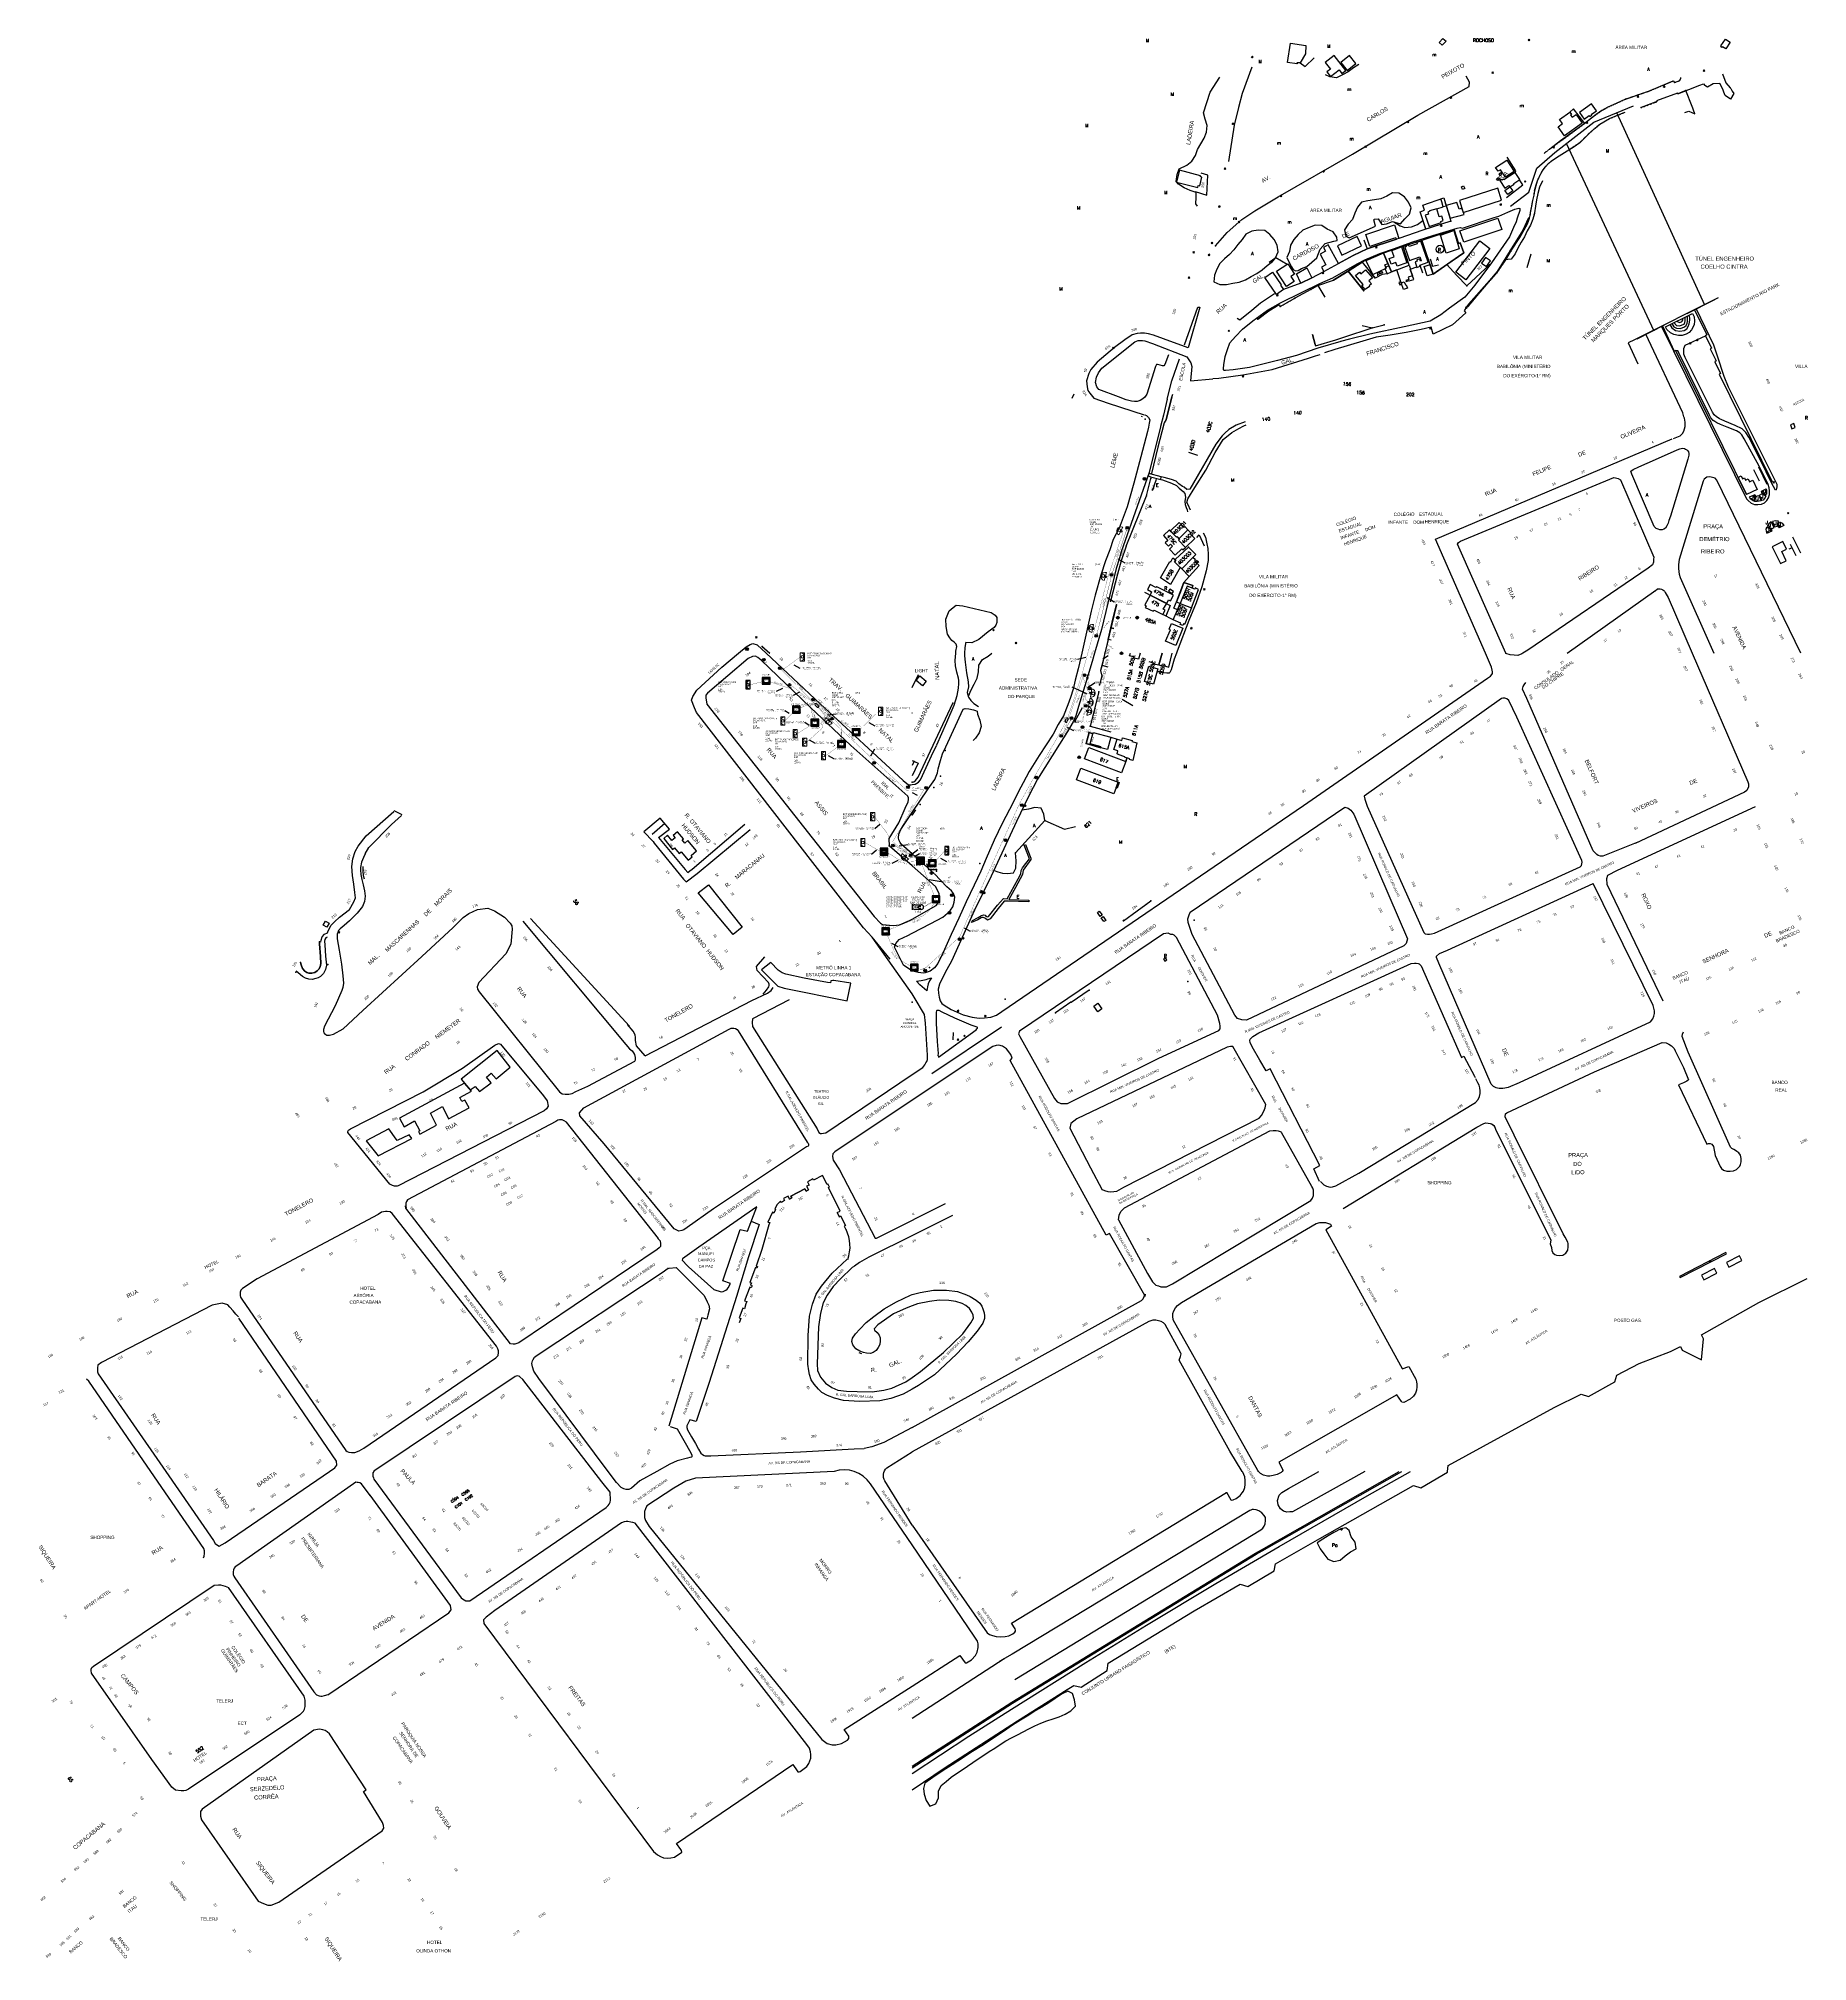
# Model space of a CAD drawing. Header units: inches. Extents: x 28600 to 32058, y 8816 to 12576.
import ezdxf
from ezdxf.enums import TextEntityAlignment as Align

# ---------------------------------------------------------------- set-up
doc = ezdxf.new("R2010")
doc.units = ezdxf.units.IN
doc.header["$LTSCALE"] = 0.5
doc.linetypes.add('HIDDEN', pattern=[0.375, 0.25, -0.125])
for name, color, linetype in [('10.1-Caixas Subterrâneas', 5, 'Continuous'), ('20.4-CEOS', 1, 'Continuous'), ('20.5-CEO', 1, 'Continuous'), ('CAP a instalar', 1, 'Continuous'), ('celulas gpon', 7, 'Continuous'), ('CORDOALHA BLOCO NOVO', 7, 'Continuous'), ('DIVFACE', 252, 'Continuous'), ('DIVLOTE', 252, 'Continuous'), ('DUVIDAS', 252, 'Continuous'), ('EDIFBARRANCO', 252, 'Continuous'), ('EDIFDENTIF', 253, 'Continuous'), ('EDIFESCADARIA', 252, 'Continuous'), ('EDIFEXISTENT', 252, 'Continuous'), ('EDIFLOTEESP', 253, 'Continuous'), ('EDIFOBRAEXIS', 252, 'Continuous'), ('FACEPROJETAD', 252, 'HIDDEN'), ('label_cabos', 7, 'Continuous'), ('LOTES', 254, 'Continuous'), ('MUB', 252, 'Continuous'), ('NOMELOG', 253, 'Continuous'), ('Postes Existentes NA', 1, 'Continuous'), ('POSTES_ATUALIZACAO', 252, 'Continuous'), ('Subida Lateral', 5, 'Continuous'), ('TRECHOS', 252, 'Continuous'), ('UMS', 1, 'Continuous')]:
    doc.layers.add(name, color=color, linetype=linetype)
for name, color, linetype, lineweight in [("20.0-LEGENDA DOS CDO'S", 1, 'Continuous', 0), ('20.1-CDO_INTERIOR', 1, 'Continuous', 0), ('20.2-CDO_POSTE', 1, 'Continuous', 5), ('20.6-CORDOALHA_SUPORTE', 7, 'Continuous', 25), ('CORDOALHA_SUPORTE', 7, 'Continuous', 25)]:
    doc.layers.add(name, color=color, linetype=linetype, lineweight=lineweight)
doc.styles.add('ARIAL', font='arial.ttf')
doc.styles.add('DIGICADE', font='arial.ttf')
doc.styles.add('EUROROMAN', font='simplex.shx')
doc.styles.add('ROMANS', font='arial.ttf')
doc.styles.add('siredit', font='verdana.ttf')
doc.styles.get("Standard").update_dxf_attribs({"font": 'arial.ttf'})
doc.linetypes.add('FENCELINE1', pattern='A,0.25,-0.1,[133,ltypeshp.shx,S=0.1,R=0,X=-0.1,Y=0],-0.1,1', length=1.45)
doc.dimstyles.new('CC', dxfattribs={"dimtxt": 1, "dimasz": 2, "dimexe": 0.18, "dimexo": 0.0625, "dimgap": 0.09, "dimtad": 0, "dimdec": 0, "dimrnd": 1, "dimzin": 0, "dimdsep": 46, "dimtxsty": 'siredit', "dimblk": 'NONE', "dimcen": 0, "dimse1": 1, "dimse2": 1, "dimsd1": 1, "dimsd2": 1, "dimclrt": 7, "dimadec": 0, "dimazin": 0, "dimtfac": 1, "dimtdec": 0, "dimtofl": 0, "dimtmove": 0, "dimatfit": 3, "dimfxl": 0, "dimtolj": 1, "dimtzin": 0, "dimarcsym": 0})
doc.dimstyles.get("Standard").update_dxf_attribs({"dimtxt": 0.18, "dimasz": 0.18, "dimexe": 0.18, "dimexo": 0.0625, "dimgap": 0.09, "dimtad": 0, "dimtih": 1, "dimtoh": 1, "dimdec": 4, "dimzin": 0, "dimdsep": 46, "dimtxsty": 'Standard', "dimcen": 0.09, "dimadec": 0, "dimazin": 0, "dimtfac": 1, "dimtdec": 4, "dimtofl": 0, "dimtmove": 0, "dimatfit": 3, "dimfxl": 0, "dimtolj": 1, "dimtzin": 0, "dimarcsym": 0})

# ---------------------------------------------------------------- blocks, each defined once
blk = doc.blocks.new('*X3')
at = {"color": 0, "linetype": 'Continuous'}
for p, q in [((-1.25, 0.34099), (-0.49099, 1.1)), ((-1.25, 0.517767), (-0.667767, 1.1)), ((-1.25, 0.694544), (-0.844544, 1.1)), ((-1.25, 0.87132), (-1.02132, 1.1)), ((-1.25, 1.048097), (-1.198097, 1.1)), ((-1.25, 0.164214), (-0.8035, 0.610714)), ((-1.25, -0.012563), (-0.8035, 0.433937)), ((-1.25, -0.18934), (-0.8035, 0.25716)), ((-1.25, -0.366117), (-0.8035, 0.080383)), ((-0.789214, 0.625), (-0.314214, 1.1)), ((-0.612437, 0.625), (-0.137437, 1.1)), ((-0.43566, 0.625), (0.03934, 1.1)), ((-0.258883, 0.625), (0.216117, 1.1)), ((-0.082107, 0.625), (0.392893, 1.1)), ((0.09467, 0.625), (0.56967, 1.1)), ((0.271447, 0.625), (0.746447, 1.1)), ((0.448223, 0.625), (0.923223, 1.1)), ((0.625, 0.625), (1.1, 1.1)), ((0.801777, 0.625), (1.25, 1.073223)), ((0.8035, 0.449947), (1.25, 0.896447)), ((0.8035, 0.27317), (1.25, 0.71967)), ((0.8035, 0.096393), (1.25, 0.542893)), ((0.8035, -0.080383), (1.25, 0.366117)), ((0.8035, -0.25716), (1.25, 0.18934)), ((0.8035, -0.433937), (1.25, 0.012563)), ((-1.25, -0.542893), (-0.8035, -0.096393)), ((-1.25, -0.71967), (-0.8035, -0.27317)), ((-1.25, -0.896447), (-0.8035, -0.449947)), ((-1.25, -1.073223), (-0.801777, -0.625)), ((-1.1, -1.1), (-0.625, -0.625)), ((-0.923223, -1.1), (-0.448223, -0.625)), ((-0.746447, -1.1), (-0.271447, -0.625)), ((-0.56967, -1.1), (-0.09467, -0.625)), ((-0.392893, -1.1), (0.082107, -0.625)), ((-0.216117, -1.1), (0.258883, -0.625)), ((-0.03934, -1.1), (0.43566, -0.625)), ((0.137437, -1.1), (0.612437, -0.625)), ((0.314214, -1.1), (0.789214, -0.625)), ((0.49099, -1.1), (1.25, -0.34099)), ((0.667767, -1.1), (1.25, -0.517767)), ((0.8035, -0.610714), (1.25, -0.164214)), ((0.844544, -1.1), (1.25, -0.694544)), ((1.02132, -1.1), (1.25, -0.87132)), ((1.198097, -1.1), (1.25, -1.048097))]:
    blk.add_line(p, q, dxfattribs=at)
blk = doc.blocks.new('MANHOLE_MQ')
at = {"color": 0, "linetype": 'Continuous'}
for p, q in [((0.0000062, 0.0000057), (-0.0000063, 0.0000057)), ((-0.0000063, 0.0000057), (-0.0000063, -0.0000053)), ((-0.000004, 0.0000033), (0.000004, 0.0000033)), ((-0.000004, -0.0000029), (-0.000004, 0.0000033)), ((0.000004, 0.0000033), (0.000004, -0.0000029)), ((0.0000062, -0.0000053), (0.0000062, 0.0000057)), ((-0.0000063, -0.0000053), (0.0000062, -0.0000053)), ((0.000004, -0.0000029), (-0.000004, -0.0000029)), ((0.000004, -0.0000029), (0.000004, -0.0000029))]:
    blk.add_line(p, q, dxfattribs=at)
at = {"color": 0, "linetype": 'Continuous', "xscale": 5e-06, "yscale": 5e-06, "zscale": 1e-05}
blk.add_blockref('*X3', (0, 0.0000002), dxfattribs=at)
blk = doc.blocks.new('*U225')
at = {"color": 10}
for points in [[(41172, 12883), (40951, 13058)], [(40974, 12860), (41149, 13081)]]:
    blk.add_lwpolyline(points, dxfattribs=at)
blk.add_circle((41062, 12971), 141, dxfattribs=at)
blk = doc.blocks.new('*U367')
at = {"color": 10}
for points in [[(41172, 12883), (40951, 13058)], [(40974, 12860), (41149, 13081)]]:
    blk.add_lwpolyline(points, dxfattribs=at)
blk.add_circle((41062, 12971), 141, dxfattribs=at)
at = {"color": 1, "style": 'ARIAL'}
blk.add_text('TR', height=200, rotation=288.0617, dxfattribs=at).set_placement((41026, 12782))
blk = doc.blocks.new('*U324')
at = {"layer": '20.4-CEOS'}
for p, q in [((-4.54, 1.19), (-1.19, 1.19)), ((-1.19, -1.19), (-4.54, -1.19))]:
    blk.add_line(p, q, dxfattribs=at)
for points in [[(-5.73, -1.43), (-5.73, 1.44)], [(-3.79, 0), (-4.59, 0)], [(-2.47, 0.48), (-1.45, 0.48)], [(-2.47, -0.52), (-1.45, -0.52)]]:
    blk.add_lwpolyline(points, dxfattribs=at)
blk.add_lwpolyline([(-3.79, 0, 0, 1.47, 0), (-2.41, 0, 1.47, 1.47, 0)], format="xyseb", dxfattribs=at)
for centre, start, end in [((-4.54, 0), 90, 270), ((-1.19, 0), 270, 90)]:
    blk.add_arc(centre, 1.19, start, end, dxfattribs=at)
at = {"layer": '20.4-CEOS', "color": 7, "style": 'siredit'}
for tag, p in [('LOCAL', (-2.86, 4.24)), ('SAP', (-2.81, 2.77)), ('FID', (-2.86, 5.6)), ('RACIO_SPLITAGEM', (-2.86, -1.88))]:
    blk.add_attdef(tag, text='', height=1.01, dxfattribs=at).set_placement(p, align=Align.TOP_CENTER)
for tag, flags, p in [('ID_ATIVIDADE', 3, (-2.86, -3.58)), ('FATOR', 1, (-2.86, -4.89))]:
    blk.add_attdef(tag, text='', height=1.01, dxfattribs=dict(at, flags=flags)).set_placement(p, align=Align.TOP_CENTER)
at = {"layer": '20.4-CEOS', "color": 7, "style": 'siredit', "flags": 3}
blk.add_attdef('QTDE', (-4.97, -7.12), '', height=1.01, dxfattribs=at)
blk = doc.blocks.new('*U334')
at = {"layer": '20.4-CEOS', "color": 7, "style": 'siredit'}
for tag, p in [('FIBRAS_SPLITTER', (0, 0)), ('FIBRAS_TOP_C', (0, -4.13)), ('RESERVA_FINAIS', (0, -5.46))]:
    blk.add_attdef(tag, p, '', height=1.01, dxfattribs=at)
for tag, p, flags in [('QTDE', (0, -9.4), 1), ('ID_ATIVIDADE', (0, -6.77), 3), ('FATOR', (0, -8.09), 1), ('FID', (0, -10.71), 1)]:
    blk.add_attdef(tag, p, '', height=1.01, dxfattribs=dict(at, flags=flags))
blk = doc.blocks.new('*U369')
at = {"layer": '20.4-CEOS', "color": 7, "style": 'siredit'}
blk.add_attdef('FIBRAS_SPLITTER', (0, 0), '', height=1.01, dxfattribs=at)
for tag, p, flags in [('QTDE', (0, -4.11), 1), ('ID_ATIVIDADE', (0, -1.48), 3), ('FATOR', (0, -2.79), 1), ('FID', (0, -5.42), 1)]:
    blk.add_attdef(tag, p, '', height=1.01, dxfattribs=dict(at, flags=flags))
blk = doc.blocks.new('*U352')
at = {"layer": '20.5-CEO'}
for p, q in [((-1.6, 1.3), (1.8, 1.3)), ((1.8, -1.1), (-1.6, -1.1))]:
    blk.add_line(p, q, dxfattribs=at)
blk.add_lwpolyline([(3, -1.4), (3, 1.5)], dxfattribs=at)
for centre, start, end in [((-1.6, 0.1), 90, 270), ((1.8, 0.1), 270, 90)]:
    blk.add_arc(centre, 1.2, start, end, dxfattribs=at)
at = {"layer": '20.5-CEO', "color": 7, "style": 'siredit'}
for tag, p in [('LOCAL', (0.1, 4.2)), ('SAP', (0.1, 3)), ('FID', (0.1, 5.6)), ('FIBRAS_RESERVA', (0.1, -1.9))]:
    blk.add_attdef(tag, text='', height=1.01, dxfattribs=at).set_placement(p, align=Align.TOP_CENTER)
at = {"layer": '20.5-CEO', "color": 7, "style": 'siredit', "flags": 3}
blk.add_attdef('QTDE', (-4.9, -7.1), '', height=1.01, dxfattribs=at)
at = {"layer": '20.5-CEO', "color": 7, "style": 'siredit'}
for tag, flags, p in [('ID_ATIVIDADE', 3, (0.1, -3.5)), ('FATOR', 1, (0.1, -4.8))]:
    blk.add_attdef(tag, text='', height=1.01, dxfattribs=dict(at, flags=flags)).set_placement(p, align=Align.TOP_CENTER)
blk = doc.blocks.new('*U320')
at = {"color": 0}
blk.add_line((2.14, -0.58), (-2.1, -0.68), dxfattribs=at)
for centre, radius in [((0, 0.38), 0.733), ((0.03, -1.03), 0.393)]:
    blk.add_circle(centre, radius, dxfattribs=at)
blk.add_arc((0.02, -0.63), 2.12, 1.37817, 181.37817, dxfattribs=at)
blk = doc.blocks.new('*U350')
at = {"layer": '20.5-CEO'}
for p, q in [((-1.6, 1.3), (1.8, 1.3)), ((1.8, -1.1), (-1.6, -1.1))]:
    blk.add_line(p, q, dxfattribs=at)
blk.add_lwpolyline([(-2.8, 1.5), (-2.8, -1.4)], dxfattribs=at)
for centre, start, end in [((-1.6, 0.1), 90, 270), ((1.8, 0.1), 270, 90)]:
    blk.add_arc(centre, 1.2, start, end, dxfattribs=at)
at = {"layer": '20.5-CEO', "color": 7, "style": 'siredit'}
for tag, p in [('LOCAL', (0.1, 4.2)), ('SAP', (0.1, 3)), ('FID', (0.1, 5.6)), ('FIBRAS_RESERVA', (0.1, -1.9))]:
    blk.add_attdef(tag, text='', height=1.01, dxfattribs=at).set_placement(p, align=Align.TOP_CENTER)
at = {"layer": '20.5-CEO', "color": 7, "style": 'siredit', "flags": 3}
blk.add_attdef('QTDE', (-4.9, -7.1), '', height=1.01, dxfattribs=at)
at = {"layer": '20.5-CEO', "color": 7, "style": 'siredit'}
for tag, flags, p in [('ID_ATIVIDADE', 3, (0.1, -3.5)), ('FATOR', 1, (0.1, -4.8))]:
    blk.add_attdef(tag, text='', height=1.01, dxfattribs=dict(at, flags=flags)).set_placement(p, align=Align.TOP_CENTER)
blk = doc.blocks.new('CDOI_CT_DRT')
at = {"layer": '20.1-CDO_INTERIOR', "color": 8, "lineweight": 18}
blk.add_lwpolyline([(1.01, -0.75), (1.01, 3.5), (-1.12, 3.5), (-1.11, -0.75)], close=True, dxfattribs=at)
blk.add_circle((-0.05, 1.38), 0.68, dxfattribs=at)
blk.add_arc((-1.12, 1.38), 2.12, 270.05309, 90.05309, dxfattribs=at)
at = {"layer": "20.0-LEGENDA DOS CDO'S", "color": 8, "style": 'ARIAL'}
for tag, p in [('SURVEY', (2.61, 1.6)), ('SAP', (2.61, 0.61)), ('CDO_N', (2.61, 2.69)), ('1:XX', (2.6, -1.08)), ('UMS', (2.6, -2.09))]:
    blk.add_attdef(tag, p, '', height=0.8, rotation=359.97241, dxfattribs=at)
blk.add_attdef('FIBRAS_UTILIZADAS', text='', height=0.8, rotation=359.97241, dxfattribs=at).set_placement((10.32, 2.69), align=Align.CENTER)
blk = doc.blocks.new('CDOI_CT_ESQ')
at = {"layer": '20.1-CDO_INTERIOR', "color": 8, "lineweight": 18}
blk.add_lwpolyline([(4.92, -0.36), (4.92, 3.89), (7.04, 3.89), (7.05, -0.36)], close=True, dxfattribs=at)
blk.add_circle((5.98, 1.76), 0.68, dxfattribs=at)
blk.add_arc((7.04, 1.76), 2.12, 90.05309, 270.05309, dxfattribs=at)
at = {"layer": "20.0-LEGENDA DOS CDO'S", "color": 8, "style": 'ARIAL'}
for tag, p in [('SAP', (-9.3, 0.61)), ('CDO_N', (-9.3, 2.69)), ('SURVEY', (-9.3, 1.6)), ('1:XX', (-9.31, -1.08)), ('UMS', (-9.31, -2.09))]:
    blk.add_attdef(tag, p, '', height=0.8, rotation=359.97241, dxfattribs=at)
blk.add_attdef('FIBRAS_UTILIZADAS', text='', height=0.8, rotation=359.97241, dxfattribs=at).set_placement((-1.59, 2.69), align=Align.CENTER)
blk = doc.blocks.new('Inst CDOE-8 CAIXA DIST OPT CDOE 48F_8D C_SPL OPTAP')
at = {"layer": "20.0-LEGENDA DOS CDO'S", "color": 0, "style": 'ARIAL'}
for tag, p, height in [('1:XX', (-0.01, 1.7), 0.8), ('SAP', (0.12, 2.96), 0.8), ('CORDOALHA', (0.12, 4.02), 0.8), ('FID', (0.12, 5.25), 0.8), ('UMS', (0.14, 0.22), 1), ('FIBRAS_UTILIZADAS', (2.38, 5.26), 0.8)]:
    blk.add_attdef(tag, p, '', height=height, rotation=0.11799, dxfattribs=at)
at = {"layer": "20.0-LEGENDA DOS CDO'S", "color": 0}
for tag, p, style, flags in [('ID_ATIVIDADE', (0.12, 6.47), 'ARIAL', 3), ('FATOR', (7.92, 6.47), 'ARIAL', 1), ('QTDE', (0.23, -0.97), 'DIGICADE', 3)]:
    blk.add_attdef(tag, p, '', height=0.8, rotation=0.11799, dxfattribs=dict(at, style=style, flags=flags))
blk = doc.blocks.new('Teste  FTTH')
at = {"color": 0, "lineweight": 0, "style": 'ROMANS'}
for tag, p in [('TESTE', (-2.3, -0.29)), ('QTDE', (0.21, -0.29))]:
    blk.add_attdef(tag, p, '', height=0.48, dxfattribs=at)
for tag, p, flags in [('FID', (-2.23, -1.25), 1), ('FATOR', (-2.23, -2.03), 3), ('ID_ATIVIDADE', (-2.23, -2.72), 3)]:
    blk.add_attdef(tag, p, '', height=0.48, dxfattribs=dict(at, flags=flags))
blk = doc.blocks.new('Inst CDOE-16 CAIXA DIST OPT CDOE 48F_16D C_SPL_2_1_8')
at = {"layer": "20.0-LEGENDA DOS CDO'S", "color": 0, "style": 'ARIAL'}
for tag, p, height in [('1:XX', (-0.01, 1.7), 0.8), ('SAP', (0.12, 2.96), 0.8), ('CORDOALHA', (0.12, 4.02), 0.8), ('FID', (0.12, 5.25), 0.8), ('UMS', (0.14, 0.22), 1)]:
    blk.add_attdef(tag, p, '', height=height, rotation=0.11799, dxfattribs=at)
at = {"layer": "20.0-LEGENDA DOS CDO'S", "color": 0}
for tag, p, style, flags in [('ID_ATIVIDADE', (0.12, 6.47), 'ARIAL', 3), ('FATOR', (7.92, 6.47), 'ARIAL', 1), ('QTDE', (0.1, -1.17), 'DIGICADE', 3)]:
    blk.add_attdef(tag, p, '', height=0.8, rotation=0.11799, dxfattribs=dict(at, style=style, flags=flags))
at = {"layer": "20.0-LEGENDA DOS CDO'S", "color": 0, "style": 'ARIAL'}
blk.add_attdef('FIBRAS_UTILIZADAS', text='', height=0.8, rotation=0.11799, dxfattribs=at).set_placement((8.08, 5.26), align=Align.CENTER)
blk = doc.blocks.new('CDOE_CT_POSTE')
at = {"layer": "20.0-LEGENDA DOS CDO'S", "color": 0, "style": 'ARIAL'}
for tag, p, height in [('1:XX', (-0.01, 1.7), 0.8), ('SAP', (0.12, 2.96), 0.8), ('CDO_N', (0.12, 5.25), 0.8), ('CORDOALHA', (0.12, 4.02), 0.8), ('UMS', (0.14, 0.22), 1)]:
    blk.add_attdef(tag, p, '', height=height, rotation=0.11799, dxfattribs=at)
blk.add_attdef('FIBRAS_UTILIZADAS', text='', height=0.8, rotation=0.11799, dxfattribs=at).set_placement((7.83, 5.26), align=Align.CENTER)
blk = doc.blocks.new('Inst CB DT OCUP CFOA-SM-AS-80-TS-36')
at = {"layer": 'label_cabos', "color": 0, "style": 'siredit'}
for tag, flags, p in [('ID_ATIVIDADE', 3, (1.3, 2.7)), ('FATOR', 1, (11.6, 2.6))]:
    blk.add_attdef(tag, text='', height=1, rotation=359.69, dxfattribs=dict(at, flags=flags)).set_placement(p, align=Align.MIDDLE_CENTER)
for tag, p in [('DESTINO_CABO', (3.1, 1.3)), ('TIPO_CABO', (1.8, 0)), ('CABO', (4.7, -0.1)), ('/', (7.7, -0.1)), ('LANCE', (10.9, 0)), ('TIPO_CABO', (13.1, 1.2)), ('UND', (16, 0)), ('FID', (13.1, -1.4))]:
    blk.add_attdef(tag, text='', height=1, rotation=359.69, dxfattribs=at).set_placement(p, align=Align.MIDDLE_CENTER)
blk.add_attdef('QTDE', (12.4, -0.5), '', height=1, rotation=359.69, dxfattribs=at)
blk = doc.blocks.new('_None')
blk = doc.blocks.new('Inst CB DT OCUP CFOA-SM-ASU-120-S-12')
at = {"layer": 'label_cabos', "color": 0, "style": 'siredit'}
for tag, flags, p in [('ID_ATIVIDADE', 3, (1.3, 2.7)), ('FATOR', 1, (11.6, 2.6))]:
    blk.add_attdef(tag, text='', height=1, rotation=359.69, dxfattribs=dict(at, flags=flags)).set_placement(p, align=Align.MIDDLE_CENTER)
for tag, p in [('TIPO_CABO', (1.3, 0)), ('DESTINO_CABO', (3.1, 1.3)), ('CABO', (4.7, -0.1)), ('/', (7.7, -0.1)), ('LANCE', (10.9, 0)), ('TIPO_CABO', (13.1, 1.2)), ('UND', (16, 0)), ('FID', (13.1, -1.4))]:
    blk.add_attdef(tag, text='', height=1, rotation=359.69, dxfattribs=at).set_placement(p, align=Align.MIDDLE_CENTER)
blk.add_attdef('QTDE', (12.4, -0.5), '', height=1, rotation=359.69, dxfattribs=at)
blk = doc.blocks.new('LEGENDA DOS CABOS')
at = {"layer": 'label_cabos', "color": 0, "style": 'siredit'}
for tag, p in [('TIPO_CABO', (2.7, 0.5)), ('ID', (4.2, 1.6)), ('CABO', (6.2, 0.5)), ('/', (9.2, 0.5)), ('METROS', (14.4, 0.5)), ('XX', (14.3, 1.7))]:
    blk.add_attdef(tag, text='', height=1, rotation=359.69, dxfattribs=at).set_placement(p, align=Align.MIDDLE_CENTER)
blk = doc.blocks.new('Inst CB AS CFOA-SM-AS-80-TS-36')
at = {"layer": 'label_cabos', "color": 0, "style": 'siredit'}
for tag, flags, p in [('ID_ATIVIDADE', 3, (1.3, 2.7)), ('FATOR', 1, (11.6, 2.6))]:
    blk.add_attdef(tag, text='', height=1, rotation=359.69, dxfattribs=dict(at, flags=flags)).set_placement(p, align=Align.MIDDLE_CENTER)
for tag, p in [('DESTINO_CABO', (3.1, 1.3)), ('TIPO_CABO', (1.8, 0)), ('CABO', (4.7, -0.1)), ('/', (7.7, -0.1)), ('LANCE', (10.8, 0)), ('TIPO_CABO', (13.1, 1.2)), ('UND', (16, 0)), ('FID', (13.1, -1.4))]:
    blk.add_attdef(tag, text='', height=1, rotation=359.69, dxfattribs=at).set_placement(p, align=Align.MIDDLE_CENTER)
blk.add_attdef('QTDE', (12.4, -0.5), '', height=1, rotation=359.69, dxfattribs=at)
blk = doc.blocks.new('Inst CB ESP CFOA-SM-AS-80-TS-36')
at = {"layer": 'label_cabos', "color": 0, "style": 'siredit'}
for tag, flags, p in [('ID_ATIVIDADE', 3, (1.3, 2.7)), ('FATOR', 1, (11.6, 2.6))]:
    blk.add_attdef(tag, text='', height=1, rotation=359.69, dxfattribs=dict(at, flags=flags)).set_placement(p, align=Align.MIDDLE_CENTER)
for tag, p in [('DESTINO_CABO', (3.1, 1.3)), ('TIPO_CABO', (1.8, 0)), ('CABO', (4.7, -0.1)), ('/', (7.7, -0.1)), ('LANCE', (10.8, 0)), ('TIPO_CABO', (13.1, 1.2)), ('UND', (16, 0)), ('FID', (13.1, -1.4))]:
    blk.add_attdef(tag, text='', height=1, rotation=359.69, dxfattribs=at).set_placement(p, align=Align.MIDDLE_CENTER)
blk.add_attdef('QTDE', (12.4, -0.5), '', height=1, rotation=359.69, dxfattribs=at)
blk = doc.blocks.new('Inst CORD BENZINAL 4.55MM 3F (sem recursos)')
at = {"layer": '20.6-CORDOALHA_SUPORTE', "color": 0, "lineweight": 0, "style": 'ROMANS'}
blk.add_attdef('LANCE', text='', height=1, dxfattribs=at).set_placement((-0.5, -2.2), align=Align.RIGHT)
for tag, p, flags in [('FATOR', (-5.2, -4.4), 3), ('ID_ATIVIDADE', (-5.2, -6.7), 3), ('FID', (-5.2, -8.9), 1)]:
    blk.add_attdef(tag, p, '', height=1, dxfattribs=dict(at, flags=flags))
at = {"layer": '20.6-CORDOALHA_SUPORTE', "color": 0, "style": 'siredit'}
blk.add_attdef('QTDE', (-0.5, -2.2), '', height=1, rotation=359.69, dxfattribs=at)
blk = doc.blocks.new('Inst CB AS CFOA-SM-AS-120-S-12 A')
at = {"layer": 'label_cabos', "color": 0, "style": 'siredit'}
for tag, flags, p in [('ID_ATIVIDADE', 3, (1.3, 2.7)), ('FATOR', 1, (11.6, 2.6))]:
    blk.add_attdef(tag, text='', height=1, rotation=359.69, dxfattribs=dict(at, flags=flags)).set_placement(p, align=Align.MIDDLE_CENTER)
for tag, p in [('TIPO_CABO', (1.3, 0)), ('DESTINO_CABO', (3.1, 1.3)), ('CABO', (4.7, -0.1)), ('/', (7.7, -0.1)), ('LANCE', (10.8, 0)), ('TIPO_CABO', (13.1, 1.2)), ('UND', (16, 0)), ('FID', (13.1, -1.4))]:
    blk.add_attdef(tag, text='', height=1, rotation=359.69, dxfattribs=at).set_placement(p, align=Align.MIDDLE_CENTER)
blk.add_attdef('QTDE', (12.4, -0.5), '', height=1, rotation=359.69, dxfattribs=at)
blk = doc.blocks.new('Inst CB DT OCUP CFOA-SM-AS-80-TS-24')
at = {"layer": 'label_cabos', "color": 0, "style": 'siredit'}
for tag, flags, p in [('ID_ATIVIDADE', 3, (1.3, 2.7)), ('FATOR', 1, (11.6, 2.6))]:
    blk.add_attdef(tag, text='', height=1, rotation=359.69, dxfattribs=dict(at, flags=flags)).set_placement(p, align=Align.MIDDLE_CENTER)
for tag, p in [('DESTINO_CABO', (3.1, 1.3)), ('TIPO_CABO', (1.8, 0)), ('CABO', (4.7, -0.1)), ('/', (7.7, -0.1)), ('LANCE', (10.9, 0)), ('TIPO_CABO', (13.1, 1.2)), ('UND', (16, 0)), ('FID', (13.1, -1.4))]:
    blk.add_attdef(tag, text='', height=1, rotation=359.69, dxfattribs=at).set_placement(p, align=Align.MIDDLE_CENTER)
blk.add_attdef('QTDE', (12.4, -0.5), '', height=1, rotation=359.69, dxfattribs=at)
blk = doc.blocks.new('Inst CB AS CFOA-SM-AS-80-TS-24')
at = {"layer": 'label_cabos', "color": 0, "style": 'siredit'}
for tag, flags, p in [('ID_ATIVIDADE', 3, (1.3, 2.7)), ('FATOR', 1, (11.6, 2.6))]:
    blk.add_attdef(tag, text='', height=1, rotation=359.69, dxfattribs=dict(at, flags=flags)).set_placement(p, align=Align.MIDDLE_CENTER)
for tag, p in [('DESTINO_CABO', (3.1, 1.3)), ('TIPO_CABO', (1.8, 0)), ('CABO', (4.7, -0.1)), ('/', (7.7, -0.1)), ('LANCE', (10.8, 0)), ('TIPO_CABO', (13.1, 1.2)), ('UND', (16, 0)), ('FID', (13.1, -1.4))]:
    blk.add_attdef(tag, text='', height=1, rotation=359.69, dxfattribs=at).set_placement(p, align=Align.MIDDLE_CENTER)
blk.add_attdef('QTDE', (12.4, -0.5), '', height=1, rotation=359.69, dxfattribs=at)
blk = doc.blocks.new('Inst CB ESP CFOA-SM-AS-80-TS-24')
at = {"layer": 'label_cabos', "color": 0, "style": 'siredit'}
for tag, flags, p in [('ID_ATIVIDADE', 3, (1.3, 2.7)), ('FATOR', 1, (11.6, 2.6))]:
    blk.add_attdef(tag, text='', height=1, rotation=359.69, dxfattribs=dict(at, flags=flags)).set_placement(p, align=Align.MIDDLE_CENTER)
for tag, p in [('DESTINO_CABO', (3.1, 1.3)), ('TIPO_CABO', (1.8, 0)), ('CABO', (4.7, -0.1)), ('/', (7.7, -0.1)), ('LANCE', (10.8, 0)), ('TIPO_CABO', (13.1, 1.2)), ('UND', (16, 0)), ('FID', (13.1, -1.4))]:
    blk.add_attdef(tag, text='', height=1, rotation=359.69, dxfattribs=at).set_placement(p, align=Align.MIDDLE_CENTER)
blk.add_attdef('QTDE', (12.4, -0.5), '', height=1, rotation=359.69, dxfattribs=at)
blk = doc.blocks.new('Inst CB ESP CFOA-SM-ASU-120-S-12')
at = {"layer": 'label_cabos', "color": 0, "style": 'siredit'}
for tag, flags, p in [('ID_ATIVIDADE', 3, (1.3, 2.7)), ('FATOR', 1, (11.6, 2.6))]:
    blk.add_attdef(tag, text='', height=1, rotation=359.69, dxfattribs=dict(at, flags=flags)).set_placement(p, align=Align.MIDDLE_CENTER)
for tag, p in [('TIPO_CABO', (1.3, 0)), ('DESTINO_CABO', (3.1, 1.3)), ('CABO', (4.7, -0.1)), ('/', (7.7, -0.1)), ('LANCE', (10.8, 0)), ('TIPO_CABO', (13.1, 1.2)), ('UND', (16, 0)), ('FID', (13.1, -1.4))]:
    blk.add_attdef(tag, text='', height=1, rotation=359.69, dxfattribs=at).set_placement(p, align=Align.MIDDLE_CENTER)
blk.add_attdef('QTDE', (12.4, -0.5), '', height=1, rotation=359.69, dxfattribs=at)

msp = doc.modelspace()

# ---------------------------------------------------------------- linework, layer by layer
at = {"color": 1}
for points in [[(29990.8, 11320.5), (29982.7, 11320.5), (29982.7, 11304.3), (29990.8, 11304.3)], [(30379.6, 10996.1), (30371.5, 10996.1), (30371.5, 10979.9), (30379.6, 10979.9)]]:
    msp.add_lwpolyline(points, close=True, dxfattribs=at)
for centre in [(29986.8, 11312.4), (30375.6, 10988)]:
    msp.add_circle(centre, 2.6, dxfattribs=at)
for centre, start, end in [((29990.8, 11312.4), 90.0531, 270.0531), ((30371.5, 10988), 270.0531, 90.0531)]:
    msp.add_arc(centre, 8.12, start, end, dxfattribs=at)
at = {"layer": 'CAP a instalar', "linetype": 'FENCELINE1', "ltscale": 15, "const_width": 0.4}
for points in [[(30664.8, 11423.8), (30689.5, 11519.9), (30686.5, 11523.7), (30690.5, 11523.6), (30718.9, 11607.5), (30716.9, 11612.3)], [(30663.6, 11419.5), (30662.1, 11422.2), (30664.8, 11423.8)], [(30066.9, 11305.7), (30023, 11320.5), (29990.8, 11312.4)], [(30118.4, 11274.8), (30111.5, 11280), (30074.3, 11308.9)], [(30146.3, 11244), (30124.8, 11268.9)], [(30298.4, 10980.7), (30269.7, 11005.7), (30330.2, 11107.1), (30297.4, 11105.8), (30230.9, 11166.8), (30148.4, 11244), (30146.3, 11244)], [(30334.4, 10759.3), (30400.5, 10819.7), (30441.3, 10911.3), (30518, 11081.1), (30547.6, 11134.4), (30595.4, 11215.9)], [(30595.4, 11215.9), (30607.7, 11239.6)], [(30298.4, 10980.7), (30295.3, 10978.1), (30297.8, 10977.8)], [(30302.5, 10973.1), (30297.8, 10977.8)], [(30319.9, 10968.6), (30309.9, 10976.3)], [(30330, 10877.7), (30353.7, 10893), (30324.6, 10966.9)]]:
    msp.add_lwpolyline(points, dxfattribs=at)
at = {"layer": 'CAP a instalar', "linetype": 'FENCELINE1', "ltscale": 15}
msp.add_lwpolyline([(30611.7, 11247.4, 0.4, 0.4, 0), (30639.7, 11333.1, 0.4, 0.4, 0), (30663.6, 11419.5, 0.4, 0.4, 0)], format="xyseb", dxfattribs=at)
at = {"layer": 'CAP a instalar', "color": 8, "linetype": 'FENCELINE1', "ltscale": 15, "const_width": 0.4}
for points in [[(30059.4, 11345.2), (30089.1, 11366.8)], [(30118.4, 11274.9), (30109.8, 11283.4), (30052, 11342.1)], [(30611.7, 11247.4), (30614.9, 11249.4), (30641.4, 11327.8), (30649.8, 11304.1), (30649.5, 11302.6)], [(30645.6, 11284.9), (30652.3, 11278.4), (30643.5, 11275.4)], [(30647.5, 11293.5), (30645.6, 11284.9)], [(30649.5, 11302.6), (30655.9, 11296.4), (30647.5, 11293.5)], [(30104.6, 11273.5), (30080.7, 11263.9), (30058.9, 11241.7)], [(30108.2, 11271.7), (30116.7, 11238), (30083.2, 11216.8)], [(30135.2, 11243.1), (30131.4, 11227.1), (30101.7, 11200.2)], [(30118.4, 11274.9), (30112, 11276.7)], [(30118.4, 11274.8), (30115, 11274.6)], [(30124.8, 11268.9), (30128.3, 11263.3), (30137.3, 11251.6), (30136.7, 11249.3)], [(30146.3, 11244), (30147.3, 11246), (30144.6, 11249.1)], [(30149.2, 11253.3), (30199.8, 11219.3), (30242.1, 11260.6)], [(30643.5, 11275.4), (30641.9, 11266.8)], [(30649.4, 11261.5), (30641.9, 11266.8)], [(30247.7, 10985.5), (30215.3, 11004)]]:
    msp.add_lwpolyline(points, dxfattribs=at)
at = {"layer": 'CAP a instalar', "color": 8, "linetype": 'FENCELINE1', "ltscale": 15}
for points in [[(30149.3, 11251.1, 0.4, 0.4, 0), (30151.1, 11250.2, 0.4, 0.4, -0.101926), (30154.2, 11247.6, 0.4, 0.4, 0), (30167.5, 11231.2, 0.4, 0.4, -0.186812), (30170.1, 11224.4, 0.4, 0.4, 0), (30170.1, 11196.7, 0.4, 0.4, 0), (30138.6, 11173.8, 0.4, 0.4, 0)], [(30146.3, 11244, 0.4, 0.4, 0), (30146.2, 11246.1, 0.4, 0.4, 0), (30141.9, 11250.1, 0.4, 0.4, 0), (30141.9, 11250.1, 0.4, 0.4, 0)]]:
    msp.add_lwpolyline(points, format="xyseb", dxfattribs=at)
at = {"layer": 'CAP a instalar', "color": 8, "linetype": 'FENCELINE1', "ltscale": 15, "const_width": 0.4}
msp.add_lwpolyline([(30256.9, 10985.7), (30260.8, 10995.7, 0.258891), (30256.9, 11024.6), (30234.5, 11054.4)], format="xyb", dxfattribs=at)
at = {"layer": 'CAP a instalar', "linetype": 'FENCELINE1', "ltscale": 15, "const_width": 0.4}
for points in [[(30319.9, 10968.6), (30304.9, 10967.3, -0.135652), (30278.7, 10972.3), (30257.5, 10985.6)], [(30328.6, 10968.6), (30347.2, 10963.5, 0.283325), (30350.3, 10964.4), (30371.5, 10988)], [(30330, 10877.7), (30355, 10891.1), (30344, 10875.3, -0.144862), (30321.8, 10857.6), (30257.8, 10831.6, 0.418176), (30256.7, 10829), (30272, 10792.7, 0.168676), (30294, 10768.4), (30304.6, 10762.5, 0.097225), (30323, 10756.6), (30327.1, 10756.2)]]:
    msp.add_lwpolyline(points, format="xyb", dxfattribs=at)
at = {"layer": 'CORDOALHA_SUPORTE', "const_width": 0.576, "elevation": 13291.2}
for points in [[(30726.5, 11614.1), (30699.3, 11532.1)], [(30696.6, 11521.8), (30669.2, 11412.8)]]:
    msp.add_lwpolyline(points, dxfattribs=at)
at = {"layer": 'CORDOALHA_SUPORTE'}
for points, const_width in [([(30728.5, 11614.9, -1), (30725.6, 11616.1)], 0.506), ([(30698.5, 11523, -1), (30695.4, 11523.7)], 0.506), ([(30115.9, 11280, 1), (30117.9, 11283)], 0.576), ([(30144, 11254.5, -1), (30146, 11256.9)], 0.506), ([(30619.3, 11243.7, -1), (30616.5, 11245)], 0.506), ([(30602.6, 11214.3, 1), (30599.5, 11216.1)], 0.576), ([(30272.7, 10995.9, 1), (30273.9, 10999.2)], 0.576), ([(30301.9, 10979.5, -1), (30303, 10982.5)], 0.506)]:
    msp.add_lwpolyline(points, format="xyb", dxfattribs=dict(at, const_width=const_width))
at = {"layer": 'CORDOALHA_SUPORTE', "const_width": 0.576, "elevation": 13291.2}
for points in [[(30700.3, 11529.8, 1), (30697, 11531.1)], [(30670.4, 11410.6, 1), (30667, 11411.7)]]:
    msp.add_lwpolyline(points, format="xyb", dxfattribs=at)
at = {"layer": 'CORDOALHA_SUPORTE', "const_width": 0.576}
for points in [[(30143.8, 11256.7), (30118.4, 11280.6)], [(30617.3, 11242.9), (30602, 11216.7)], [(30285.3, 10991.3), (30275, 10996.9)], [(30301, 10981.6), (30289.7, 10989)]]:
    msp.add_lwpolyline(points, dxfattribs=at)
at = {"layer": 'DIVFACE'}
for p in [(30014.8, 11387.2, -10270.2), (30858.7, 10852.1, -10270.2)]:
    msp.add_point(p, dxfattribs=at)
at = {"layer": 'DIVLOTE'}
for p in [(31702.1, 12457.5, -10270.2), (31820.1, 12474.1, -10270.2), (31732.9, 12440.9, -10270.2), (31055.5, 12068.2, -10270.2), (31055.5, 12068.2, -10270.2), (30014.8, 11387.2, -10270.2), (30509.4, 10983.8, -10270.2), (30440.2, 10963, -10270.2), (30720.9, 10850.9, -10270.2), (30720.9, 10850.9, -10270.2), (30341.4, 10759.4, -10270.2), (30307.6, 10691.9, -10270.2), (30489.2, 10698, -10270.2), (30489.2, 10698, -10270.2)]:
    msp.add_point(p, dxfattribs=at)
at = {"layer": 'DUVIDAS'}
for p, q in [((30917.6, 12323.1, -10102.6), (30920.7, 12320.1, -10102.6)), ((30920.7, 12323.1, -10102.6), (30917.6, 12320.1, -10102.6)), ((30917.6, 12320.1, -10102.6), (30920.7, 12323.1, -10102.6)), ((31110.3, 12317.9, -10077.3), (31113.3, 12314.8, -10077.3)), ((31113.3, 12317.9, -10077.3), (31110.3, 12314.8, -10077.3)), ((31110.3, 12314.8, -10077.3), (31113.3, 12317.9, -10077.3)), ((31026.9, 12269.3, -10074.6), (31030, 12266.2, -10074.6)), ((31030, 12269.3, -10074.6), (31026.9, 12266.2, -10074.6)), ((31026.9, 12266.2, -10074.6), (31030, 12269.3, -10074.6)), ((30906.5, 12249, -10088.1), (30909.6, 12245.9, -10088.1)), ((30909.6, 12249, -10088.1), (30906.5, 12245.9, -10088.1)), ((30906.5, 12245.9, -10088.1), (30909.6, 12249, -10088.1)), ((30945.1, 12218.8, -10071.5), (30948.1, 12215.7, -10071.5)), ((30948.1, 12218.8, -10071.5), (30945.1, 12215.7, -10071.5)), ((30945.1, 12215.7, -10071.5), (30948.1, 12218.8, -10071.5)), ((31456.7, 12252.9, -9961), (31459.7, 12249.8, -9961)), ((31459.7, 12252.9, -9961), (31456.7, 12249.8, -9961)), ((31456.7, 12249.8, -9961), (31459.7, 12252.9, -9961)), ((31340.2, 12211.7, -9951.5), (31343.3, 12208.6, -9951.5)), ((31343.3, 12211.7, -9951.5), (31340.2, 12208.6, -9951.5)), ((31340.2, 12208.6, -9951.5), (31343.3, 12211.7, -9951.5)), ((30856.4, 12159.3, -10072.5), (30859.5, 12156.2, -10072.5)), ((30859.5, 12159.3, -10072.5), (30856.4, 12156.2, -10072.5)), ((30856.4, 12156.2, -10072.5), (30859.5, 12159.3, -10072.5)), ((30886.6, 12154.4, -10072.3), (30889.7, 12151.4, -10072.3)), ((30889.7, 12154.4, -10072.3), (30886.6, 12151.4, -10072.3)), ((30886.6, 12151.4, -10072.3), (30889.7, 12154.4, -10072.3)), ((30892.1, 12177.6, -10075.2), (30895.2, 12174.6, -10075.2)), ((30895.2, 12177.6, -10075.2), (30892.1, 12174.6, -10075.2)), ((30892.1, 12174.6, -10075.2), (30895.2, 12177.6, -10075.2)), ((31213.4, 12169.3, -9957.7), (31216.4, 12166.2, -9957.7)), ((31216.4, 12169.3, -9957.7), (31213.4, 12166.2, -9957.7)), ((31213.4, 12166.2, -9957.7), (31216.4, 12169.3, -9957.7)), ((30847.5, 12109.8, -10068.2), (30850.5, 12106.8, -10068.2)), ((30850.5, 12109.8, -10068.2), (30847.5, 12106.8, -10068.2)), ((30847.5, 12106.8, -10068.2), (30850.5, 12109.8, -10068.2)), ((31109.2, 12118.8, -9974.8), (31112.3, 12115.8, -9974.8)), ((31112.3, 12118.8, -9974.8), (31109.2, 12115.8, -9974.8)), ((31109.2, 12115.8, -9974.8), (31112.3, 12118.8, -9974.8)), ((31019.9, 12075.6, -9992.3), (31022.9, 12072.5, -9992.3)), ((31022.9, 12075.6, -9992.3), (31019.9, 12072.5, -9992.3)), ((31019.9, 12072.5, -9992.3), (31022.9, 12075.6, -9992.3)), ((31389.3, 12051.6, -9982.3), (31392.4, 12048.5, -9982.3)), ((31392.4, 12051.6, -9982.3), (31389.3, 12048.5, -9982.3)), ((31389.3, 12048.5, -9982.3), (31392.4, 12051.6, -9982.3)), ((30925.2, 12006, -10016.5), (30928.2, 12003, -10016.5)), ((30928.2, 12006, -10016.5), (30925.2, 12003, -10016.5)), ((30925.2, 12003, -10016.5), (30928.2, 12006, -10016.5)), ((31319.1, 12010.8, -9990.7), (31322.2, 12007.7, -9990.7)), ((31322.2, 12010.8, -9990.7), (31319.1, 12007.7, -9990.7)), ((31319.1, 12007.7, -9990.7), (31322.2, 12010.8, -9990.7)), ((30699.3, 11972.2, -10045.2), (30702.4, 11969.2, -10045.2)), ((30702.4, 11972.2, -10045.2), (30699.3, 11969.2, -10045.2)), ((30699.3, 11969.2, -10045.2), (30702.4, 11972.2, -10045.2)), ((30952.7, 11916.8, -10031), (30955.7, 11913.8, -10031)), ((30955.7, 11916.8, -10031), (30952.7, 11913.8, -10031)), ((30952.7, 11913.8, -10031), (30955.7, 11916.8, -10031)), ((30877.2, 11500.7, -10100.6), (30880.2, 11497.6, -10100.6)), ((30880.2, 11500.7, -10100.6), (30877.2, 11497.6, -10100.6)), ((30877.2, 11497.6, -10100.6), (30880.2, 11500.7, -10100.6)), ((30851.9, 11424.6, -10104.8), (30855, 11421.5, -10104.8)), ((30855, 11424.6, -10104.8), (30851.9, 11421.5, -10104.8)), ((30851.9, 11421.5, -10104.8), (30855, 11424.6, -10104.8)), ((30648.7, 11327.5, -10142.8), (30651.8, 11324.4, -10142.8)), ((30651.8, 11327.5, -10142.8), (30648.7, 11324.4, -10142.8)), ((30648.7, 11324.4, -10142.8), (30651.8, 11327.5, -10142.8)), ((30632.5, 11172.1, -10136.7), (30635.5, 11169, -10136.7)), ((30635.5, 11172.1, -10136.7), (30632.5, 11169, -10136.7)), ((30632.5, 11169, -10136.7), (30635.5, 11172.1, -10136.7)), ((29294.6, 11066.9, -10270.2), (29310.2, 11058.6, -10270.2)), ((29186, 10829.8, -10135.4), (29189.1, 10826.7, -10135.4)), ((29189.1, 10829.8, -10135.4), (29186, 10826.7, -10135.4)), ((29186, 10826.7, -10135.4), (29189.1, 10829.8, -10135.4))]:
    msp.add_line(p, q, dxfattribs=at)
for points, elevation in [([(31060.1, 12526.1), (31041.5, 12529), (31047.3, 12566.7), (31077.1, 12562.1), (31076.5, 12545.6), (31065.8, 12528.1), (31059.7, 12528)], -10160.7), ([(31338, 12568.2), (31345.2, 12576), (31351.2, 12570.4), (31344, 12562.7)], -10168.2), ([(31888.5, 12561.6), (31897.8, 12574.8), (31906.9, 12568.4), (31897.9, 12555.5), (31891.6, 12559.9), (31890.6, 12558.5)], -9950.4), ([(31155.5, 12513.3), (31132.6, 12542.5), (31115.2, 12528.9), (31125.4, 12515.9), (31118.5, 12510.5), (31125.7, 12501.4), (31142.3, 12514.4), (31147.8, 12507.3)], -10163.5), ([(31158.3, 12513.2), (31175.2, 12527.2), (31162.5, 12542.6), (31145.6, 12528.7)], -10162.7), ([(31621.5, 12418.2), (31631.1, 12425.1), (31632.4, 12423.2), (31636.1, 12425.9), (31635.1, 12427.3), (31645.5, 12434.7), (31635.7, 12448.4), (31612, 12431.3)], -9983.8), ([(31617.6, 12410.3), (31582.8, 12385.5), (31570.3, 12403.1), (31579.1, 12409.4), (31573.2, 12417.7), (31593.1, 12431.9), (31596.6, 12427), (31594.8, 12425.7), (31597.6, 12421.8), (31605.4, 12427.4)], -9979.5), ([(31469.9, 12338.3), (31484.6, 12316.1), (31467.3, 12304.6), (31457.6, 12319.1), (31453.2, 12316.2), (31448.1, 12323.8)], -9961.3), ([(30871.6, 12307.7), (30830.4, 12318.3), (30824.4, 12295.3), (30865.8, 12284.7), (30866.8, 12288.8), (30869.7, 12288), (30874, 12304.6), (30871, 12305.4)], -10060.8), ([(31453.4, 12303.7), (31455.6, 12300.4), (31452.2, 12298.2), (31450, 12301.4)], -9960.3), ([(31456.4, 12308.3), (31460.2, 12310.3), (31458.6, 12313.5), (31454.7, 12311.5)], -9959.3), ([(31486.1, 12314.1), (31464.5, 12299.5), (31463.7, 12300.7), (31460.7, 12298.7), (31459.5, 12300.5), (31456.1, 12298.2), (31466.2, 12283.3), (31474.2, 12288.7), (31476.2, 12285.7), (31484.1, 12291.1), (31483.5, 12292.1), (31495.5, 12300.2)], -9962.1), ([(31262.1, 12213.8), (31270.4, 12223.5), (31279.7, 12232.3), (31283.3, 12244.6), (31277.7, 12256.1), (31270, 12266.3), (31259.3, 12273.3), (31246.5, 12274.1), (31235.6, 12267.4), (31223.8, 12262.4), (31211.2, 12260.5), (31198.5, 12258.7), (31186, 12255.9), (31177.9, 12246), (31173, 12234.2), (31168.1, 12222.3), (31159.7, 12212.7), (31152.7, 12202), (31155.3, 12189.5), (31161.9, 12185.9), (31213.1, 12208.9), (31209.9, 12221.3), (31211.1, 12222.4), (31218.9, 12223.4), (31225.5, 12212.4), (31235.1, 12213.6), (31246.3, 12218.2)], -10270.2), ([(31347, 12264.3), (31351.7, 12248.3), (31345.9, 12246.5), (31343.6, 12254), (31344, 12254.4), (31341.2, 12262.4)], -9956.1), ([(31452.2, 12283.2), (31377.4, 12258.9), (31385, 12235.5), (31459.8, 12259.9)], -9938.7), ([(31383.3, 12280.9), (31381.2, 12285.8), (31385.6, 12287.7), (31387.8, 12282.8)], -9958.4), ([(31466.4, 12278.8), (31476.1, 12285.8), (31481.7, 12278.1), (31472, 12271.1)], -9957.2), ([(31318, 12208.3), (31341.8, 12216.3), (31341.1, 12218.4), (31345.6, 12219.9), (31342.7, 12228.5), (31337.9, 12227.1), (31333, 12243.2), (31319.2, 12238.9), (31319.5, 12238), (31315.6, 12236.6), (31316.9, 12232.7), (31310.5, 12230.5)], -9948.3), ([(31351.5, 12249.2), (31359, 12224.5), (31386.4, 12231.9), (31382.2, 12244), (31376.6, 12242.5), (31372.6, 12255.4)], -9949.7), ([(31460.2, 12202.5), (31385.9, 12177.8), (31378.5, 12200.1), (31452.8, 12224.7)], -9924.5), ([(31018.1, 12147.4), (31023.3, 12159.1), (31021.4, 12171.7), (31015.4, 12183), (31007.1, 12192.8), (30996.8, 12200.3), (30984, 12201), (30971.4, 12199.3), (30960, 12193.4), (30952.5, 12183), (30944.3, 12173.2), (30936.6, 12163), (30927.7, 12153.9), (30918.4, 12145), (30909.3, 12136), (30903.4, 12124.7), (30898.5, 12112.9), (30897.4, 12100.1), (30909.2, 12095.1), (30922, 12095), (30934.5, 12097.5), (30947.1, 12099.5), (30959.1, 12103.9), (30970.2, 12110.3), (30981.3, 12116.6), (30991.9, 12123.9), (31001.5, 12132.3), (31011.8, 12139.9), (31013.4, 12141.2)], -10270.2), ([(31131.8, 12179.9), (31138.6, 12180.9), (31138, 12187.5), (31130.4, 12197.8), (31118.7, 12203.1), (31108.2, 12210.4), (31095.4, 12210.8), (31083.4, 12206.2), (31071.6, 12201.3), (31062.2, 12192.7), (31053.6, 12183.2), (31047.4, 12172), (31045.1, 12159.4), (31040.1, 12147.6), (31043.8, 12139.5), (31049, 12129.7), (31052.6, 12124), (31057.3, 12121.4), (31061.9, 12122.4), (31068.7, 12126), (31079.1, 12130.2), (31088.8, 12138.5), (31098.5, 12146.9), (31104.9, 12163.8), (31115.3, 12175.2)], -10270.2), ([(31147.3, 12152.5), (31185.9, 12170.7), (31177.4, 12188.6), (31138.9, 12170.5)], -9959.5), ([(31248.5, 12185), (31202.2, 12169.4), (31194.4, 12192.9), (31250.4, 12211.5), (31259.2, 12185.1), (31254.2, 12183.5), (31253.3, 12186.3)], -9949.3), ([(31366.2, 12200.3), (31377.2, 12165), (31351.5, 12156), (31340.5, 12191.6)], -9940.3), ([(31141.3, 12136), (31121.1, 12172.7), (31111.7, 12167.6), (31115.9, 12160), (31105, 12154.1), (31116.3, 12133.6), (31107.8, 12128.8), (31112.5, 12120.2)], -9961.9), ([(31194.7, 12141.5), (31207.9, 12114.7), (31234, 12127.2), (31231.8, 12133.1), (31237.6, 12135.9), (31229.1, 12155.9)], -9949.3), ([(31264.4, 12168.3), (31274.7, 12137), (31255.7, 12130.8), (31253.4, 12137.7), (31243.7, 12134.5), (31239.9, 12146), (31249.7, 12149.2), (31245.6, 12161.7)], -9945.2), ([(31316.1, 12138.4), (31302.2, 12179.6), (31293.9, 12176.9), (31294.7, 12174.7), (31279.1, 12169.4), (31278.1, 12172.3), (31272.5, 12170.4), (31273.1, 12168.8), (31270.8, 12168.1), (31279.6, 12142), (31300, 12148.9), (31302.7, 12141), (31301.3, 12140.6), (31299.8, 12145.1), (31293.9, 12143.1), (31294.7, 12140.3), (31290.6, 12139), (31294.2, 12128.5), (31301, 12130.5), (31300.3, 12132.7)], -9946.4), ([(31436.9, 12165.2), (31389.8, 12104.2), (31370.4, 12119.2), (31417.4, 12180.2)], -9929.1), ([(31430.2, 12130.2), (31438, 12141.2), (31428.5, 12148), (31420.7, 12136.9)], -9966.2), ([(31019.8, 12075.7), (30996.9, 12108.8), (31011.8, 12119.1), (31028.9, 12094.3), (31027.6, 12093.4), (31033.3, 12085.1)], -9982.2), ([(31039.1, 12091), (31019.9, 12120.9), (31042.3, 12135.3), (31055.3, 12115.1), (31048, 12110.4), (31054.2, 12100.7)], -9973.2), ([(31078.9, 12127.5), (31089.2, 12108.1), (31067.6, 12097.8), (31058.8, 12116.1)], -9969.9), ([(31193.8, 12123.9), (31207.5, 12107.8), (31200.5, 12101.8), (31205.5, 12096), (31201, 12092.2), (31201.9, 12090.8), (31193, 12085.1), (31186.8, 12092.8), (31189.3, 12094.8), (31174.2, 12112.6), (31182, 12119.2), (31184.7, 12116.1)], -9953), ([(31220.5, 12118.3), (31225.9, 12120.8), (31227.2, 12118), (31221.8, 12115.5)], -9945.5), ([(31244.4, 12119.8), (31239.3, 12131.5), (31233.5, 12128.9), (31234.3, 12127.2), (31231.7, 12126.1), (31236, 12116.1)], -9952.9), ([(31285.8, 12112.1), (31277.1, 12109), (31278.6, 12104.9), (31272.8, 12102.8), (31273.6, 12100.5), (31279.1, 12102.8), (31279.4, 12102), (31288.4, 12104.5)], -9958), ([(31319.9, 12134.1), (31325.9, 12115.3), (31314.6, 12111.7), (31308.6, 12130.4)], -9945.1), ([(31264.7, 12095.3), (31263, 12100.4), (31259.1, 12099.1), (31260.9, 12094)], -9958.1), ([(31268.2, 12085), (31263.8, 12098), (31269.7, 12100.1), (31271.8, 12094), (31273.4, 12094.5), (31275.8, 12087.6)], -9962.6), ([(31095.3, 11977.7), (31090.2, 11997), (31095.3, 11977.7)], -10270.2), ([(30773.5, 11719.2), (30793.5, 11713.5), (30794.6, 11718.9), (30770.4, 11725.2), (30768.9, 11720.7)], -10270.2), ([(30773.5, 11719.2), (30793.5, 11713.5), (30794.6, 11718.9), (30770.4, 11725.2), (30768.9, 11720.7)], -10270.2), ([(30846.5, 11615.6), (30840.5, 11621.9), (30838.5, 11619.9), (30829.5, 11629.4), (30812.4, 11613.2), (30824.3, 11600.7), (30825.9, 11602.2), (30829.4, 11598.6)], -10073.9), ([(30842, 11581.1), (30828.4, 11595.4), (30830.5, 11597.4), (30825.9, 11602.2), (30824.3, 11600.7), (30814.1, 11611.5), (30810.4, 11615.5), (30798.7, 11604), (30807.6, 11594.7), (30802.5, 11589.9), (30808.5, 11583.6), (30812.7, 11587.6), (30816.9, 11583.2), (30810.7, 11577.4), (30821.5, 11566.1), (30834.6, 11578.5), (30836.8, 11576.1)], -10073.9), ([(30834.7, 11538.8), (30831.7, 11541.6), (30820.5, 11552.5), (30822.9, 11555.8), (30821.5, 11557.5), (30847.7, 11581.6), (30861.9, 11567.1), (30856.1, 11561.5)], -10078.1), ([(30834.7, 11538.8), (30831.7, 11541.6), (30820.5, 11552.5), (30822.9, 11555.8), (30821.5, 11557.5), (30847.7, 11581.6), (30861.9, 11567.1), (30856.1, 11561.5)], -10078.1), ([(30829.4, 11598.6), (30830.5, 11597.4), (30828.4, 11595.4), (30842, 11581.1), (30860.2, 11598.3), (30851.8, 11607.1), (30853.2, 11608.5), (30846.5, 11615.6)], -10071.2), ([(30829.4, 11598.6), (30830.5, 11597.4), (30828.4, 11595.4), (30842, 11581.1), (30860.2, 11598.3), (30851.8, 11607.1), (30853.2, 11608.5), (30846.5, 11615.6)], -10071.2), ([(30792.9, 11521.2), (30811.3, 11553.6), (30813.2, 11552.9), (30817.3, 11560.9), (30822.9, 11555.8), (30820.5, 11552.5), (30831.7, 11541.6), (30812.5, 11508.6)], -10078.5), ([(30834.7, 11538.8), (30849.1, 11524.4), (30868.5, 11545.3), (30860.1, 11554.8), (30861.4, 11556.9), (30856.1, 11561.5)], -10078.1), ([(30834.7, 11538.8), (30849.1, 11524.4), (30868.5, 11545.3), (30860.1, 11554.8), (30861.4, 11556.9), (30856.1, 11561.5)], -10078.1), ([(30773, 11487.9), (30805.2, 11471.3), (30808.9, 11478.3), (30812.8, 11476.3), (30818.4, 11487.3), (30786.1, 11503.9), (30784.2, 11502.8), (30773, 11508.6), (30767.8, 11498.5), (30775.7, 11494.4)], -10087.2), ([(30773, 11487.9), (30805.2, 11471.3), (30808.9, 11478.3), (30812.8, 11476.3), (30818.4, 11487.3), (30786.1, 11503.9), (30784.2, 11502.8), (30773, 11508.6), (30767.8, 11498.5), (30775.7, 11494.4)], -10087.2), ([(30853.5, 11463.1), (30867.4, 11498.4), (30860.7, 11501.7), (30860.2, 11499.4), (30845.4, 11505.3), (30831.4, 11471.5)], -10079.8), ([(30805.2, 11471.3), (30773, 11487.9), (30762.4, 11468.9), (30765.3, 11467), (30763, 11463.6), (30778.8, 11456), (30781, 11458.4), (30798, 11449.5), (30802, 11458), (30798.6, 11460)], -10085.9), ([(30805.2, 11471.3), (30773, 11487.9), (30762.4, 11468.9), (30765.3, 11467), (30763, 11463.6), (30778.8, 11456), (30781, 11458.4), (30798, 11449.5), (30802, 11458), (30798.6, 11460)], -10085.9), ([(30808.6, 11495.2), (30815.9, 11490.6), (30818.5, 11494.8), (30811.3, 11499.4)], -10082.3), ([(30808.6, 11495.2), (30815.9, 11490.6), (30818.5, 11494.8), (30811.3, 11499.4)], -10082.3), ([(30853.5, 11463.1), (30840.2, 11430.4), (30838, 11431.3), (30836.7, 11428.3), (30831.6, 11430.4), (30832.7, 11433), (30817.9, 11439.1), (30826.2, 11459.1), (30831.4, 11471.5)], -10079.8), ([(30853.5, 11463.1), (30840.2, 11430.4), (30838, 11431.3), (30836.7, 11428.3), (30831.6, 11430.4), (30832.7, 11433), (30817.9, 11439.1), (30826.2, 11459.1), (30831.4, 11471.5)], -10079.8), ([(30831.4, 11471.5), (30826.2, 11459.1), (30819.3, 11461.9), (30824.3, 11474.4)], -10090.6), ([(30831.4, 11471.5), (30826.2, 11459.1), (30819.3, 11461.9), (30824.3, 11474.4)], -10090.6), ([(30837, 11423), (30823, 11389.3), (30803.1, 11397.5), (30812.4, 11420.1), (30810.3, 11421), (30814.9, 11432.2)], -10091.3), ([(30322.8, 11329.7), (30335.4, 11319.3), (30327.9, 11310.6), (30315.3, 11320.8)], -10224.6), ([(30770.5, 11348.5), (30787.7, 11343.5), (30779.4, 11313.8), (30762.1, 11318.7)], -10103.6), ([(30770.5, 11348.5), (30787.7, 11343.5), (30779.4, 11313.8), (30762.1, 11318.7)], -10103.6), ([(30661.8, 11218.9), (30696, 11209.7), (30689.6, 11185.6), (30676.8, 11189.1), (30677.3, 11191), (30655.9, 11196.7)], -10124.5), ([(30718.8, 11208.9), (30737.7, 11203.8), (30737, 11201.2), (30746.9, 11198.6), (30738.9, 11164.5), (30732.6, 11166.5), (30732.9, 11167.4), (30722.8, 11170.6), (30723.2, 11171.7), (30710.2, 11175.8), (30710.6, 11176.7), (30708.1, 11177.5), (30710, 11183.3), (30701.8, 11186), (30708.2, 11206.4), (30717.4, 11203.5)], -10124.7), ([(30653.2, 11189.8), (30725.4, 11162.5), (30716.9, 11140.1), (30644.7, 11167.4)], -10105.9), ([(30637.3, 11149.1), (30710.1, 11122.1), (30701.7, 11099.5), (30628.9, 11126.5)], -10105.4), ([(30712.2, 11121.2), (30708.1, 11110.6), (30706.2, 11111.3), (30710.3, 11121.9)], -10270.2), ([(30673.4, 10869.9), (30679, 10862.5), (30675.3, 10859.7), (30669.7, 10867.1)], -10124.8), ([(29168.1, 10846.5), (29163.6, 10838.5), (29156.4, 10842.6), (29160.9, 10850.5)], -10115.5), ([(30680.9, 10859.5), (30686, 10851.8), (30682.3, 10849.4), (30677.2, 10857)], -10122.7), ([(30798.9, 10776.5), (30801.5, 10772.3), (30805.2, 10774.6), (30802.6, 10778.9)], -10123), ([(30316.2, 10732.8), (30325.1, 10734.4), (30334.9, 10736), (30338.3, 10737.3), (30345.2, 10739.4), (30341.9, 10733.8), (30339.1, 10727.7), (30337.4, 10722.2), (30337, 10718), (30336.1, 10714.1), (30322.9, 10725.9)], -10270.2), ([(30359.2, 10584.6), (30432.8, 10638.1), (30434.4, 10640), (30435.1, 10641.1), (30435.2, 10642.2), (30434.5, 10643), (30422.9, 10647), (30390.9, 10660.4), (30366.1, 10672.1), (30360.6, 10675.4), (30358.3, 10675.5), (30356, 10675.6), (30355.1, 10674.7), (30354.7, 10672.4), (30354.9, 10650.6), (30356.8, 10614.8), (30358.3, 10591.4), (30358.2, 10587.7), (30358.7, 10587.2)], -10270.2)]:
    msp.add_lwpolyline(points, close=True, dxfattribs=dict(at, elevation=elevation))
for points, elevation in [([(31181.1, 12525.2), (31170.2, 12518.3), (31159.7, 12511), (31148.6, 12504.8), (31137, 12499.2), (31124.4, 12501.2), (31115.4, 12505)], -10270.2), ([(31809.4, 12499.8), (31809.4, 12497.1)], -10270.2), ([(31891.8, 12506.6), (31898.3, 12488.9), (31906.7, 12479.3), (31907.6, 12477.9), (31910.3, 12472.7), (31913.6, 12468.5), (31907.2, 12457.4), (31896.6, 12464.6), (31894.4, 12470.9), (31892.3, 12476.6), (31886.5, 12488), (31873.7, 12487.1), (31862.6, 12480.9), (31857, 12484.3)], -10270.2), ([(30860.6, 12276.6), (30883.8, 12269.6), (30885.9, 12309), (30872.8, 12312.4)], -10270.2), ([(31312, 12203), (31300.4, 12237.3), (31309, 12240.3), (31306, 12250.1), (31347, 12264.3), (31360.6, 12219.1)], -10270.2), ([(31311.8, 12203.6), (31300.4, 12237.3), (31309, 12240.3), (31306, 12250.1), (31347, 12264.3), (31360.6, 12219.1)], -10270.2), ([(31145.4, 11983.4), (31100.5, 11970.4), (31058.9, 11956.2), (31022, 11946.7), (30966.8, 11932.7), (30935.4, 11928.1), (30920.1, 11926.9), (30917, 11927.1), (30916.3, 11928.3), (30916.4, 11930.7), (30916.6, 11937.8), (30919.5, 11954), (30923.9, 11968.1), (30928.9, 11981.1), (30939.7, 11993.4), (30953.6, 12007.8), (30973.5, 12023.9), (31002.5, 12045), (31027.7, 12059.1), (31069, 12079.2), (31104.6, 12097), (31129.9, 12107.7), (31177.4, 12135.1), (31192.7, 12143.5), (31222, 12155.7), (31248.8, 12164.9), (31284.4, 12177.4), (31325.5, 12190.9), (31351.5, 12198.8), (31373.2, 12205), (31378.6, 12206.4), (31383.1, 12205.1), (31445, 12226), (31454.4, 12228.5), (31471.8, 12236.2), (31485.6, 12242.2), (31490.9, 12243.5), (31493.8, 12244.2), (31495.5, 12243.6), (31495.7, 12242.2), (31495.7, 12239.7), (31490.5, 12224.9), (31488.2, 12217.2), (31483.4, 12206.6), (31475.1, 12188.3), (31440, 12137), (31407.7, 12093.5), (31388.2, 12070), (31358.2, 12048.8), (31340.8, 12035.7), (31320, 12023.2), (31269.7, 12012.4), (31202.5, 11998.1), (31162.3, 11988.3), (31144.9, 11983.2)], -10270.2), ([(31512.4, 12225.9), (31512.3, 12225.3), (31501.5, 12201.1), (31485.1, 12175.1), (31451, 12120.2), (31435.9, 12103.1), (31395.2, 12056.5), (31391.1, 12051.2), (31386.6, 12043.7), (31389.9, 12039.4), (31364.2, 12016.4), (31326.3, 11998), (31322.1, 12011.7), (31302.7, 12007.2), (31273, 12000.9), (31241.9, 11996), (31214.8, 11991.8), (31188.8, 11983.9), (31134.1, 11968), (31113.7, 11961.2)], -10270.2), ([(31248.9, 12217.2), (31261.6, 12209.6), (31270.9, 12206.4), (31283.6, 12207.8), (31295.5, 12212.4), (31305.6, 12220.2)], -10270.2), ([(31360.6, 12219.1), (31305.6, 12201.1), (31259.2, 12185.1)], -10270.2), ([(31360.6, 12219.1), (31312, 12203), (31311.8, 12203.6)], -10270.2), ([(31333, 12243.2), (31345.5, 12247)], -10270.2), ([(31512.4, 12225.9), (31512.3, 12225.3), (31511.6, 12223.7)], -10270.2), ([(31067.6, 12097.8), (31089.2, 12108.1), (31112.5, 12120.2), (31141.3, 12136), (31170, 12151.8), (31196.8, 12164.4), (31254.2, 12183.5)], -10270.2), ([(31367.4, 12202.1), (31304.2, 12181.2), (31267.2, 12169.2), (31264.4, 12168.3), (31229.1, 12155.9), (31195, 12141.6), (31193, 12142), (31187.2, 12138.3), (31131.1, 12103.4)], -10270.2), ([(31190.7, 12182.2), (31196.8, 12164.4), (31170, 12151.8), (31141.3, 12136)], -10270.2), ([(31254.2, 12183.5), (31196.8, 12164.4)], -10270.2), ([(31367.4, 12202.1), (31304.2, 12181.2)], -10270.2), ([(31367.4, 12202.1), (31375.8, 12175.3), (31379, 12176.4), (31386, 12156.6), (31375.8, 12150)], -10270.2), ([(31375.8, 12175.3), (31367.4, 12202.1)], -10270.2), ([(31005.7, 12138.9), (31018.5, 12147.9), (31040.6, 12134.9)], -10270.2), ([(31229.1, 12155.9), (31195, 12141.6), (31193, 12142), (31187.2, 12138.3)], -10270.2), ([(31229.1, 12155.9), (31244.4, 12119.8), (31279.4, 12132.6), (31267.2, 12169.2)], -10270.2), ([(31267.2, 12169.2), (31264.4, 12168.3), (31229.1, 12155.9)], -10270.2), ([(31244.4, 12119.8), (31229.1, 12155.9)], -10270.2), ([(31304.2, 12181.2), (31267.2, 12169.2)], -10270.2), ([(31279.4, 12132.6), (31267.2, 12169.2)], -10270.2), ([(31304.2, 12181.2), (31325.9, 12115.3)], -10270.2), ([(31325.9, 12115.3), (31304.2, 12181.2)], -10270.2), ([(31320, 12145.4), (31324.9, 12130.8), (31336.2, 12133.3)], -10270.2), ([(31375.8, 12150), (31325.9, 12115.3)], -10270.2), ([(31352.7, 12133.9), (31375.8, 12150)], -10270.2), ([(31379, 12176.4), (31375.8, 12175.3)], -10270.2), ([(31375.8, 12150), (31386, 12156.6)], -10270.2), ([(31386, 12156.6), (31379, 12176.4)], -10270.2), ([(31089.2, 12108.1), (31112.5, 12120.2)], -10270.2), ([(31131.1, 12103.4), (31160.1, 12121.2)], -10270.2), ([(31160.1, 12121.2), (31187.2, 12138.3)], -10270.2), ([(31160.1, 12121.2), (31191.3, 12081.6)], -10270.2), ([(31191.3, 12081.6), (31160.1, 12121.2)], -10270.2), ([(31187.2, 12138.3), (31203.4, 12118.5)], -10270.2), ([(31187.2, 12138.3), (31212.4, 12107.4)], -10270.2), ([(31187.2, 12138.3), (31187.2, 12138.3)], -10270.2), ([(31236, 12116.1), (31226.4, 12114.8), (31212.4, 12107.4), (31203.4, 12118.5)], -10270.2), ([(31226.4, 12114.8), (31212.4, 12107.4)], -10270.2), ([(31236, 12116.1), (31226.4, 12114.8)], -10270.2), ([(31236, 12116.1), (31244.4, 12119.8)], -10270.2), ([(31244.4, 12119.8), (31279.4, 12132.6)], -10270.2), ([(31255, 12123.6), (31244.4, 12119.8)], -10270.2), ([(31255, 12123.6), (31279.4, 12132.6)], -10270.2), ([(31263, 12100.4), (31255, 12123.6)], -10270.2), ([(31263, 12100.4), (31255, 12123.6)], -10270.2), ([(31279.4, 12132.6), (31281.7, 12125.2)], -10270.2), ([(31279.4, 12132.6), (31281.7, 12125.2)], -10270.2), ([(31285.8, 12112.1), (31281, 12124.9), (31293.9, 12129.3)], -10270.2), ([(31281.7, 12125.2), (31281, 12124.9)], -10270.2), ([(31281, 12124.9), (31285.8, 12112.1)], -10270.2), ([(31300.3, 12132.7), (31305.2, 12117.9)], -10270.2), ([(31325.9, 12115.3), (31352.7, 12133.9)], -10270.2), ([(31352.7, 12133.9), (31359.5, 12126.6)], -10270.2), ([(31357.7, 12128.5), (31352.7, 12133.9)], -10270.2), ([(31357.7, 12128.5), (31359.5, 12126.6)], -10270.2), ([(31357.7, 12128.5), (31359.5, 12126.6)], -10270.2), ([(31372.4, 12112.5), (31359.5, 12126.6)], -10270.2), ([(31372.4, 12112.5), (31391.6, 12092.5)], -10270.2), ([(31391.6, 12092.5), (31436.3, 12133.7)], -10270.2), ([(30942.8, 12029.2), (30948.2, 12025.7), (30971.8, 12044.9), (30988.5, 12059.3), (31016, 12077.2)], -10270.2), ([(31087, 12085.2), (31100.8, 12092.7)], -10270.2), ([(31087, 12085.2), (31100.8, 12092.7), (31114.4, 12070.5)], -10270.2), ([(31087, 12085.2), (31100.8, 12092.7)], -10270.2), ([(31100.8, 12092.7), (31131.1, 12103.4)], -10270.2), ([(30839.9, 11977), (30866.1, 12050.9), (30870, 12050.8), (30847.1, 11971.3), (30799, 11988.5), (30779.2, 11995.8), (30769.8, 11998.3), (30762.1, 12000), (30754, 12000.1), (30747.3, 11999), (30737.8, 11996.3), (30723.3, 11986.9), (30703.1, 11971.6), (30669.1, 11942.9), (30656.9, 11928.5), (30653, 11921.2), (30648.8, 11906.6), (30649.8, 11894.9), (30651, 11888), (30655.3, 11882.6), (30663, 11872.9), (30690.6, 11862.7), (30761.3, 11839.9)], -10270.2), ([(30942.8, 12029.2), (30948.2, 12025.7), (30971.8, 12044.9), (30988.5, 12059.3)], -10270.2), ([(30983.1, 12027.3), (31004.8, 12043.4), (31024.9, 12055.7), (31027.1, 12052)], -10270.2), ([(31187.3, 12014.9), (31207.1, 12010.5), (31230.3, 12016.2)], -10270.2), ([(31187.3, 12014.9), (31187.5, 12014.8)], -10270.2), ([(31207.1, 12010.5), (31230.3, 12016.2)], -10270.2), ([(30808.6, 11957.7), (30801.8, 11938.6), (30799.6, 11935.7), (30797.2, 11935.7), (30792.4, 11937.3), (30787.2, 11938.7), (30785.3, 11938.4), (30783.5, 11934.7), (30766.7, 11880.7), (30762.7, 11874.6), (30758.3, 11871.2), (30753.4, 11868.2), (30747.3, 11866.4), (30742.4, 11866.5), (30736.2, 11866.9), (30726.2, 11869.4), (30710.7, 11875.2), (30672.6, 11889.4), (30668.7, 11894.9), (30666.1, 11903.1), (30667.9, 11913.5), (30671.9, 11922.2), (30678.5, 11931.4), (30742.7, 11982.7), (30749.6, 11985.5), (30757.7, 11985.4), (30762.8, 11984.6), (30777.4, 11979.6), (30844.7, 11953.6), (30852.6, 11941.8), (30854.3, 11934.8), (30851.6, 11906.7), (30895.3, 11910.5)], -10270.2), ([(30895.4, 11911), (30906.9, 11912.1), (30954.3, 11918.1), (31011.3, 11928.6), (31082.7, 11950.7), (31096.2, 11955.3), (31105.5, 11958.1)], -10270.2), ([(30806.2, 11870.5), (30815.1, 11906.8), (30830.1, 11949.9)], -10270.2), ([(30620.7, 11872.7), (30624.4, 11880.9)], -10270.2), ([(30815.5, 11874.9), (30817, 11880.8)], -10270.2), ([(30806.2, 11870.5), (30798.8, 11839.8), (30793.3, 11817.5), (30793.1, 11816.6), (30771.1, 11727.1), (30716.4, 11572.4), (30712.1, 11557.8), (30706.4, 11539.6), (30677.9, 11420.5), (30664.3, 11373.9)], -10270.2), ([(30815.5, 11874.9), (30803.9, 11831.1)], -10270.2), ([(30803.9, 11831.1), (30815.5, 11874.9)], -10270.2), ([(30803.9, 11831.1), (30815.5, 11874.9)], -10270.2), ([(30762.3, 11840.1), (30765.9, 11839), (30769.8, 11835), (30772.3, 11830.7), (30771, 11823.9), (30769.6, 11816.1), (30767.4, 11807.4), (30754.7, 11757.9), (30741.1, 11706.5), (30727.8, 11660), (30712.1, 11618.8), (30700.8, 11596.5), (30694.4, 11576.4), (30685.8, 11554.8), (30676.8, 11527), (30665.7, 11487.5), (30657.5, 11456), (30639.3, 11373.9)], -10270.2), ([(30755.2, 11837.7), (30757.4, 11837)], -10270.2), ([(30800.2, 11824.7), (30795.7, 11806.9), (30788.2, 11777), (30775.4, 11725.5)], -10270.2), ([(30803.9, 11831.1), (30800.2, 11824.7)], -10270.2), ([(30847.9, 11767.3), (30865.3, 11761.2)], -10270.2), ([(30765.6, 11681.5), (30774.1, 11715.9)], -10270.2), ([(30784.9, 11713.7), (30776.9, 11691.8)], -10270.2), ([(30793.5, 11713.5), (30797, 11712.8), (30814.6, 11706.7), (30824.1, 11701.7), (30829.4, 11696.7), (30837.1, 11690), (30840.4, 11686.5), (30842.1, 11679.4), (30840.6, 11670.5), (30841.1, 11664.7), (30843.6, 11658.9), (30845.3, 11654.4), (30846.1, 11650.7)], -10270.2), ([(30725.8, 11583.3), (30765.6, 11681.5)], -10270.2), ([(30725.8, 11583.3), (30716, 11555), (30709.1, 11528.6), (30695.3, 11476.1)], -10270.2), ([(30725.8, 11583.3), (30716, 11555)], -10270.2), ([(30876.3, 11609.6), (30881.2, 11601.1), (30883.9, 11588), (30885.7, 11578.9), (30886.3, 11567), (30886, 11555.7), (30882.7, 11534.9), (30873.9, 11504), (30862.7, 11472.6), (30848.3, 11438), (30826, 11378), (30824.5, 11373.9)], -10270.2), ([(30864.3, 11600.4), (30868.6, 11605.4), (30878.4, 11584)], -10270.2), ([(30716, 11555), (30709.1, 11528.6)], -10270.2), ([(30709.1, 11528.6), (30695.3, 11476.1)], -10270.2), ([(30824.3, 11474.4), (30839, 11512.3), (30849.1, 11524.4)], -10270.2), ([(30855, 11501.5), (30856.3, 11506.8), (30839, 11512.3), (30832, 11494.1), (30824.3, 11474.4)], -10270.2), ([(30855, 11501.5), (30856.3, 11506.8), (30839, 11512.3), (30832, 11494.1), (30824.3, 11474.4)], -10270.2), ([(30839, 11512.3), (30856.3, 11506.8), (30855, 11501.5)], -10270.2), ([(30839, 11512.3), (30856.3, 11506.8), (30855, 11501.5)], -10270.2), ([(30392.9, 11373.9), (30393.2, 11378.3), (30395.3, 11387.5), (30393.9, 11391.5), (30389.5, 11395.9), (30385.2, 11398.7), (30381.1, 11404.1), (30377.1, 11411.2), (30374.5, 11426.4), (30373.7, 11441), (30380.2, 11457), (30387.6, 11463.4), (30394, 11468.1), (30406.6, 11466.8), (30462.1, 11454), (30470.1, 11448.7), (30472.9, 11443.9), (30473.5, 11437.7), (30473, 11434.1), (30471.2, 11428.7), (30468, 11424.2), (30456.4, 11415.6), (30438.2, 11401.2), (30424.4, 11394.7), (30412.4, 11395), (30411.9, 11393.2), (30410.7, 11384.8), (30410.3, 11373.9)], -10270.2), ([(30706.9, 11468.8), (30684.3, 11373.9)], -10270.2), ([(30700.9, 11443.4), (30706.9, 11468.8)], -10270.2), ([(30761.8, 11493.6), (30812.2, 11467.7), (30803.8, 11446.4)], -10270.2), ([(30761.8, 11493.6), (30812.2, 11467.7), (30803.8, 11446.4)], -10270.2), ([(30696.2, 11423.7), (30700.9, 11443.4)], -10270.2), ([(30817.9, 11439.1), (30798, 11449.5)], -10270.2), ([(30817.9, 11439.1), (30798, 11449.5)], -10270.2), ([(29968.4, 11373.9), (29983.3, 11386.3), (29991.3, 11391.3), (29996.1, 11392.9), (30005, 11390.5), (30022.5, 11373.9)], -10270.2), ([(30690.7, 11400.9), (30684.3, 11373.9)], -10270.2), ([(30690.7, 11400.9), (30684.3, 11373.9)], -10270.2), ([(30690.7, 11400.9), (30696.2, 11423.7)], -10270.2), ([(30696.6, 11399.4), (30690.7, 11400.9)], -10270.2), ([(30701.7, 11422.2), (30696.2, 11423.7)], -10270.2), ([(30696.2, 11423.7), (30701.7, 11422.2)], -10270.2), ([(30264.6, 10776.1), (30229.3, 10818.8), (30212.5, 10837.4), (29886, 11257.9), (29882.3, 11267.2), (29876.4, 11282.4), (29879.1, 11289.7), (29886.9, 11302.1), (29935.9, 11347.1), (29968.4, 11373.9)], -10270.2), ([(30187.6, 11193.5), (30108.7, 11267.9), (30012.7, 11360.5), (30005.8, 11365.7), (30001.5, 11368.5), (29995.6, 11367.8), (29987.3, 11364), (29907.7, 11296.3), (29904.4, 11292.2), (29904.1, 11287.2), (29906.3, 11274.2), (30233.7, 10859.7), (30245.8, 10846.6), (30249.9, 10843.5), (30257.2, 10843.3), (30262.1, 10842.2), (30271.4, 10841.6), (30282.7, 10843.1), (30302.6, 10851.8), (30307.6, 10854.5)], -10270.2), ([(30022.5, 11373.9), (30127.7, 11275), (30289.9, 11125.2), (30300.6, 11116.9), (30305, 11116.8), (30307.6, 11117.2)], -10270.2), ([(30639.3, 11373.9), (30632.5, 11343.6), (30626.1, 11321.2), (30622.3, 11303.9), (30617.3, 11287.4), (30612.3, 11273.4), (30603.2, 11251.9), (30593.1, 11234.5), (30583.1, 11216), (30569.7, 11195.3), (30556.2, 11174.4), (30536.7, 11142.9), (30524.8, 11120.8), (30515.7, 11103.7), (30505.3, 11082.3), (30483.9, 11040.9), (30468.2, 11008.8), (30452.5, 10972.9), (30442, 10948.2), (30429.1, 10920.4), (30413.5, 10887.8), (30398.8, 10856.2), (30383.7, 10824.4), (30368.3, 10788.7), (30358.1, 10767.3), (30351.4, 10759.1), (30343.2, 10752.4), (30333.3, 10749.1), (30330.1, 10748.9), (30319.7, 10749.9), (30309.3, 10752.3), (30307.6, 10753.2)], -10270.2), ([(30355.7, 11195), (30375.7, 11239.1), (30389.9, 11272.7), (30395.9, 11291.3), (30398.5, 11305.6), (30398.7, 11315.1), (30399.2, 11320.8), (30398.3, 11325.4), (30395.3, 11337.1), (30392.1, 11349.3), (30391.9, 11360.1), (30392.9, 11373.9)], -10270.2), ([(30664.3, 11373.9), (30659.6, 11357.9), (30644.9, 11310.6), (30632.9, 11269.7), (30627.5, 11252), (30622.4, 11239.8), (30611.1, 11221), (30595.6, 11196.1), (30567.3, 11150.7), (30552.7, 11128.2), (30535.7, 11095.4), (30511.7, 11045.1), (30462.1, 10938.3), (30429.5, 10871.9), (30384.3, 10772.2), (30375.2, 10756.1), (30367, 10739.2), (30361, 10727.3), (30358.5, 10717.1), (30359, 10709.8), (30360.4, 10702), (30362.6, 10694.2), (30365.9, 10689.3), (30370.1, 10686.1), (30383.7, 10677.8), (30407.6, 10667.4), (30425, 10662.4), (30438.5, 10660.9), (30449.2, 10661.2), (30461.7, 10662.5), (30472.4, 10666.4), (30482.9, 10673.4)], -10270.2), ([(30410.3, 11373.9), (30410.1, 11369.3), (30411.1, 11356.5), (30413.7, 11335.7), (30417.4, 11318.2), (30417.6, 11308.3), (30415.3, 11297.5), (30418.1, 11288.4), (30422.2, 11281.4), (30428.3, 11275.8), (30437.6, 11270.1)], -10270.2), ([(30417.6, 11290.2), (30423.3, 11302.5), (30429.1, 11313.9), (30434.5, 11325.5), (30437.2, 11338), (30438.3, 11350.8), (30445.1, 11361.6), (30456.1, 11368.1), (30463.4, 11373.9)], -10270.2), ([(30684.2, 11373.9), (30680.9, 11360.2), (30678.8, 11351.4), (30676, 11340.2), (30676, 11340.2), (30678.3, 11329.2), (30678.3, 11329.2), (30673.7, 11312)], -10270.2), ([(30684.3, 11373.9), (30681.8, 11363.9), (30676, 11340.2), (30678.3, 11329.2), (30673.7, 11312)], -10270.2), ([(30681.8, 11363.8), (30680.9, 11360.2), (30676, 11340.2), (30678.3, 11329.2), (30673.7, 11312)], -10270.2), ([(30684.3, 11373.9), (30681.8, 11363.9)], -10270.2), ([(30684.3, 11373.9), (30681.9, 11363.8)], -10270.2), ([(30681.9, 11363.8), (30690.9, 11369.6)], -10270.2), ([(30716.8, 11373.9), (30717.1, 11373.9), (30717.1, 11373.9)], -10104), ([(30749.8, 11362.3), (30741.4, 11364.6), (30742, 11366.2), (30732.7, 11369), (30734.2, 11373.9)], -10102.3), ([(30749.8, 11362.3), (30741.4, 11364.6), (30742, 11366.2), (30732.7, 11369), (30734.2, 11373.9)], -10102.3), ([(30753.3, 11373.9), (30749.8, 11362.3)], -10102.6), ([(30753.3, 11373.9), (30749.8, 11362.3)], -10102.6), ([(30770.1, 11358.1), (30779.5, 11355.4), (30779.3, 11353.6), (30789.9, 11351.1), (30796.2, 11373.9)], -10102.3), ([(30770.1, 11358.1), (30779.5, 11355.4), (30779.3, 11353.6), (30789.9, 11351.1), (30796.2, 11373.9)], -10102.3), ([(30824.5, 11373.9), (30820.1, 11362.8), (30813.8, 11341.6), (30811.4, 11336.3), (30810.3, 11334.9), (30805.5, 11335.2), (30799.5, 11335.5), (30791.6, 11337.9), (30786.2, 11338)], -10270.2), ([(30796.2, 11373.9), (30789.9, 11351.1)], -10102.9), ([(30789.9, 11351.1), (30797.6, 11349), (30797.6, 11350), (30798.1, 11350), (30809.3, 11346.6), (30815.6, 11373.9)], -10102.6), ([(30796.2, 11373.9), (30789.9, 11351.1)], -10102.9), ([(30307.6, 11307.2), (30319.8, 11332.2)], -10270.2), ([(30678.7, 11350.9), (30690.4, 11347.4)], -10270.2), ([(30672.4, 11298.7), (30655.8, 11231.2)], -10270.2), ([(30672.4, 11298.7), (30655.8, 11231.2)], -10270.2), ([(30738.8, 11271.2), (30718.3, 11283.9)], -10270.2), ([(30307.6, 11121.7), (30311.3, 11122.8), (30314.1, 11125.1), (30317.1, 11128.4), (30319.2, 11131.6), (30387.4, 11276.4)], -10270.2), ([(30307.6, 11256.6), (30308.3, 11258)], -10270.2), ([(30358.7, 11148.3), (30363.2, 11164.3), (30366.8, 11177.1), (30373.2, 11191), (30407.2, 11264.8), (30411.5, 11266), (30418.7, 11265.1), (30427.3, 11263.3), (30431.7, 11261.8), (30434.7, 11260.5), (30435.3, 11255.2), (30440.3, 11243.4), (30442.5, 11230.8), (30438.7, 11218.6), (30431.5, 11208), (30426.8, 11203.4)], -10270.2), ([(30661.2, 11216.5), (30653.5, 11218.8), (30647.7, 11197.5), (30676.8, 11189.1)], -10270.2), ([(30653.5, 11218.8), (30647.7, 11197.5)], -10270.2), ([(30647.7, 11197.5), (30653.5, 11218.8)], -10270.2), ([(30653.5, 11218.8), (30661.2, 11216.5)], -10270.2), ([(30655.8, 11231.2), (30696.3, 11220.3)], -10270.2), ([(30696, 11209.7), (30708.2, 11206.4)], -10270.2), ([(30696, 11209.7), (30708.2, 11206.4)], -10270.2), ([(30281.6, 11042.8), (30293.8, 11071), (30300.1, 11083.7), (30300.3, 11087.9), (30300.4, 11091.3), (30299.4, 11094.9), (30187.6, 11193.5)], -10270.2), ([(30324, 11126.4), (30349.3, 11181.8), (30355.8, 11194.6)], -10270.2), ([(30676.8, 11189.1), (30647.7, 11197.5)], -10270.2), ([(30727.6, 11169), (30725.4, 11162.5)], -10270.2), ([(30725.4, 11162.5), (30727.6, 11169)], -10270.2), ([(30307.6, 11164.5), (30311.4, 11162.8), (30307.6, 11154.8)], -10229), ([(30307.6, 11164.5), (30319.3, 11159)], -10234.9), ([(30319.3, 11159), (30307.6, 11134.1)], -10236.6), ([(30307.6, 11062.4), (30338.9, 11108.7), (30352.3, 11127.1), (30357.3, 11140.2), (30358.7, 11148.3)], -10270.2), ([(30307.6, 11117.2), (30313.4, 11118.2), (30320, 11122.1), (30324, 11126.4)], -10270.2), ([(30307.6, 11101.5), (30317.5, 11096.7)], -10270.2), ([(29212.7, 10957.3), (29214.1, 10972), (29219, 10986.4), (29225, 10996.8), (29240.7, 11017.1), (29294.4, 11064.9)], -10270.2), ([(29238.8, 10982), (29245.9, 10994.1), (29290.3, 11039.3), (29309.8, 11056.6)], -10270.2), ([(30307.6, 10981.9), (30286.3, 11000.9), (30284, 11004.3), (30281.6, 11009.1), (30280.8, 11013), (30281.5, 11020.2), (30285.3, 11029.4), (30307.6, 11062.4)], -10270.2), ([(30314, 11067.7), (30307.6, 11058.2)], -10270.2), ([(30567, 11046.8), (30565.2, 11059.4), (30560, 11071.1), (30547.3, 11072.3), (30534.9, 11069.3), (30522.7, 11067.6)], -10270.2), ([(29811.8, 11014), (29833.4, 11030.3), (29814.9, 11051.7), (29783.2, 11025), (29801.3, 11006)], -10270.2), ([(29801.3, 11006), (29803.7, 11002.7), (29860.6, 10932.5), (29863.7, 10929.2), (29866.1, 10927.2), (29887.2, 10943.2), (29991.2, 11029.2)], -10270.2), ([(29811.8, 11014), (29863.9, 10951.1), (29869.2, 10945.6), (29873.4, 10948.9), (29878, 10952.2), (29980.9, 11040.1)], -10270.2), ([(30307.6, 10958.2), (30263.4, 10996.6), (30262.9, 11011.9), (30281.6, 11042.8)], -10270.2), ([(30567, 11046.8), (30605.4, 11030)], -10270.2), ([(30605.4, 11030), (30627.1, 11035.2)], -10270.2), ([(29238.8, 10982), (29235.1, 10975), (29231.4, 10965.6), (29229.6, 10954.9), (29229.4, 10950.4), (29230.1, 10941.6), (29232.3, 10931.5), (29234.6, 10921.4), (29237.4, 10909.3), (29238.5, 10899.2), (29237.4, 10888.9), (29233.2, 10879), (29223.2, 10865.6), (29207.7, 10851), (29197.2, 10842.1), (29189.8, 10835.3), (29186.5, 10831.7), (29184.9, 10828.3), (29184.1, 10825.5), (29183.9, 10821.6), (29184.1, 10815.5), (29187.5, 10793.7), (29192, 10766.4), (29194.6, 10743.7), (29195.9, 10729.3), (29195.2, 10720.4), (29193.2, 10714.7), (29179.9, 10684.6), (29158.8, 10645.3), (29157, 10638.7), (29156.9, 10635.1), (29157.9, 10632.1), (29159.2, 10630.7), (29161.4, 10628.7), (29163.1, 10627.7), (29166, 10627.2), (29168.8, 10627.3), (29174.3, 10628.7)], -10270.2), ([(30351, 10943.5), (30307.6, 10981.9)], -10270.2), ([(30467.7, 10949.3), (30475.3, 10946.7), (30484.5, 10943.9), (30494.2, 10943.3), (30505.6, 10945), (30510.2, 10953.6), (30510.7, 10967.9), (30509.4, 10983.8)], -10270.2), ([(29164.8, 10827.6), (29166.3, 10831.2), (29171.9, 10842.6), (29178.7, 10849), (29188.5, 10857.9), (29208.2, 10873.3), (29216.3, 10888.2), (29219.4, 10895.9), (29218.5, 10906.1), (29216.3, 10922.6), (29213.8, 10939.8), (29212.7, 10957.3)], -10270.2), ([(29234.1, 10957.1), (29233.7, 10947.8), (29234.5, 10939.3), (29236.7, 10932.8)], -10270.2), ([(30307.6, 10854.5), (30354.9, 10880.6), (30359.4, 10886.9), (30361.4, 10894.8), (30360.7, 10903.5), (30354, 10917.5), (30341, 10929.3), (30307.6, 10958.2)], -10270.2), ([(30307.6, 10827), (30344.1, 10845.8), (30367.9, 10858.3), (30376.9, 10866.2), (30382.6, 10871.6), (30386.9, 10878.2), (30390.1, 10887.4), (30390.8, 10897.2), (30388.8, 10904.5), (30384.8, 10909.5), (30375.8, 10917.7), (30351.3, 10942.5)], -10270.2), ([(29168.8, 10627.3), (29176.8, 10629.2), (29195.6, 10640), (29234, 10675.3), (29349.1, 10781.3), (29410.4, 10837.7), (29430.1, 10857.4), (29441.3, 10865.4), (29458, 10873), (29478.2, 10875.5), (29491.3, 10870.7), (29511, 10857.9), (29521.7, 10846.5), (29525.2, 10841.1), (29525.8, 10834.5), (29523.1, 10805.3), (29513.4, 10786.6), (29460.9, 10730.2), (29457.3, 10722.1), (29458.4, 10717.6), (29461.3, 10712.2), (29618.5, 10516.8), (29623.3, 10512.6), (29629.7, 10511.8), (29636.3, 10511.9), (29643.3, 10513.4), (29650.6, 10517.2), (29673.9, 10528)], -10270.2), ([(29168.8, 10627.3), (29176.8, 10629.2), (29195.6, 10640), (29234, 10675.3), (29349.1, 10781.3), (29410.4, 10837.7), (29430.1, 10857.4), (29441.3, 10865.4), (29458, 10873), (29478.2, 10875.5), (29491.3, 10870.7), (29511, 10857.9), (29521.7, 10846.5), (29525.2, 10841.1), (29525.8, 10834.5), (29523.1, 10805.3), (29513.4, 10786.6), (29460.9, 10730.2), (29457.3, 10722.1), (29458.4, 10717.6), (29461.3, 10712.2), (29618.5, 10516.8), (29623.3, 10512.6), (29629.7, 10511.8), (29636.3, 10511.9), (29643.3, 10513.4), (29650.6, 10517.2), (29673.9, 10528)], -10270.2), ([(29168.8, 10627.3), (29176.8, 10629.2), (29195.6, 10640), (29234, 10675.3), (29349.1, 10781.3), (29410.4, 10837.7), (29430.1, 10857.4), (29441.3, 10865.4), (29458, 10873), (29478.2, 10875.5), (29491.3, 10870.7), (29511, 10857.9), (29521.7, 10846.5), (29525.2, 10841.1), (29525.8, 10834.5), (29523.1, 10805.3), (29513.4, 10786.6), (29460.9, 10730.2), (29457.3, 10722.1), (29458.4, 10717.6), (29461.3, 10712.2), (29618.5, 10516.8), (29623.3, 10512.6), (29629.7, 10511.8), (29636.3, 10511.9), (29643.3, 10513.4), (29650.6, 10517.2), (29673.9, 10528)], -10270.2), ([(30719.5, 10853), (30720.9, 10850.9)], -10270.2), ([(29164.4, 10819.3), (29161.7, 10817.6), (29159.8, 10814.7), (29158.8, 10811.2), (29159.4, 10804.3), (29161.2, 10781.8), (29162.8, 10764.3), (29161.1, 10756), (29157.1, 10748.1), (29151.3, 10742.4), (29146.8, 10739.5), (29142.3, 10738), (29135.1, 10736.5), (29128.7, 10737.1), (29121.7, 10738.8), (29116.1, 10742), (29107.6, 10749), (29103.7, 10752.3)], -10270.2), ([(29149.1, 10809.7), (29149, 10805.9), (29151.1, 10780.9), (29151.7, 10767.2), (29150.6, 10761), (29148.1, 10756.3), (29144.6, 10753), (29139.9, 10749.9), (29134, 10748.3), (29128.6, 10748.3), (29124.6, 10749.6), (29120.3, 10752.7), (29116.3, 10758), (29113.2, 10764.6), (29112.2, 10769.3)], -10270.2), ([(29112.2, 10769.3), (29113.2, 10764.6), (29116.3, 10758), (29120.3, 10752.7), (29124.6, 10749.6), (29128.6, 10748.3), (29134, 10748.3), (29139.9, 10749.9), (29144.6, 10753), (29148.1, 10756.3), (29150.6, 10761), (29151.7, 10767.2), (29151.1, 10780.9), (29149, 10805.9), (29149.1, 10809.7)], -10270.2), ([(29112.2, 10769.3), (29113.2, 10764.6), (29116.3, 10758), (29120.3, 10752.7), (29124.6, 10749.6), (29128.6, 10748.3), (29134, 10748.3), (29139.9, 10749.9), (29144.6, 10753), (29148.1, 10756.3), (29150.6, 10761), (29151.7, 10767.2), (29151.1, 10780.9), (29149, 10805.9), (29149.1, 10809.7)], -10270.2), ([(29151.8, 10809.3), (29152.4, 10812.9), (29154.2, 10819.9), (29159.2, 10824.9), (29164.8, 10827.6)], -10270.2), ([(30307.6, 10550.3), (30328.5, 10564.4), (30332.3, 10569.1), (30334.7, 10573.1), (30336.7, 10576.2), (30337.5, 10580.1), (30337.6, 10583.6), (30337.7, 10588), (30333.8, 10650.7), (30331.8, 10668.1), (30311.6, 10701.9), (30307.6, 10708.1)], -10270.2), ([(30387.8, 10618.3), (30388.4, 10632.7)], -10270.2)]:
    msp.add_lwpolyline(points, dxfattribs=dict(at, elevation=elevation))
msp.add_circle((31339.5, 12163.9, -10262.5), 7.64, dxfattribs=at)
for p in [(31360.6, 12219.1, -10270.2), (31360.6, 12219.1, -10270.2), (31311.8, 12203.6, -10270.2), (31311.8, 12203.6, -10270.2), (31367.4, 12202.1, -10270.2), (31367.4, 12202.1, -10270.2), (30900.7, 12170.5, -10270.2), (31229.1, 12155.9, -10270.2), (31229.1, 12155.9, -10270.2), (31267.2, 12169.2, -10270.2), (31267.2, 12169.2, -10270.2), (31267.2, 12169.2, -10270.2), (31304.2, 12181.2, -10270.2), (31304.2, 12181.2, -10270.2), (31304.2, 12181.2, -10270.2), (31304.2, 12181.2, -10270.2), (31160.1, 12121.2, -10270.2), (31160.1, 12121.2, -10270.2), (31160.1, 12121.2, -10270.2), (31160.1, 12121.2, -10270.2), (31187.2, 12138.3, -10270.2), (31187.2, 12138.3, -10270.2), (31187.2, 12138.3, -10270.2), (31187.2, 12138.3, -10270.2), (31436.3, 12133.7, -10270.2), (31436.3, 12133.7, -10270.2), (31087, 12085.2, -10270.2), (31100.8, 12092.7, -10270.2), (31131.1, 12103.4, -10270.2), (31131.1, 12103.4, -10270.2), (31391.6, 12092.5, -10270.2), (31391.6, 12092.5, -10270.2), (31391.6, 12092.5, -10270.2), (31027.1, 12052, -10270.2), (30983.1, 12027.3, -10270.2), (31207.1, 12010.5, -10270.2), (31207.1, 12010.5, -10270.2), (31207.1, 12010.5, -10270.2), (31230.3, 12016.2, -10270.2), (31230.3, 12016.2, -10270.2), (30815.5, 11874.9, -10270.2), (30762.9, 11831.4, -10270.2), (30803.9, 11831.1, -10270.2), (30774.1, 11715.9, -10270.2), (30775.4, 11725.5, -10270.2), (30775.4, 11725.5, -10270.2), (30775.4, 11725.5, -10270.2), (30775.4, 11725.5, -10270.2), (30765.6, 11681.5, -10270.2), (30765.6, 11681.5, -10270.2), (30765.6, 11681.5, -10270.2), (30765.6, 11681.5, -10270.2), (30725.8, 11583.3, -10270.2), (30725.8, 11583.3, -10270.2), (30725.8, 11583.3, -10270.2), (30725.8, 11583.3, -10270.2), (30847.7, 11581.6, -10270.2), (30847.7, 11581.6, -10270.2), (30847.7, 11581.6, -10270.2), (30847.7, 11581.6, -10270.2), (30716, 11555, -10270.2), (30716, 11555, -10270.2), (30716, 11555, -10270.2), (30716, 11555, -10270.2), (30709.1, 11528.6, -10270.2), (30709.1, 11528.6, -10270.2), (30709.1, 11528.6, -10270.2), (30709.1, 11528.6, -10270.2), (30695.3, 11476.1, -10270.2), (30695.3, 11476.1, -10270.2), (30706.9, 11468.8, -10270.2), (30700.8, 11443.4, -10098.5), (30690.7, 11400.9, -10270.2), (30690.7, 11400.9, -10270.2), (30690.7, 11400.9, -10270.2), (30696.2, 11423.7, -10270.2), (30696.2, 11423.7, -10270.2), (30696.2, 11423.7, -10270.2), (30681.9, 11363.8, -10270.2), (30681.9, 11363.8, -10270.2), (30681.9, 11363.8, -10270.2), (30684.3, 11373.9, -10270.2), (30684.3, 11373.9, -10270.2), (30672.4, 11298.7, -10270.2), (30673.7, 11312, -10270.2), (30387.4, 11276.4, -10270.2), (30653.5, 11218.8, -10270.2), (30655.8, 11231.2, -10270.2), (30372.1, 11183.7, -10270.2), (30647.7, 11197.5, -10270.2), (30363.2, 11133.6, -10270.2), (30363.2, 11133.6, -10270.2), (30307.6, 11121.7, -10270.2), (30307.6, 11121.7, -10270.2), (30350.3, 11111.3, -10270.2), (30350.3, 11111.3, -10270.2), (30307.6, 11058.2, -10270.2), (30307.6, 11058.2, -10270.2), (30323.4, 11078.1, -10270.2), (30323.4, 11078.1, -10270.2), (30567, 11046.8, -10270.2), (30355.5, 10947.8, -10270.2), (29149.1, 10809.7, -10270.2), (29112.2, 10769.3, -10270.2), (29112.2, 10769.3, -10270.2), (29165.4, 10765.3, -10270.2), (29103, 10750.6, -10270.2), (29103, 10750.6, -10270.2)]:
    msp.add_point(p, dxfattribs=at)
at = {"layer": 'EDIFESCADARIA', "elevation": -10270.2}
msp.add_lwpolyline([(30425.5, 10851.5), (30436.6, 10857.2), (30443.5, 10861.5), (30447.9, 10862.7), (30450.2, 10862.1), (30451.9, 10860.3), (30454.5, 10858.7), (30456.9, 10859.2), (30474.8, 10881.5), (30486.4, 10894.3), (30493.3, 10894.2), (30515.1, 10932.8), (30520.1, 10942.7), (30520.8, 10949.3), (30523.5, 10954.8), (30529.9, 10963.2), (30536.9, 10972.3), (30526.6, 10998.9), (30529.2, 11000.3), (30539.9, 10973.3), (30539.5, 10970.7), (30524.6, 10950.3), (30523.2, 10941.2), (30509.7, 10916.2), (30496.6, 10892.4), (30535.8, 10891.2), (30535.7, 10887.9), (30495.1, 10889.2), (30487.4, 10889.3), (30475.6, 10875.3), (30460.3, 10854.7), (30454.7, 10852.5), (30450.8, 10855.3), (30448.6, 10856.7), (30446.7, 10857.6), (30444.7, 10857.6), (30442.7, 10856.5), (30435.9, 10852.8), (30423.5, 10847.4)], close=True, dxfattribs=at)
at = {"layer": 'EDIFEXISTENT', "elevation": -10270.2}
for points in [[(30865.2, 12248.3), (30862.4, 12252.4), (30862.8, 12265.2), (30863.1, 12274.6), (30851, 12278.8), (30839.3, 12284.1), (30828.6, 12291.1), (30823.9, 12296.1), (30825.7, 12310.2), (30829.9, 12321), (30844.6, 12328), (30854.4, 12336.3), (30861.4, 12346.9), (30865.5, 12359.1), (30871.9, 12370.1), (30878.6, 12381.1), (30883.1, 12393), (30884.3, 12405.8), (30880.6, 12418), (30877.1, 12430.3), (30890, 12470.9), (30908.8, 12500)], [(31540.1, 12297.5), (31533.8, 12285.5), (31530.4, 12273.1), (31527.9, 12260.6), (31526.4, 12247.9), (31524.4, 12235.3), (31523.2, 12230.4), (31524, 12233.5), (31521.1, 12222.9), (31516.4, 12211), (31510, 12199.9), (31504.5, 12188.4), (31497.8, 12177.4), (31491.9, 12166.1), (31486.2, 12154.6), (31478.8, 12144.2), (31465.3, 12143.3)]]:
    msp.add_lwpolyline(points, dxfattribs=at)
at = {"layer": 'EDIFLOTEESP', "elevation": -10270.2}
for points in [[(30971.5, 12519.7), (30952.6, 12468.4), (30945.3, 12441), (30937.4, 12406.5), (30926.1, 12335.7)], [(31065.8, 12528.1), (31076.1, 12521.3), (31093.8, 12538.2)], [(30900.7, 12170.5), (30923.2, 12196.6), (30952.1, 12221.8), (30977.3, 12239.1), (31023.3, 12266.4), (31168.4, 12349.6), (31296.3, 12425.9), (31396.5, 12481.9), (31397.1, 12490.5), (31390.3, 12502)], [(31702.1, 12457.5), (31748.7, 12473.5), (31795.1, 12493), (31798.1, 12490.1), (31808.4, 12493.9), (31809.4, 12497.1)], [(31804, 12468), (31847.2, 12484.5), (31854.7, 12487), (31857, 12484.3)], [(31702.1, 12457.5), (31683.5, 12449), (31667.5, 12441.8), (31655.9, 12435.1), (31644.4, 12427.3), (31620.3, 12408.4), (31575.2, 12375.6), (31553.9, 12359.8)], [(31817.9, 12431.3), (31825.9, 12433.6), (31837.8, 12428.5), (31831.6, 12444.6)], [(31832.2, 12443.1), (31820.1, 12474.1)], [(31832.2, 12443.1), (31831.6, 12444.6)], [(31393.9, 12051.3), (31425.4, 12088.8), (31452.1, 12119.4), (31468.3, 12143.5), (31479.2, 12162.1), (31495.6, 12187), (31509.9, 12212.5), (31513.3, 12220.7), (31514.6, 12224.8), (31515.8, 12229.8), (31516.5, 12235.9), (31518.9, 12248.3), (31521, 12259.5), (31523.4, 12269.8), (31524.5, 12279), (31527.1, 12288.8), (31530.1, 12297.9), (31533.1, 12304.5), (31537.9, 12313.7), (31541.3, 12319.3), (31545.5, 12325.1), (31550.9, 12331.1), (31556.9, 12335.9), (31567.3, 12343.3), (31582.8, 12352.9), (31601.4, 12364.9), (31612.5, 12372.4), (31619, 12378.3), (31631.7, 12391.1), (31642.7, 12400.7), (31651.7, 12408.4), (31671, 12419.6), (31700.9, 12431.7)], [(31623.5, 12411.3), (31622.4, 12409.7), (31600.7, 12438.4), (31593.1, 12431.9)], [(31486.4, 12313), (31487.4, 12317.5), (31470.5, 12343.6)], [(31469.2, 12265), (31501.2, 12290), (31494.9, 12299.7)], [(31509.9, 12128.2), (31517.4, 12155.1)], [(31067.6, 12097.8), (31033.3, 12085.1)], [(31090.2, 11997), (31095.9, 11975.2), (31135.7, 11986.8)], [(30509.4, 10983.8), (30567, 11046.8), (30605.4, 11030), (30627.1, 11035.2)]]:
    msp.add_lwpolyline(points, dxfattribs=at)
at = {"layer": 'EDIFOBRAEXIS', "elevation": -10270.2}
for points in [[(30958.8, 11826.2), (30940.9, 11820.2), (30926.7, 11811.3), (30919.1, 11804.3), (30913.4, 11799.1), (30901.5, 11782.8), (30857.4, 11707.5), (30850.3, 11695.1), (30844.3, 11694.4), (30839.7, 11698.5), (30836.2, 11700.1), (30829, 11705.2), (30823.6, 11710.7), (30814.3, 11714), (30800.5, 11717.6), (30794.6, 11718.7)], [(30851.7, 11653.7), (30847, 11663.9), (30844.6, 11668.7), (30846.3, 11675.8), (30860.3, 11698), (30882, 11732.3), (30899.8, 11766.8), (30915.6, 11792), (30932.3, 11805.9), (30946, 11813.2), (30955.9, 11818.8), (30960.6, 11820.4)]]:
    msp.add_lwpolyline(points, dxfattribs=at)
at = {"layer": 'FACEPROJETAD', "elevation": -10270.2}
for points in [[(31542.6, 12351.4), (31553.9, 12359.8), (31575.2, 12375.6), (31579.4, 12378.4), (31620.3, 12408.4), (31622.4, 12409.7), (31623.5, 12411.3), (31644.4, 12427.3), (31655.9, 12435.1), (31667.5, 12441.8), (31683.5, 12449), (31702.1, 12457.5), (31748.7, 12473.5), (31795.1, 12493), (31798.1, 12490.1), (31808.4, 12493.9), (31809.4, 12497.1)], [(31732.9, 12440.9), (31760.3, 12451.4), (31763.1, 12452.3)], [(31804, 12468), (31820.1, 12474.1), (31820.1, 12474.1)], [(31393.9, 12051.3), (31425.4, 12088.8), (31452.1, 12119.4), (31468.3, 12143.5), (31479.2, 12162.1), (31495.6, 12187), (31509.9, 12212.5), (31513.3, 12220.7), (31514.6, 12224.8), (31515.8, 12229.8), (31516.5, 12235.9), (31518.9, 12248.3), (31521, 12259.5), (31523.4, 12269.8), (31524.5, 12279), (31527.1, 12288.8), (31530.1, 12297.9), (31533.1, 12304.5), (31537.9, 12313.7), (31541.3, 12319.3), (31545.5, 12325.1), (31550.9, 12331.1), (31556.9, 12335.9), (31567.3, 12343.3), (31582.8, 12352.9), (31601.4, 12364.9), (31612.5, 12372.4), (31619, 12378.3), (31631.7, 12391.1), (31642.7, 12400.7), (31651.7, 12408.4), (31671, 12419.6), (31700.9, 12431.7)], [(30983.1, 12027.3), (31004.8, 12043.4), (31024.9, 12055.7), (31027.5, 12052.2), (31055.5, 12068.2)], [(30014.8, 11387.2), (30029.4, 11373.9)], [(30720.9, 10850.9), (30774.2, 10889.7)]]:
    msp.add_lwpolyline(points, dxfattribs=at)
at = {"layer": 'LOTES', "elevation": -10270.2}
for points in [[(31820.1, 12474.1), (31804, 12468), (31803.6, 12469.3), (31762.5, 12453.9), (31763.1, 12452.3), (31760.3, 12451.4), (31732.9, 12440.9)], [(31087, 12085.2), (31055.5, 12068.2)], [(31027.1, 12052), (31055.5, 12068.2)], [(31095.3, 11977.7), (31095.9, 11975.2), (31135.7, 11986.8), (31151.2, 11992.1), (31207.1, 12010.5)], [(30014.8, 11387.2), (30029.4, 11373.9)], [(30509.4, 10983.8), (30567, 11046.8)], [(30720.9, 10850.9), (30774.2, 10889.7)]]:
    msp.add_lwpolyline(points, dxfattribs=at)
at = {"layer": 'MUB'}
for p, q in [((31827.4, 11981.6, -10250.1), (31830.5, 11978.5, -10250.1)), ((31830.5, 11981.6, -10250.1), (31827.4, 11978.5, -10250.1)), ((31827.4, 11978.5, -10250.1), (31830.5, 11981.6, -10250.1)), ((31840.6, 11988.2, -10250), (31843.6, 11985.1, -10250)), ((31843.6, 11988.2, -10250), (31840.6, 11985.1, -10250)), ((31840.6, 11985.1, -10250), (31843.6, 11988.2, -10250)), ((31990.2, 11709.6, -10252.8), (31993.3, 11706.5, -10252.8)), ((31993.3, 11709.6, -10252.8), (31990.2, 11706.5, -10252.8)), ((31990.2, 11706.5, -10252.8), (31993.3, 11709.6, -10252.8)), ((31951.5, 11682.1, -10252.8), (31954.6, 11679.1, -10252.8)), ((31954.6, 11682.1, -10252.8), (31951.5, 11679.1, -10252.8)), ((31951.5, 11679.1, -10252.8), (31954.6, 11682.1, -10252.8)), ((31969.3, 11691.3, -10252.8), (31972.4, 11688.2, -10252.8)), ((31972.4, 11691.3, -10252.8), (31969.3, 11688.2, -10252.8)), ((31969.3, 11688.2, -10252.8), (31972.4, 11691.3, -10252.8)), ((32001.6, 11624.3, -10252.6), (32004.6, 11621.3, -10252.6)), ((32004.6, 11624.3, -10252.6), (32001.6, 11621.3, -10252.6)), ((32001.6, 11621.3, -10252.6), (32004.6, 11624.3, -10252.6)), ((32018.5, 11649.3, -10253.4), (32021.6, 11646.3, -10253.4)), ((32021.6, 11649.3, -10253.4), (32018.5, 11646.3, -10253.4)), ((32018.5, 11646.3, -10253.4), (32021.6, 11649.3, -10253.4)), ((31984, 11616.4, -10252.6), (31987, 11613.4, -10252.6)), ((31987, 11616.4, -10252.6), (31984, 11613.4, -10252.6)), ((31984, 11613.4, -10252.6), (31987, 11616.4, -10252.6)), ((29546.8, 10850.2, -10270.2), (29747.9, 10608.9, -10270.2)), ((29754.9, 10645.1, -10270.2), (29561.7, 10855.7, -10270.2)), ((29747.9, 10608.9, -10270.2), (29755.2, 10601, -10270.2)), ((29755.2, 10601, -10270.2), (29760.1, 10596.5, -10270.2)), ((29760.1, 10596.5, -10270.2), (29763.2, 10592.8, -10270.2)), ((29763.2, 10592.8, -10270.2), (29764.9, 10589.8, -10270.2)), ((29764.9, 10589.8, -10270.2), (29766.3, 10583.7, -10270.2)), ((29766.2, 10579.8, -10270.2), (29765.6, 10576.4, -10270.2)), ((29766.3, 10583.7, -10270.2), (29766.2, 10579.8, -10270.2)), ((31865.8, 10186.8, -10256.7), (31868.8, 10183.7, -10256.7)), ((31868.8, 10186.8, -10256.7), (31865.8, 10183.7, -10256.7)), ((31865.8, 10183.7, -10256.7), (31868.8, 10186.8, -10256.7)), ((31962.7, 10105, -10270.2), (32056.9, 10151.4, -10270.2)), ((31850.5, 10041.4, -10270.2), (31962.7, 10105, -10270.2)), ((31854.8, 10033.7, -10270.2), (31850.5, 10041.4, -10270.2)), ((31728.7, 9985.6, -10270.2), (31790.2, 10008.8, -10270.2)), ((31790.2, 10008.8, -10270.2), (31809.6, 10018.5, -10270.2)), ((31809.6, 10018.5, -10270.2), (31813, 10011.5, -10270.2)), ((31813, 10011.5, -10270.2), (31850.8, 9992.8, -10270.2)), ((31850.8, 9992.8, -10270.2), (31854.8, 10033.7, -10270.2)), ((31685.3, 9962.8, -10270.2), (31728.7, 9985.6, -10270.2)), ((31562.6, 9899.4, -10270.2), (31615.1, 9925.5, -10270.2)), ((31615.1, 9925.5, -10270.2), (31629.6, 9921, -10270.2)), ((31629.6, 9921, -10270.2), (31681.4, 9949.4, -10270.2)), ((31681.4, 9949.4, -10270.2), (31685.3, 9962.8, -10270.2)), ((31355.5, 9786.2, -10270.2), (31562.6, 9899.4, -10270.2)), ((31354.1, 9774.6, -10270.2), (31355.5, 9786.2, -10270.2)), ((31145.5, 9662.7, -10259), (31148.5, 9659.6, -10259)), ((31148.5, 9662.7, -10259), (31145.5, 9659.6, -10259)), ((31145.5, 9659.6, -10259), (31148.5, 9662.7, -10259))]:
    msp.add_line(p, q, dxfattribs=at)
for points, elevation in [([(31145.4, 11983.4), (31100.5, 11970.4), (31058.9, 11956.2), (31022, 11946.7), (30966.8, 11932.7), (30935.4, 11928.1), (30920.1, 11926.9), (30917, 11927.1), (30916.3, 11928.3), (30916.4, 11930.7), (30916.6, 11937.8), (30919.5, 11954), (30923.9, 11968.1), (30928.9, 11981.1), (30939.7, 11993.4), (30953.6, 12007.8), (30973.5, 12023.9), (31002.5, 12045), (31027.7, 12059.1), (31069, 12079.2), (31104.6, 12097), (31129.9, 12107.7), (31177.4, 12135.1), (31192.7, 12143.5), (31222, 12155.7), (31248.8, 12164.9), (31284.4, 12177.4), (31325.5, 12190.9), (31351.5, 12198.8), (31373.2, 12205), (31378.6, 12206.4), (31383.1, 12205.1), (31445, 12226), (31454.4, 12228.5), (31471.8, 12236.2), (31485.6, 12242.2), (31490.9, 12243.5), (31493.8, 12244.2), (31495.5, 12243.6), (31495.7, 12242.2), (31495.7, 12239.7), (31490.5, 12224.9), (31488.2, 12217.2), (31483.4, 12206.6), (31475.1, 12188.3), (31440, 12137), (31407.7, 12093.5), (31388.2, 12070), (31358.2, 12048.8), (31340.8, 12035.7), (31320, 12023.2), (31269.7, 12012.4), (31202.5, 11998.1), (31162.3, 11988.3), (31144.9, 11983.2)], -10270.2), ([(31883.3, 12069.2), (31719.9, 11986.6), (31707.4, 11980.9), (31726.3, 11939.6)], -10270.2), ([(31788.7, 12016.6), (31792.7, 12010.5), (31799.7, 12005.1), (31808.5, 12003.7), (31816.8, 12005.2), (31822.1, 12008.5), (31824.3, 12012.9), (31826.4, 12018), (31827.6, 12025.1), (31827.5, 12028.6), (31827.6, 12029.8), (31826.4, 12034.8)], -10270.2), ([(31792.3, 12018.4), (31796.8, 12012.1), (31801.9, 12009.4), (31809.6, 12009.2), (31817.4, 12012.1), (31820.8, 12014.9), (31822.7, 12019.3), (31823.4, 12022.9), (31823.4, 12026.1), (31823.4, 12028.5), (31823.5, 12030.8), (31823, 12033.1)], -10270.2), ([(31840.2, 12047.4), (31874.2, 11976.9), (31881.2, 11955.6), (31894.2, 11915.5), (31902.9, 11895.1), (31997.6, 11704.4), (31997.7, 11699.7), (31997.3, 11696.4), (31996.3, 11693.6), (31995.3, 11693), (31987.3, 11706.9), (31965.7, 11751.7), (31943.2, 11796.7), (31937.4, 11805.5), (31930.3, 11813), (31916.5, 11819.6), (31896.2, 11827.6), (31888.7, 11831), (31885.8, 11832.5), (31883, 11834.2), (31879.9, 11836.5), (31875.4, 11840.1), (31872.3, 11845.3), (31818.4, 11952.4), (31816.3, 11958.7), (31816.1, 11962.1), (31816, 11966.4), (31816.1, 11969.6), (31817.1, 11973.2), (31818.7, 11976.3), (31858.5, 11994.7)], -10270.2), ([(31822.4, 12038.2), (31876.8, 12065.5)], -10270.2), ([(31836.6, 12045.6), (31860.7, 11996.5), (31858.5, 11994.7), (31870.2, 11970.6), (31867.6, 11969.4), (31879, 11945.6), (31876.4, 11943.9), (31887.7, 11920.9), (31885.1, 11919.5), (31988.4, 11709.2)], -10270.2), ([(31725, 11988.9), (31778, 12015.9)], -10270.2), ([(31795.6, 11793.8), (31808.8, 11799.2), (31813.3, 11803.6), (31815.8, 11808), (31818.6, 11817.3), (31818.7, 11821.1), (31818.7, 11826), (31818.3, 11829.8), (31817.5, 11833.6), (31816.3, 11836.5), (31813.9, 11843.9), (31741.7, 11997.6)], -10270.2), ([(31772.2, 12013), (31938.8, 11676), (31941.9, 11672.7), (31947.6, 11667.5), (31954.5, 11664.9), (31960.4, 11664.8), (31967.7, 11665.7), (31973.7, 11668.1), (31978.3, 11672.4), (31981.8, 11678.2), (31983.4, 11684.7), (31983.7, 11691.3), (31982.8, 11697.2), (31980.7, 11704.1), (31963.6, 11739.5), (31933.8, 11793.5), (31929.2, 11800.8), (31925.2, 11805), (31919, 11808.8), (31900.5, 11816.3), (31887.9, 11821.2), (31880.4, 11824.4), (31876.6, 11827), (31873.2, 11829.4), (31868.7, 11834), (31866.3, 11839.3), (31806.5, 11961.4), (31806.4, 11962.1), (31804.4, 11965.3), (31799.9, 11965.9)], -10270.2), ([(31774.4, 12014.1), (31797, 11964.8), (31799.9, 11965.9), (31938.6, 11684.2)], -10270.2), ([(31796.7, 12020.5), (31801.7, 12015.1), (31808, 12014.4), (31812.5, 12015.8), (31816.4, 12017.7), (31818.2, 12020.9), (31818.8, 12023.7), (31818.5, 12026.2), (31818.4, 12028.3), (31817.7, 12030.6)], -10270.2), ([(31802, 12023), (31807.4, 12020.5), (31811.4, 12022.2), (31812.8, 12023.4), (31813.8, 12025.1), (31813.8, 12026.7), (31813.4, 12028.5)], -10270.2), ([(31428.3, 11373.9), (31330.8, 11597.4), (31793.1, 11793.1)], -10270.2), ([(31760.7, 11753), (31803.1, 11771.6), (31808.3, 11773.8), (31810.9, 11774.1), (31813.5, 11774.9), (31817.2, 11774.1), (31819.6, 11773.1), (31822.1, 11771.6), (31824, 11769.6), (31825.1, 11767.5), (31826, 11764.3), (31826, 11761.4), (31823.8, 11753.6), (31789.9, 11641.8), (31786.8, 11633.6), (31785.5, 11628.3)], -10270.2), ([(31785.5, 11628.3), (31782.7, 11623.2), (31780, 11618.5), (31777.2, 11616.4), (31773.9, 11615.4), (31769.1, 11615.5), (31766.1, 11616.8), (31761.7, 11618.2), (31758, 11621.9), (31714.2, 11724.1), (31712.2, 11730), (31717.3, 11733.4), (31727.8, 11738.6), (31760.7, 11753)], -10270.2), ([(31963.9, 11710.2), (31952.7, 11732.7)], -10270.2), ([(31979, 11704.1), (31962.6, 11737.7)], -10270.2), ([(31468, 11373.9), (31373.4, 11587.2), (31375.4, 11590.8), (31379.3, 11593.3), (31679, 11717.8), (31682.6, 11717), (31687.5, 11715.9), (31692.4, 11713), (31757.6, 11562), (31756.9, 11558.1)], -10270.2), ([(32045, 11373.9), (31880.3, 11712.7), (31877, 11716.2), (31872.1, 11717.9), (31866.6, 11718.7), (31860.9, 11718.2), (31858.5, 11716.5), (31856, 11714.3), (31853.8, 11710.5), (31806.9, 11557.2), (31805.5, 11547.3), (31805.4, 11540.5), (31806, 11533.2), (31806.9, 11528.5), (31808.9, 11522.3)], -10270.2), ([(31962.4, 11682.4), (31967.3, 11672), (31963.4, 11671.2), (31959.2, 11670.8), (31956.5, 11670.9), (31955, 11671), (31954.1, 11671.4), (31957.8, 11681.3), (31962.1, 11682.3)], -10253.2), ([(32021.9, 11578), (32027.4, 11580.2)], -10270.2), ([(32024, 11587.1), (32035, 11565.2)], -10270.2), ([(32044.8, 11569.9), (32028.8, 11601.2)], -10270.2), ([(31756.9, 11558.1), (31756.9, 11552), (31754.8, 11547.1), (31746.3, 11540.5), (31511.4, 11380.4), (31501.3, 11373.9)], -10270.2), ([(31808.9, 11522.3), (31874.7, 11373.9)], -10270.2), ([(31588, 11373.9), (31761.1, 11497.2)], -10270.2), ([(31759.8, 11496.1), (31764.8, 11499.8), (31767.6, 11500.1), (31769.9, 11499.9), (31772.4, 11499.1), (31774.9, 11498.1), (31776.8, 11497), (31778.2, 11495.4), (31779.8, 11492.8), (31785.5, 11482.9), (31832.6, 11373.9)], -10270.2), ([(29968.4, 11373.9), (29983.3, 11386.3), (29991.3, 11391.3), (29996.1, 11392.9), (30005, 11390.5), (30022.5, 11373.9)], -10270.2), ([(30307.6, 10708.1), (30229.3, 10818.8), (30212.5, 10837.4), (29886, 11257.9), (29882.3, 11267.2), (29876.4, 11282.4), (29879.1, 11289.7), (29886.9, 11302.1), (29935.9, 11347.1), (29968.4, 11373.9)], -10270.2), ([(30187.6, 11193.5), (30108.7, 11267.9), (30012.7, 11360.5), (30005.8, 11365.7), (30001.5, 11368.5), (29995.6, 11367.8), (29987.3, 11364), (29907.7, 11296.3), (29904.4, 11292.2), (29904.1, 11287.2), (29906.3, 11274.2), (30233.7, 10859.7), (30245.8, 10846.6), (30249.9, 10843.5), (30257.2, 10843.3), (30262.1, 10842.2), (30271.4, 10841.6), (30282.7, 10843.1), (30302.6, 10851.8), (30307.6, 10854.5)], -10270.2), ([(30639.3, 11373.9), (30632.5, 11343.6), (30626.1, 11321.2), (30622.3, 11303.9), (30617.3, 11287.4), (30612.3, 11273.4), (30603.2, 11251.9), (30593.1, 11234.5), (30583.1, 11216), (30569.7, 11195.3), (30556.2, 11174.4), (30536.7, 11142.9), (30524.8, 11120.8), (30515.7, 11103.7), (30505.3, 11082.3), (30483.9, 11040.9), (30468.2, 11008.8), (30452.5, 10972.9), (30442, 10948.2), (30429.1, 10920.4), (30413.5, 10887.8), (30398.8, 10856.2), (30383.7, 10824.4), (30368.3, 10788.7), (30358.1, 10767.3), (30351.4, 10759.1), (30343.2, 10752.4), (30333.3, 10749.1), (30330.1, 10748.9), (30319.7, 10749.9), (30309.3, 10752.3), (30307.6, 10753.2)], -10270.2), ([(30664.3, 11373.9), (30659.6, 11357.9), (30644.9, 11310.6), (30632.9, 11269.7), (30627.5, 11252), (30622.4, 11239.8), (30611.1, 11221), (30595.6, 11196.1), (30567.3, 11150.7), (30552.7, 11128.2), (30535.7, 11095.4), (30511.7, 11045.1), (30462.1, 10938.3), (30429.5, 10871.9), (30384.3, 10772.2), (30375.2, 10756.1), (30367, 10739.2), (30361, 10727.3), (30358.5, 10717.1), (30359, 10709.8), (30360.4, 10702), (30362.6, 10694.2), (30365.9, 10689.3), (30370.1, 10686.1), (30383.7, 10677.8), (30407.6, 10667.4), (30425, 10662.4), (30438.5, 10660.9), (30449.2, 10661.2), (30461.7, 10662.5), (30472.4, 10666.4), (30482.9, 10673.4)], -10270.2), ([(30482.9, 10673.4), (31072.8, 11076.5), (31432.2, 11325.6), (31438.2, 11329), (31440.7, 11332.3), (31441.9, 11334.6), (31441.9, 11337.9), (31441.6, 11340.7), (31440.2, 11346.8), (31428.3, 11373.9)], -10270.2), ([(31501.3, 11373.9), (31499.7, 11372.9), (31491.7, 11369.7), (31484.6, 11370.5), (31476.5, 11370.8), (31468.1, 11373.6), (31468, 11373.9)], -10270.2), ([(31832.6, 11373.9), (31941.2, 11122.9), (31942.4, 11118.7), (31942.4, 11115.8), (31942.4, 11112.9), (31942.4, 11112.7), (31939.1, 11105.7), (31934.4, 11102.5), (31720.8, 11002.4)], -10270.2), ([(31726.2, 11004.9), (31657.6, 10977.3), (31652.9, 10977.5), (31648.6, 10978.7), (31645.9, 10980.8), (31642.6, 10983.7), (31638.7, 10987.7), (31508.9, 11285.9), (31500.9, 11304), (31502.1, 11309.1), (31504, 11312.3), (31507.5, 11316.6)], -10270.2), ([(31955.6, 11073.5), (31685.6, 10949.4), (31666.9, 10939.4), (31665.1, 10932.9), (31665.8, 10922.4), (31775.3, 10694.2)], -10270.2), ([(29801.3, 11006), (29803.7, 11002.7), (29860.6, 10932.5), (29863.7, 10929.2), (29866.1, 10927.2), (29887.2, 10943.2), (29991.2, 11029.2)], -10270.2), ([(30307.6, 10854.5), (30354.9, 10880.6), (30359.4, 10886.9), (30361.4, 10894.8), (30360.7, 10903.5), (30354, 10917.5), (30341, 10929.3), (30307.6, 10958.2)], -10270.2), ([(30307.6, 10827), (30344.1, 10845.8), (30367.9, 10858.3), (30376.9, 10866.2), (30382.6, 10871.6), (30386.9, 10878.2), (30390.1, 10887.4), (30390.8, 10897.2), (30388.8, 10904.5), (30384.8, 10909.5), (30375.8, 10917.7), (30351.3, 10942.5)], -10270.2), ([(31439.5, 10531.6), (31337.1, 10767.9), (31332.4, 10779.3), (31332.8, 10782), (31338.7, 10787.1), (31354.4, 10793.9), (31638.7, 10924.2)], -10270.2), ([(31439.5, 10531.6), (31443.5, 10527.8), (31448.3, 10525.2), (31454.9, 10523.7), (31462, 10523.5), (31473.6, 10525.7), (31495, 10534.7), (31751.2, 10653.7), (31755.4, 10659.3), (31757.6, 10664.5), (31758.4, 10669.5), (31758.7, 10674.7), (31757.7, 10680.5), (31756.1, 10685.4), (31638.7, 10924.2)], -10270.2), ([(29168.8, 10627.3), (29176.8, 10629.2), (29195.6, 10640), (29234, 10675.3), (29349.1, 10781.3), (29410.4, 10837.7), (29430.1, 10857.4), (29441.3, 10865.4), (29458, 10873), (29478.2, 10875.5), (29491.3, 10870.7), (29511, 10857.9), (29521.7, 10846.5), (29525.2, 10841.1), (29525.8, 10834.5), (29523.1, 10805.3), (29513.4, 10786.6), (29460.9, 10730.2), (29457.3, 10722.1), (29458.4, 10717.6), (29461.3, 10712.2), (29618.5, 10516.8), (29623.3, 10512.6), (29629.7, 10511.8), (29636.3, 10511.9), (29643.3, 10513.4), (29650.6, 10517.2), (29673.9, 10528)], -10270.2), ([(30774.2, 10889.7), (30774.2, 10889.7)], -10270.2), ([(30307.6, 10753.2), (30301.2, 10756.8), (30290.9, 10764.3), (30273, 10799.4), (30275.6, 10806.4), (30282.4, 10814.2), (30299, 10822.5), (30307.6, 10827)], -10270.2), ([(30016.4, 10707.8), (30023, 10715.3), (30027.6, 10721.6), (30028, 10724.8), (30028, 10727.2), (30026.9, 10730.4), (30004.7, 10754.1), (30003.5, 10761.9), (30019.8, 10780.7)], -10270.2), ([(31103.8, 10341.3), (31092.8, 10366.4), (31104.7, 10372.4), (31007.5, 10561.4), (30999.4, 10557.9), (30987.2, 10578.7), (30972.6, 10604.6), (30968.6, 10613.2), (30968, 10616.9), (30968.7, 10619.6), (30970.7, 10622.5), (30973.8, 10624.9), (30985.5, 10632.1), (31283.4, 10767.3), (31289.7, 10768.2), (31292.9, 10768.1), (31296.8, 10767.4), (31298.5, 10766.6), (31302.4, 10762.7), (31348.4, 10659.6), (31381.5, 10583.5), (31386.2, 10586.1), (31407, 10547.5), (31408.3, 10544.4)], -10270.2), ([(29785.6, 10586.9), (29994.5, 10694.9), (30025.2, 10709.2), (30032.3, 10714.6), (30036.1, 10720.9)], -10270.2), ([(30653.4, 10715.5), (30618.5, 10691), (30617.7, 10692.2)], -10270.2), ([(30067.3, 10696.7), (29995.7, 10659.4), (29995, 10652.2), (29995.8, 10644.2), (30121.8, 10444), (30125.6, 10437.2), (30128.4, 10435.4), (30130.8, 10435), (30134.4, 10435.5), (30139.1, 10436.4), (30307.6, 10550.3)], -10270.2), ([(30307.6, 10550.3), (30328.5, 10564.4), (30332.3, 10569.1), (30334.7, 10573.1), (30336.7, 10576.2), (30337.5, 10580.1), (30337.6, 10583.6), (30337.7, 10588), (30333.8, 10650.7), (30331.8, 10668.1), (30311.6, 10701.9), (30307.6, 10708.1)], -10270.2), ([(30617.7, 10692.2), (30587.8, 10670.9)], -10270.2), ([(29666.2, 10485.6), (29950.2, 10639.3), (29954.1, 10641.2), (29957.4, 10641.2), (29959.4, 10641.1), (29962.4, 10640.2), (29965.6, 10638.3), (29967.8, 10636.1), (30102.8, 10418.1), (30104.3, 10416.3), (30105.4, 10414.3), (30105.3, 10411.6), (30104.5, 10410.5), (30100.9, 10408.9)], -10270.2), ([(29785.6, 10586.9), (29768.9, 10606.6), (29767.2, 10616.8), (29766.8, 10622.9), (29766.6, 10628), (29762.2, 10635), (29751, 10648)], -10270.2), ([(30687, 10236.5), (30499.3, 10578), (30503.3, 10582.6), (30500.6, 10589.4), (30492.2, 10601), (30484.2, 10605.8), (30476.9, 10607.9), (30471.8, 10607.5), (30465.4, 10605.3), (30307.6, 10500.3)], -10270.2), ([(30998.9, 10492.1), (30934.4, 10605.2), (30930.2, 10605.4), (30923.3, 10603.7), (30629.8, 10463.7), (30618.1, 10454.5), (30615.7, 10445.8), (30656, 10368.2), (30679.4, 10325)], -10270.2), ([(31440, 10454.1), (31445.2, 10450.8), (31448.2, 10443.9), (31555.8, 10226.5), (31555, 10219.6), (31557.2, 10212.2), (31557.9, 10206.5), (31560.2, 10201.9), (31563.9, 10198.4), (31567.4, 10197), (31573.7, 10196.8), (31579.6, 10197.4), (31585.2, 10201.1), (31589.1, 10207.4), (31590.2, 10213.4), (31589.7, 10220), (31589, 10222.7), (31583.8, 10232.2), (31580, 10238.7), (31484.5, 10431.7), (31466.5, 10467.6), (31467.6, 10473.7), (31469.8, 10475.4), (31641.5, 10555.8), (31773.8, 10613.2), (31781.2, 10612.4), (31786.8, 10609.5), (31792.1, 10606.3), (31797, 10601.3), (31799.3, 10596.7), (31815.1, 10564.3), (31825.1, 10540.2), (31821.9, 10537.7), (31815.4, 10534.1), (31805.8, 10530), (31860.7, 10414.5), (31864.4, 10415.7), (31867.8, 10415.7), (31871, 10414.2), (31874, 10409.7), (31877, 10392.1), (31886.8, 10370.6), (31889.8, 10366.6), (31893.9, 10363.4), (31899.8, 10361.8), (31905.4, 10361.2), (31906.6, 10361.2), (31913.1, 10361.9), (31918.9, 10364.8), (31923, 10368.4), (31925.4, 10371.2), (31926.7, 10374.5), (31928.1, 10380), (31928, 10386.1), (31926.8, 10392.5), (31923.4, 10397.5), (31919.9, 10399.7), (31917, 10401.7), (31913.7, 10403.9), (31910, 10405.8), (31907.5, 10408.5), (31824.5, 10594.1), (31812.7, 10624.5), (31813.2, 10629.5), (31815.2, 10633.8)], -10270.2), ([(29673.9, 10528), (29765.6, 10576.4)], -10270.2), ([(31106.1, 10341), (31112.1, 10335.1), (31117.6, 10332.4), (31124.5, 10330.3), (31129.4, 10330.9), (31135.6, 10333), (31180.7, 10357.9), (31408.7, 10495.9), (31413.8, 10501.6), (31416.4, 10507.2), (31417.7, 10513.2), (31417.8, 10518.8), (31417.5, 10524.3), (31416.1, 10529.9), (31413.7, 10534.3), (31409.7, 10542.1)], -10270.2), ([(30307.6, 10500.3), (30156.3, 10399.6), (30152.5, 10395.3), (30151.7, 10389.9), (30153.2, 10383.2), (30165.5, 10364.4), (30235.7, 10230.3), (30238.3, 10230.3), (30249.5, 10236.7), (30372.8, 10298.3)], -10270.2), ([(29811.9, 10230), (29631.8, 10457.6), (29627.4, 10460.1), (29623.6, 10461.7), (29620.8, 10461.7), (29618.5, 10461.7), (29615.4, 10461.1), (29611, 10458.9), (29332.5, 10311.2), (29321.4, 10305.5), (29319, 10302.4), (29318, 10299.2), (29317.9, 10296.2), (29317.8, 10292.6), (29318.8, 10290)], -10270.2), ([(30100.9, 10408.9), (29919.7, 10288.1), (29868.1, 10251.5), (29861.7, 10246.7), (29857.4, 10245.4), (29851.7, 10244.4), (29842.6, 10248.6), (29705.9, 10414.9), (29658, 10469.9), (29657.4, 10475.5), (29666.2, 10485.6)], -10270.2), ([(31150.2, 10288.5), (31411.3, 10447.6), (31425.1, 10454.8), (31429.1, 10455.7), (31433.7, 10455.6), (31437.7, 10455), (31441.5, 10453.5), (31445.2, 10450.2)], -10270.2), ([(30767.7, 10161.6), (30777.8, 10145.2), (30781.2, 10141.1), (30784.2, 10138.9), (30789.2, 10137.1), (30794, 10135.5), (30800.4, 10135.3), (30804.6, 10135.2), (30816.6, 10141.2), (31087.1, 10304.1), (31090, 10308.9), (31091.9, 10313.8), (31092.1, 10319.1), (31092, 10324.2), (31090.7, 10328.2), (31089.2, 10331.3), (31029.7, 10437.4)], -10270.2), ([(30132.7, 10352.9), (30115, 10343.8), (30113.7, 10346.3), (30102.9, 10340.8), (30106.2, 10334.4), (30101.4, 10331.9), (30105, 10325.1), (30100.3, 10322.7), (30098.2, 10326.9), (30070.7, 10312.8), (30072.4, 10309.5), (30067.8, 10307.1), (30065.1, 10312.4), (30056, 10308.2), (30058.1, 10304.3), (30052.6, 10300.1), (30050.3, 10302.9), (30044, 10296.3), (30039, 10288.1), (30040.8, 10286.5), (30037.4, 10279.6), (30034.4, 10281.1), (30025.5, 10262.1), (30029.4, 10260.9), (30027.8, 10256.5), (30013.7, 10208.7), (30002.8, 10175.9), (30005.2, 10175), (30004.1, 10172), (30001.4, 10173), (29990.6, 10143.9), (29993.4, 10142.9), (29991.8, 10138.5), (29994.8, 10137.4), (29993.3, 10133.5), (29990.3, 10134.7), (29980.1, 10108), (29984.4, 10106.4), (29982.9, 10101.9), (29979.7, 10092.3), (29976.7, 10093.4), (29969.6, 10074.6), (29972.7, 10073.4), (29969.5, 10064.8)], -10270.2), ([(30160.8, 10280.4), (30166.9, 10283.6), (30143.9, 10329.3), (30146.3, 10330.5), (30143.2, 10336.6), (30141.5, 10335.7), (30132.7, 10352.9), (30115, 10343.8), (30113.7, 10346.3), (30102.9, 10340.8), (30106.2, 10334.4), (30101.4, 10331.9), (30105, 10325.1)], -10270.2), ([(30067.9, 10307.1), (30065.1, 10312.4), (30056, 10308.2), (30058.1, 10304.3), (30052.6, 10300.1), (30050.3, 10302.9), (30044, 10296.3), (30039, 10288.1), (30040.8, 10286.5), (30037.4, 10279.6), (30034.4, 10281.1), (30025.5, 10262.1), (30029.4, 10260.9), (30027.8, 10256.5)], -10270.2), ([(30067.9, 10307.1), (30072.4, 10309.5), (30070.7, 10312.8), (30098.2, 10326.9), (30100.3, 10322.7), (30105, 10325.1)], -10270.2), ([(29810.6, 10229.6), (29814.9, 10225.4), (29816, 10219.4), (29815.9, 10217), (29815.6, 10214.2), (29813.5, 10211.8), (29809.2, 10208.3), (29538.8, 10026.1), (29531.2, 10023), (29527.5, 10023), (29522.3, 10023.8), (29318.1, 10289.5), (29317.4, 10293.7)], -10270.2), ([(30003.8, 10291.7), (29890.7, 10212.9), (29858.6, 10190.4), (29858.2, 10187.8), (29860.1, 10185.5), (29866.7, 10178.6), (29870.7, 10174.8), (29920, 10130.1)], -10270.2), ([(29993.2, 10263.8), (30008.5, 10257.3), (29987.7, 10193.9), (29964.4, 10116.8), (29911.1, 9948.3), (29885.8, 9872.4), (29873.1, 9875.7), (29867.5, 9863.6), (29867.5, 9860.6), (29868.9, 9856), (29876.6, 9841.9), (29884.5, 9828.8), (29890, 9818.1), (29894.5, 9809.9), (29897.6, 9807.4), (29900.9, 9805.9), (29903.2, 9805.3), (29905.4, 9805.1), (29907.2, 9805.1), (29914.1, 9804.7)], -10270.2), ([(29920, 10130.1), (29934.2, 10125.3), (29938.1, 10126.4), (29941, 10127.6), (29943.8, 10129), (29946, 10130.8), (29948.2, 10133.5), (29952.3, 10142.2), (29937.9, 10147.1), (29971.7, 10247.8), (29985.8, 10244.4), (30003.8, 10291.7)], -10270.2), ([(30386.4, 10274.9), (30290.4, 10226.7), (30243.8, 10203.5), (30223.3, 10193.5), (30204.5, 10183.2), (30194.8, 10175.9), (30190.5, 10173.4), (30167.6, 10151.1), (30153, 10136.1), (30141.8, 10119.2), (30133.8, 10103.9), (30128.3, 10084), (30124.8, 10057.5), (30122.2, 9985.1), (30122.7, 9972.1), (30128.7, 9959.1), (30138.3, 9947.3), (30150.8, 9938.3), (30162.6, 9933.4), (30179.1, 9931.6), (30200, 9930.5), (30229.3, 9930), (30252.4, 9933.4), (30267.9, 9937.5), (30295.6, 9949.4), (30307.6, 9957.9)], -10270.2), ([(30160.8, 10280.4), (30164.9, 10272.4), (30167.8, 10273.9), (30177.4, 10255.1), (30175, 10253.9), (30178.9, 10246.1)], -10270.2), ([(30711.1, 10266.3), (30767.7, 10161.6)], -10270.2), ([(30307.6, 9860.6), (30755.7, 10108.4), (30759.3, 10112.2), (30761.5, 10116.4), (30763.3, 10120.9), (30762.5, 10116.6), (30762.3, 10120.7), (30762.4, 10118.6), (30693.4, 10239.9), (30687, 10236.5)], -10270.2), ([(30984.8, 9774.6), (30983.5, 9776), (30818.1, 10071.2), (30817.1, 10078), (30817.4, 10083.3), (30819.4, 10088.6), (30822.6, 10094.2), (30826.1, 10098.8), (30834.4, 10105), (31097.2, 10259.3), (31104.6, 10261.4)], -10270.2), ([(31104.6, 10261.4), (31115.4, 10260.9), (31121.2, 10259), (31125.1, 10257.6), (31127.3, 10254), (31116.6, 10247), (31265.3, 9975.9)], -10270.2), ([(30307.6, 9935.5), (30289.8, 9925.8), (30266.3, 9916.9), (30244.8, 9912.8), (30205, 9911.4), (30173.5, 9913), (30155.6, 9917.6), (30142, 9922.8), (30131.4, 9928.9), (30124.4, 9935.2), (30115.9, 9945.3), (30110, 9953.6), (30106.8, 9964.1), (30105.5, 9971.4), (30104, 9984.4), (30104.3, 10040.2), (30107, 10077.9), (30113, 10101.5), (30120.1, 10120.9), (30130.4, 10136.6), (30151.1, 10161.9), (30180.8, 10189.6)], -10270.2), ([(29713.6, 9774.6), (29577.8, 9956.3), (29567.9, 9970.3), (29565.7, 9979.1), (29564.6, 9985.6), (29565.4, 9990.5), (29567, 9993.3), (29569.8, 9998.2), (29574.9, 10001.8), (29818.9, 10163.3), (29831.1, 10171.8), (29829.4, 10171.1), (29832.9, 10171.8), (29846.3, 10173.2), (29900.7, 10119.2), (29903.7, 10113), (29906.7, 10106.1), (29910.1, 10099.4), (29911.5, 10092.1), (29908.1, 10079.9), (29906.2, 10072), (29896.9, 10074.8), (29832.3, 9863)], -10270.2), ([(30307.6, 10098.5), (30295.8, 10094), (30271, 10082.3), (30240.5, 10061.1), (30233.2, 10053), (30234.3, 10050.4), (30239.2, 10046.2), (30242.9, 10041), (30245.1, 10035.6), (30245, 10030.1), (30244.2, 10022.8), (30241.3, 10016.5), (30237.1, 10010.8), (30231.7, 10007), (30226.4, 10005.1), (30218.5, 10005.4), (30212.3, 10006.7), (30205.1, 10009.4), (30197.3, 10014.3), (30191.9, 10021.9), (30190.1, 10028.8), (30191.4, 10035), (30196.8, 10043.7), (30205.2, 10052.5), (30217.7, 10065.7), (30233.1, 10077.6), (30253.1, 10092.3), (30277.1, 10106.1), (30304.7, 10119.3), (30307.6, 10120.1)], -10270.2), ([(30307.6, 10120.1), (30323.5, 10124.4), (30349.6, 10129), (30375, 10128.9), (30396.3, 10126), (30414.1, 10119.5), (30421.1, 10116.7), (30433, 10109.3), (30440, 10103.6), (30443.7, 10097.4), (30445.9, 10092.4), (30448.4, 10084.8), (30449, 10078.6), (30449, 10073.8), (30445.6, 10064.3), (30434.6, 10048.6), (30416.9, 10027.8), (30394.1, 10003.6), (30351.3, 9963.2), (30320, 9942.3), (30307.6, 9935.5)], -10270.2), ([(28990.8, 10076.7), (28985.6, 10081.9), (28980.7, 10088.4), (28974.2, 10095.8), (28969.9, 10099.9), (28958.7, 10103.4), (28939.6, 10099.7), (28723.4, 9987.6), (28716.3, 9982.4), (28715.3, 9977.3), (28715.2, 9973.2), (28715.2, 9969), (28716.9, 9965.6), (28848.9, 9774.6)], -10270.2), ([(30307.6, 9957.9), (30324.1, 9969.6), (30368.7, 10006.9), (30406.9, 10043.7), (30422.4, 10064.8), (30427.9, 10074.1), (30427.1, 10080.3), (30424.4, 10085.9), (30419.8, 10093.1), (30412.7, 10098.9), (30405.7, 10102.7), (30393.2, 10106.6), (30379.4, 10108.9), (30360.5, 10109.4), (30341.3, 10106.9), (30317.9, 10102.4), (30307.6, 10098.5)], -10270.2), ([(29168.6, 9774.6), (29179, 9781.7), (29183.2, 9786.5), (29182.4, 9794.4), (28991.5, 10074.1)], -10270.2), ([(30952.9, 9774.6), (30928.6, 9813.9), (30829.5, 9992), (30832.1, 9999.3), (30833.1, 10002.1), (30833.2, 10004.4), (30832.9, 10005.6), (30802.2, 10061.7), (30798.8, 10064.8), (30794.2, 10067.5), (30789.3, 10069.2), (30784.3, 10070.3), (30778.3, 10069.9), (30770, 10067.9), (30307.6, 9812.7)], -10270.2), ([(30203.7, 10007.3), (30208.4, 10005)], -10270.2), ([(31265.2, 9975.3), (31278.4, 9979.8), (31291.9, 9954.8), (31293.7, 9949.8), (31294, 9945.2), (31294.2, 9940.1), (31293.5, 9933.3), (31291.6, 9927.3), (31287.9, 9921.9), (31281.3, 9915.8), (31268.6, 9909), (31264.9, 9909.7), (31264, 9911.5), (31255, 9924.4), (31024.2, 9792.9), (31032.4, 9777.8), (31032.5, 9776), (31030.9, 9774.6)], -10270.2), ([(28819.6, 9774.6), (28698.5, 9951), (28694, 9954.7)], -10270.2), ([(29701.1, 9754.4), (29547, 9954.5), (29541.1, 9959.3), (29540.7, 9960.2), (29538.5, 9961), (29535.5, 9961.1), (29532, 9960.4), (29255.4, 9774.9), (29255.2, 9774.6)], -10270.2), ([(29834.6, 9862.5), (29848.1, 9858.1), (29863.8, 9830.4), (29872.3, 9815.5), (29876.8, 9807.1), (29877.1, 9802.9), (29876.2, 9802.4), (29873.4, 9801.6), (29868.7, 9800.4), (29848.3, 9795.4), (29834, 9788.9)], -10270.2), ([(30307.6, 9860.6), (30252.6, 9830.9), (30228.8, 9822.7), (30214.1, 9819.6)], -10270.2), ([(29914.1, 9804.7), (30089.4, 9813.1), (30194.1, 9818.7), (30214.1, 9819.6)], -10270.2), ([(29834, 9788.9), (29808.6, 9774.6)], -10270.2), ([(28922.5, 9605.5), (28924, 9608.9), (28924.5, 9614), (28924.2, 9619), (28923.2, 9623.7), (28819.6, 9774.6)], -10270.2), ([(28848.9, 9774.6), (28942.1, 9639.6), (28945.4, 9633.4), (28947.7, 9631.4), (28953, 9628.6), (28964.7, 9634.9), (29168.6, 9774.6)], -10270.2), ([(29248.6, 9727.4), (29231.6, 9750.3), (29228.2, 9752.1), (29224.9, 9753.1), (29222.7, 9753.1), (29220.6, 9753.2), (29215.4, 9750.4), (28987.9, 9590.1), (28984.3, 9587.8), (28982.4, 9585.1), (28981.1, 9581.8), (28980.2, 9578.1), (28980.4, 9573.3), (28981.5, 9570), (28983.5, 9566.2), (29138, 9343.8), (29143.5, 9337.6), (29148.6, 9336.1), (29152.1, 9335.2), (29154.8, 9335.3), (29159.3, 9336.3), (29165.9, 9338.4)], -10270.2), ([(29255.2, 9774.6), (29253.8, 9771.8), (29253.7, 9768.5), (29253.7, 9765.4), (29254.5, 9762.2), (29255.6, 9759.3), (29425.9, 9527.6), (29429, 9525.5), (29435.6, 9521.8), (29443.1, 9521.8), (29709.6, 9703.7), (29713.3, 9707.6), (29715.5, 9710.6), (29717.4, 9714.3), (29718.3, 9718.1), (29717.4, 9733.8), (29701.1, 9754.4)], -10270.2), ([(29808.6, 9774.6), (29775.4, 9755.8), (29758.8, 9741.9), (29753.6, 9739.1), (29748.7, 9739.4), (29744, 9740.8), (29739.2, 9743.4), (29729.7, 9753), (29713.6, 9774.6)], -10270.2), ([(30155.1, 9774.6), (29884.2, 9761.1), (29865.6, 9755.2), (29842, 9741.8), (29789.3, 9707.1), (29786.5, 9701.7), (29784.6, 9696.4), (29784.4, 9689.9), (29784.4, 9684.3), (29786.3, 9678.5), (29793.7, 9667.1), (30131.3, 9250.3), (30141.7, 9242.8), (30151.2, 9239.9), (30158.8, 9239.8), (30169.5, 9242.7), (30181.4, 9249.3), (30184, 9252.5), (30184.1, 9254.7), (30183.7, 9257), (30174.5, 9269.7), (30307.6, 9354.8)], -10270.2), ([(30307.6, 9198), (30502.6, 9323.7), (30502.7, 9323.7), (30978.5, 9614.8), (30990.8, 9621.5), (31259.5, 9774.6)], -10270.2), ([(30307.6, 9151.8), (30372, 9195.4), (30513.7, 9287.2), (30611, 9347.9), (30624, 9356.2), (30638.1, 9352.6), (30688.9, 9385.4), (30690.9, 9399.6), (30859, 9501.8), (30949, 9554.2), (30963.8, 9549.8), (31015.6, 9580.1), (31018.1, 9593.8), (31104.3, 9643.5), (31287.4, 9747), (31302.1, 9742.2), (31353.9, 9772.9), (31354.1, 9774.6)], -10270.2), ([(30307.6, 9151.8), (30372, 9195.4), (30513.7, 9287.2), (30611, 9347.9), (30624, 9356.2), (30638.1, 9352.6), (30688.9, 9385.4), (30690.9, 9399.6), (30859, 9501.8), (30949, 9554.2), (30963.8, 9549.8), (31015.6, 9580.1), (31018.1, 9593.8), (31104.3, 9643.5), (31287.4, 9747), (31302.1, 9742.2), (31353.9, 9772.9), (31354.1, 9774.6)], -10270.2), ([(30307.6, 9184.1), (30418.6, 9257), (30502.1, 9309.7), (30646.9, 9401), (30765.5, 9474), (30901.5, 9555.7), (31025.2, 9627.9), (31197.1, 9727.1), (31281.7, 9774.6)], -10270.2), ([(30307.6, 9195), (30504, 9321.5), (30979.8, 9612.6), (30992.1, 9619.3), (31264.7, 9774.6)], -10270.2), ([(30922.2, 9734), (30930.8, 9719.2), (30932.8, 9718.2), (30935.4, 9719), (30941.3, 9721.9), (30949.1, 9727.7), (30953, 9732.5), (30955.2, 9736.1), (30957.7, 9743.3), (30958.7, 9748.7), (30958.8, 9756.6), (30957.7, 9764.1), (30953.8, 9773), (30952.9, 9774.6)], -10270.2), ([(31030.9, 9774.6), (31028.8, 9772.6), (31021.1, 9768.5), (31013.2, 9766.3), (31006.8, 9765.2), (31002, 9765.5), (30994.7, 9767.4), (30988.7, 9770.4), (30984.8, 9774.6)], -10270.2), ([(31192.6, 9774.6), (31051.4, 9695.6), (31046.2, 9695.3), (31040.1, 9695.1), (31033.6, 9696.6), (31027.6, 9701.2), (31023.1, 9709.2), (31021.5, 9717.8), (31025.2, 9728.2), (31030.2, 9733.5), (31043, 9741.3), (31102.8, 9774.6)], -10270.2), ([(29165.8, 9337.8), (29401.8, 9498.1), (29406.4, 9504), (29405, 9512.1), (29248.1, 9728.1)], -10270.2), ([(29409.5, 9722.4), (29409.6, 9722.2)], -10270.2), ([(30307.6, 9669.3), (30454.2, 9459), (30458.9, 9455.5), (30464.8, 9453.6), (30471.9, 9451.8), (30480.3, 9451.1), (30489.8, 9452), (30496.5, 9453.1), (30504.3, 9456.9), (30508.7, 9460.3), (30509.4, 9462), (30509.7, 9464.1), (30509, 9466.7), (30502.2, 9477.7), (30922.1, 9733.3), (30922.2, 9734)], -10270.2), ([(30508.1, 9367.6), (30989.5, 9660), (30992.9, 9663.4), (30995.7, 9667.2), (30997.8, 9672), (30998.2, 9678.3), (30998.3, 9684.3), (30995.6, 9688.4), (30990.9, 9693.3), (30985.4, 9697.3), (30980.1, 9699.2), (30975.2, 9699.8), (30972.2, 9699.8), (30969.7, 9698.9), (30967.5, 9697.9), (30503.2, 9417.2), (30479.2, 9403.3), (30487.4, 9408), (30307.6, 9291.4)], -10270.2), ([(29802.3, 9031.3), (29809.8, 9024.7), (29815.9, 9021.8), (29821.9, 9019.3), (29829.4, 9018.5), (29836.2, 9019.1), (29842.9, 9020.7), (29857.2, 9030.1), (29856.9, 9033.1), (29855.5, 9035.2), (29847.2, 9047.1), (30074.6, 9201.5), (30082.8, 9189.4), (30084.3, 9187.5), (30086.6, 9187.5), (30088.7, 9188.1), (30101.6, 9197.7), (30105.7, 9203.7), (30107.8, 9208.8), (30109.4, 9214.2), (30109.5, 9221.2), (30109, 9226.6), (30107.3, 9233.2), (30101.8, 9240.8), (29766, 9673.1), (29761.5, 9674.5), (29757.5, 9675.3), (29752.1, 9676.3), (29748.8, 9676.4), (29744.6, 9675.9), (29739.4, 9673.8), (29492.2, 9502.8)], -10270.2), ([(30431.7, 9414.6), (30434.6, 9421.1), (30436.7, 9430.4), (30436.5, 9437.5), (30435.4, 9442.7), (30429.1, 9452.6), (30307.6, 9631)], -10270.2), ([(28707.8, 9393.7), (28943.3, 9552), (28951.9, 9553.1), (28955.5, 9552.8), (28960.4, 9551.4), (28964.7, 9549.9), (28971.3, 9547.3)], -10270.2), ([(29110.9, 9298.8), (29118.1, 9305.5), (29120, 9309.9), (29121.1, 9314.7), (29121.2, 9319.4), (29121.3, 9323.2), (29121.3, 9327.5), (29119.1, 9335), (28971.3, 9547.3)], -10270.2), ([(29492.2, 9502.8), (29474.8, 9489.7), (29470, 9484.3), (29470.4, 9477.2), (29802.3, 9031.3)], -10270.2), ([(30307.6, 9354.8), (30401, 9414.5), (30411.3, 9400.3), (30413.6, 9400.5), (30423.5, 9405.9), (30431.7, 9414.6)], -10270.2), ([(28821.6, 9211.5), (28703.8, 9380), (28702.8, 9385.3), (28703, 9388), (28704.3, 9391.2), (28707.8, 9393.7)], -10270.2), ([(29110.9, 9298.8), (28893.1, 9153.2), (28888.3, 9150.8), (28883.9, 9150.1), (28878.6, 9150), (28868.1, 9151.6), (28860.4, 9157.3), (28821.6, 9211.5)], -10270.2)]:
    msp.add_lwpolyline(points, dxfattribs=dict(at, elevation=elevation))
for points, elevation in [([(31833.2, 12038.1), (31836, 12031.9), (31837.1, 12024), (31836.5, 12015.8), (31831.3, 12006.4), (31826.4, 12001), (31820.5, 11997.7), (31812.9, 11995.3), (31805.6, 11995.5), (31796.6, 11997.1), (31790, 12000.3), (31782.9, 12006.8), (31779.9, 12012.4)], -10270.2), ([(32024.3, 11820.6), (32027.3, 11813), (32033.8, 11815.6), (32030.8, 11823.1)], -10093.4), ([(31938.6, 11684.2), (31922.1, 11717.8), (31927.9, 11720.6), (31930.5, 11715.3), (31934.5, 11717.2), (31936.8, 11712.6), (31941.7, 11715), (31944.5, 11709.3), (31950.9, 11712.5), (31959.7, 11694.5)], -10250.3), ([(31967.6, 11691.1), (31977.2, 11695.4), (31977.9, 11692.7), (31977.8, 11689.6), (31977.7, 11687), (31977.7, 11685.4), (31977.3, 11684), (31969.7, 11686.6), (31968.8, 11687.3), (31968.3, 11688.5)], -10252.9), ([(31954.6, 11684), (31943.8, 11678.9), (31945.6, 11676.6), (31952.7, 11672), (31956.3, 11681.2), (31956.3, 11682.3), (31955.8, 11683.4)], -10253), ([(31968.4, 11685.5), (31976.5, 11682.1), (31975.1, 11678.4), (31973.3, 11675.9), (31970.9, 11673.6), (31968.6, 11672.7), (31963.7, 11682.9)], -10253.2), ([(31987.7, 11616.5), (31977.7, 11619.6), (31976.6, 11616), (31976.7, 11613.2), (31978.2, 11608.5), (31988.6, 11613.1)], -10252.7), ([(31992.5, 11620.1), (31986.7, 11630.7), (31982.2, 11627.3), (31978.7, 11622.1), (31988.5, 11617.9)], -10252.7), ([(31998.6, 11622.6), (32001.1, 11632), (31994.9, 11633.2), (31989.1, 11631.8), (31993.5, 11620.9)], -10252.8), ([(32011.6, 11623.8), (32002.5, 11619), (32001.1, 11620.5), (32000.2, 11621.7), (32000, 11622.5), (32003.1, 11630.9), (32008, 11628.1)], -10252.7), ([(31988.6, 11582.3), (32004.8, 11549.3), (32016.3, 11554.8), (32007.6, 11572.9), (32017, 11577.4), (32009.8, 11592.4)], -10249.7), ([(31606.3, 10953.2), (31613.4, 10956.8), (31616.2, 10959.4), (31617, 10962.6), (31617.1, 10965.3), (31616.9, 10968.6), (31489.3, 11249.2), (31474.2, 11281.8), (31470.3, 11284.9), (31466.2, 11286.1), (31462.2, 11286.1), (31459.7, 11285.7), (31190.9, 11094.6), (31192.4, 11088.7), (31196.9, 11075), (31307.6, 10827.9), (31310.7, 10825.6), (31315.2, 10824.9), (31319.1, 10825), (31323, 10825.2), (31328.4, 10826.8)], -10270.2), ([(30961.5, 10656.8), (30951.8, 10657.6), (30943.5, 10660.3), (30938.3, 10666.3), (30855.1, 10824.5), (30847.4, 10847.7), (30846.6, 10855), (30848.4, 10860.9), (30851.3, 10868.1), (31153.4, 11073.2), (31159.8, 11071.1), (31165.3, 11067.6), (31170.7, 11059.4), (31239.2, 10900.6), (31276.1, 10815.7), (31273.4, 10806.4), (31268.9, 10802.2)], -10270.2), ([(29886.2, 10987.8), (29869.5, 11008), (29863.4, 11003), (29858.4, 11009), (29860.9, 11011.1), (29849.3, 11025), (29840.8, 11018), (29844.6, 11013.5), (29838.2, 11008.1), (29829.8, 11018.2), (29822, 11011.7), (29839.5, 10990.7), (29843, 10993.6), (29852.3, 10982.3), (29856.3, 10985.6), (29869.7, 10969.4), (29877.8, 10976.2), (29875.5, 10978.9)], -10205), ([(29957.8, 10824), (29889.5, 10905.8), (29909.9, 10921), (29975.7, 10838.3)], -10252.3), ([(30904.7, 10666.6), (30824.1, 10818.4), (30820.1, 10822.7), (30817.2, 10824.3), (30813.4, 10824.4), (30807.9, 10826.7), (30799.2, 10825.7), (30517.6, 10635.1), (30515.7, 10630.3), (30518.2, 10624.9), (30585.7, 10503.8), (30591, 10496.8), (30598.1, 10493.8), (30611.5, 10493.9), (30789.9, 10582.6), (30907.1, 10636.4), (30909.6, 10639.9), (30909.7, 10643.4), (30909.7, 10645.1), (30909.4, 10649.9)], -10270.2), ([(30013.2, 10755.3), (30045, 10723), (30057.8, 10719.3), (30180.7, 10694.6), (30187.7, 10729), (30154.8, 10734.6), (30152.9, 10734.5), (30148.9, 10733.5), (30147.9, 10730), (30142.2, 10730.6), (30096.7, 10739.1), (30061, 10746.8), (30053.6, 10749.4), (30049.7, 10751.8), (30045.6, 10754.8), (30031.2, 10769.6)], -10255.5), ([(30316.2, 10732.8), (30325.1, 10734.4), (30334.9, 10736), (30338.3, 10737.3), (30345.2, 10739.4), (30341.9, 10733.8), (30339.1, 10727.7), (30337.4, 10722.2), (30337, 10718), (30336.1, 10714.1), (30322.9, 10725.9)], -10270.2), ([(30670.9, 10690), (30678.7, 10678.7), (30670.5, 10672.9), (30662.7, 10684.1)], -10118.9), ([(30359.2, 10584.6), (30432.8, 10638.1), (30434.4, 10640), (30435.1, 10641.1), (30435.2, 10642.2), (30434.5, 10643), (30422.9, 10647), (30390.9, 10660.4), (30366.1, 10672.1), (30360.6, 10675.4), (30358.3, 10675.5), (30356, 10675.6), (30355.1, 10674.7), (30354.7, 10672.4), (30354.9, 10650.6), (30356.8, 10614.8), (30358.3, 10591.4), (30358.2, 10587.7), (30358.7, 10587.2)], -10270.2), ([(29588.7, 10479.4), (29302.8, 10333), (29300.9, 10332.5), (29295.8, 10332), (29291.7, 10333.5), (29286.9, 10336.2), (29204.8, 10437.1), (29204.8, 10439.1), (29206.2, 10441.9), (29209.6, 10444.5), (29352.1, 10516.9), (29428.6, 10562.7), (29492.1, 10607.8), (29499.3, 10610.9), (29503.1, 10609.6), (29587.1, 10508.5), (29594.5, 10499.3), (29596.5, 10488.6), (29592.9, 10483.6)], -10270.2), ([(29496.7, 10597.4), (29426.2, 10541.4), (29443.8, 10520.5), (29453.5, 10526.9), (29462.3, 10517.3), (29484.5, 10534.3), (29476, 10545.1), (29485.1, 10553.1), (29494.7, 10542.1), (29522, 10565)], -10112.7), ([(29432.9, 10533.5), (29305.4, 10465.2), (29314.7, 10448.2), (29335.2, 10459.8), (29345.4, 10440.2), (29342.5, 10439.2), (29345.1, 10433.6), (29377.9, 10451.2), (29366, 10475.1), (29390, 10488.1), (29401.5, 10463.8), (29441.8, 10485.4), (29433.3, 10500), (29427.7, 10497.4), (29423.3, 10505.8), (29446.1, 10517.8)], -10108.4), ([(29263.9, 10391.3), (29330, 10425.6), (29324.4, 10432.6), (29301.1, 10421.2), (29298.8, 10424.4), (29284.8, 10444), (29240.8, 10420.8)], -10117.8), ([(29493.8, 9996.9), (29498.2, 10001), (29498.9, 10006.9), (29498.9, 10010.1), (29498.1, 10014), (29495.1, 10019.3), (29291.5, 10278.5), (29287.2, 10281.9), (29281.3, 10282.5), (29278.1, 10282.9), (29270.6, 10281.1), (29263.8, 10276.7), (29027.6, 10150.8), (28998.9, 10131.9), (28995.5, 10129), (28994.5, 10125), (28994.4, 10123), (28994.5, 10118.7), (28995, 10115.2), (28997.5, 10111.5), (29201, 9815.2), (29203.5, 9813.6), (29206.7, 9812.1), (29211.9, 9811.4), (29218.1, 9811.4), (29226.7, 9815), (29235.7, 9819.7)], -10270.2), ([(31808.7, 10153.5), (31899.7, 10200), (31898.2, 10202.3), (31807.3, 10155.6)], -10270.2), ([(31903.8, 10173.9), (31929.6, 10187.1), (31925, 10196), (31899.2, 10182.8)], -10246.2), ([(31855.2, 10149.3), (31880.5, 10162.3), (31875.8, 10171.5), (31850.4, 10158.5)], -10246.4), ([(31155.4, 9664.3), (31145.3, 9662.1), (31132, 9655.3), (31120.9, 9648.9), (31110.3, 9641.8), (31099.5, 9634.9), (31105, 9623.3), (31112.6, 9613.1), (31120.3, 9602.8), (31132.2, 9598.1), (31144.6, 9601.2), (31154.3, 9609.6), (31164.5, 9617.3), (31175.7, 9623.5), (31173.4, 9636.1), (31165.7, 9646.4), (31161.6, 9658.7)], -10255.6), ([(30332.8, 9165.3), (30329.9, 9154.4), (30331.4, 9143.3), (30334.9, 9131), (30342, 9120.4), (30354.1, 9124.4), (30358.9, 9136.3), (30358.9, 9149.1), (30364.1, 9160.8), (30374.2, 9168.6), (30384.1, 9176.7), (30394.6, 9184), (30405.3, 9191.1), (30415.9, 9198.2), (30426.3, 9205.6), (30436.9, 9212.9), (30447.6, 9219.8), (30458.4, 9226.7), (30469.3, 9233.4), (30480, 9240.4), (30490.7, 9247.5), (30502, 9253.4), (30513.4, 9259.3), (30524.7, 9265.2), (30535.9, 9271.4), (30547.2, 9277.4), (30559, 9282.3), (30570.9, 9287.1), (30583.1, 9290.9), (30595.3, 9294.7), (30607, 9299.9), (30618, 9306.5), (30626.9, 9315.6), (30624.9, 9328.3), (30620.8, 9340.4), (30612, 9344.9), (30601.1, 9339.4), (30587, 9330.3), (30574.7, 9322.3), (30560.9, 9313.5), (30549.7, 9306.8), (30535.9, 9298.3), (30519.5, 9288.3), (30503.6, 9278.3), (30486.5, 9265.8), (30464.5, 9251.7), (30443.9, 9238.2), (30425.4, 9227.1), (30405.9, 9213.7), (30386.2, 9200.8), (30366.5, 9188.5), (30348.3, 9175.9)], -10258.4), ([(29138.4, 9268.5), (28919.6, 9114.5), (28916.7, 9109.8), (28916.6, 9105.5), (28916.5, 9100.6), (28918.7, 9093.3), (29029.3, 8934.2), (29040, 8929.6), (29048.2, 8926.8), (29055, 8926.3), (29070.1, 8932.3), (29272, 9071.7), (29274.7, 9077.1), (29274.1, 9082.3), (29272.6, 9088.2), (29235, 9148.6), (29240.5, 9151.7), (29168.9, 9261.8), (29164, 9265.6), (29160.3, 9267.8), (29155.9, 9269.1), (29156, 9269.2), (29149.5, 9270.4)], -10270.2)]:
    msp.add_lwpolyline(points, close=True, dxfattribs=dict(at, elevation=elevation))
for points in [[(30678.8, 10326), (30683.8, 10323.7), (30690.2, 10321.8), (30695.9, 10321.2), (30708, 10322.4), (30721.4, 10330.1), (30985.7, 10465.1), (30990.8, 10470.2), (30995.3, 10478.5), (30997.8, 10485.5), (30998.9, 10492.1)], [(30710.9, 10266.6), (30712.4, 10275.3), (30715.6, 10282.9), (30722.6, 10289.9), (31006.8, 10440.3), (31013.1, 10440.9), (31018.9, 10440.9), (31023.3, 10440.3), (31028.9, 10438.7)]]:
    msp.add_lwpolyline(points, dxfattribs=at)
at = {"layer": 'MUB', "elevation": -10270.2}
for points in [[(30307.6, 9669.3), (30254.4, 9755.8, -0.361157), (30258.1, 9781.5), (30307.6, 9812.7)], [(30307.6, 9631), (30226, 9750.3, 0.332629), (30155.1, 9774.6, 1.690223)]]:
    msp.add_lwpolyline(points, format="xyb", dxfattribs=at)
at = {"layer": 'MUB'}
msp.add_arc((30111.8, 10214.2, -10270.2), 74.5, 340.2518, 26.4811, dxfattribs=at)
for p in [(30774.2, 10889.7, -10270.2), (30774.2, 10889.7, -10270.2), (30774.2, 10889.7, -10270.2), (30653.4, 10715.5, -10270.2), (30846.8, 10732.6, -10270.2), (30617.7, 10692.2, -10270.2), (30587.8, 10670.9, -10270.2)]:
    msp.add_point(p, dxfattribs=at)
at = {"layer": 'POSTES_ATUALIZACAO'}
for p, q in [((31511.8, 12574.4, -10099), (31514.9, 12571.4, -10099)), ((31511.8, 12571.4, -10099), (31514.9, 12574.4, -10099)), ((30970.8, 12541.2, -10144.6), (30973.9, 12538.1, -10144.6)), ((30970.8, 12538.1, -10144.6), (30973.9, 12541.2, -10144.6)), ((31440.9, 12510.7, -10094.9), (31444, 12507.7, -10094.9)), ((31440.9, 12507.7, -10094.9), (31444, 12510.7, -10094.9)), ((31776, 12483.5, -9977), (31779.1, 12480.4, -9977)), ((31776, 12480.4, -9977), (31779.1, 12483.5, -9977)), ((31853.8, 12514.7, -9960.9), (31856.8, 12511.6, -9960.9)), ((31853.8, 12511.6, -9960.9), (31856.8, 12514.7, -9960.9)), ((31359, 12461.7, -10090.9), (31362.1, 12458.6, -10090.9)), ((31359, 12458.6, -10090.9), (31362.1, 12461.7, -10090.9)), ((31724.8, 12463.9, -9982.3), (31727.8, 12460.8, -9982.3)), ((31724.8, 12460.8, -9982.3), (31727.8, 12463.9, -9982.3)), ((30933, 12410.9, -10119.3), (30936.1, 12407.8, -10119.3)), ((30933, 12407.8, -10119.3), (30936.1, 12410.9, -10119.3)), ((31275.7, 12413.9, -10084.9), (31278.7, 12410.8, -10084.9)), ((31275.7, 12410.8, -10084.9), (31278.7, 12413.9, -10084.9)), ((31625.1, 12412.8, -9984.7), (31628.2, 12409.7, -9984.7)), ((31625.1, 12409.7, -9984.7), (31628.2, 12412.8, -9984.7)), ((31192.5, 12365.8, -10080.9), (31195.6, 12362.8, -10080.9)), ((31192.5, 12362.8, -10080.9), (31195.6, 12365.8, -10080.9)), ((31560.2, 12364.8, -9980.9), (31563.3, 12361.7, -9980.9)), ((31560.2, 12361.7, -9980.9), (31563.3, 12364.8, -9980.9)), ((31504.3, 12297.8, -9970.6), (31507.4, 12294.7, -9970.6)), ((31504.3, 12294.7, -9970.6), (31507.4, 12297.8, -9970.6)), ((31476.1, 12162.6, -9973.1), (31479.2, 12159.6, -9973.1)), ((31476.1, 12159.6, -9973.1), (31479.2, 12162.6, -9973.1)), ((30001.6, 11406.6, -10170.8), (30004.7, 11403.6, -10170.8)), ((30001.6, 11403.6, -10170.8), (30004.7, 11406.6, -10170.8)), ((30465.1, 11420.8, -10214.5), (30468.2, 11417.8, -10214.5)), ((30465.1, 11417.8, -10214.5), (30468.2, 11420.8, -10214.5)), ((30509.3, 11395.4, -10213.8), (30512.4, 11392.3, -10213.8)), ((30509.3, 11392.3, -10213.8), (30512.4, 11395.4, -10213.8)), ((30527, 11077.5, -10189.8), (30530.1, 11074.5, -10189.8)), ((30527, 11074.5, -10189.8), (30530.1, 11077.5, -10189.8)), ((30447.1, 10907.2, -10220.5), (30450.2, 10904.2, -10220.5)), ((30447.1, 10904.2, -10220.5), (30450.2, 10907.2, -10220.5)), ((30379.1, 10868.2, -10251.7), (30382.2, 10865.2, -10251.7)), ((30379.1, 10865.2, -10251.7), (30382.2, 10868.2, -10251.7)), ((30405.9, 10818.4, -10235.3), (30409, 10815.4, -10235.3)), ((30405.9, 10815.4, -10235.3), (30409, 10818.4, -10235.3)), ((30331.4, 10755.5, -10249.7), (30334.5, 10752.4, -10249.7)), ((30331.4, 10752.4, -10249.7), (30334.5, 10755.5, -10249.7)), ((30395.8, 10676.4, -10253.2), (30398.9, 10673.4, -10253.2)), ((30395.8, 10673.4, -10253.2), (30398.9, 10676.4, -10253.2)), ((30449.1, 10666.3, -10252.3), (30452.2, 10663.2, -10252.3)), ((30449.1, 10663.2, -10252.3), (30452.2, 10666.3, -10252.3)), ((30395.6, 10620.3, -10255), (30398.7, 10617.2, -10255)), ((30395.6, 10617.2, -10255), (30398.7, 10620.3, -10255)), ((30408.4, 10627.5, -10255.4), (30411.4, 10624.5, -10255.4)), ((30408.4, 10624.5, -10255.4), (30411.4, 10627.5, -10255.4))]:
    msp.add_line(p, q, dxfattribs=at)
at = {"layer": 'POSTES_ATUALIZACAO', "linetype": 'Continuous'}
for p, q in [((31514.9, 12574.4, -10099), (31511.8, 12571.4, -10099)), ((30973.9, 12541.2, -10144.6), (30970.8, 12538.1, -10144.6)), ((31444, 12510.7, -10094.9), (31440.9, 12507.7, -10094.9)), ((31779.1, 12483.5, -9977), (31776, 12480.4, -9977)), ((31856.8, 12514.7, -9960.9), (31853.8, 12511.6, -9960.9)), ((31362.1, 12461.7, -10090.9), (31359, 12458.6, -10090.9)), ((31727.8, 12463.9, -9982.3), (31724.8, 12460.8, -9982.3)), ((30936.1, 12410.9, -10119.3), (30933, 12407.8, -10119.3)), ((31278.7, 12413.9, -10084.9), (31275.7, 12410.8, -10084.9)), ((31628.2, 12412.8, -9984.7), (31625.1, 12409.7, -9984.7)), ((31195.6, 12365.8, -10080.9), (31192.5, 12362.8, -10080.9)), ((31563.3, 12364.8, -9980.9), (31560.2, 12361.7, -9980.9)), ((31507.4, 12297.8, -9970.6), (31504.3, 12294.7, -9970.6)), ((31479.2, 12162.6, -9973.1), (31476.1, 12159.6, -9973.1)), ((30004.7, 11406.6, -10170.8), (30001.6, 11403.6, -10170.8)), ((30468.2, 11420.8, -10214.5), (30465.1, 11417.8, -10214.5)), ((30512.4, 11395.4, -10213.8), (30509.3, 11392.3, -10213.8)), ((30530.1, 11077.5, -10189.8), (30527, 11074.5, -10189.8)), ((30450.2, 10907.2, -10220.5), (30447.1, 10904.2, -10220.5)), ((30382.2, 10868.2, -10251.7), (30379.1, 10865.2, -10251.7)), ((30409, 10818.4, -10235.3), (30405.9, 10815.4, -10235.3)), ((30334.5, 10755.5, -10249.7), (30331.4, 10752.4, -10249.7)), ((30398.9, 10676.4, -10253.2), (30395.8, 10673.4, -10253.2)), ((30452.2, 10666.3, -10252.3), (30449.1, 10663.2, -10252.3)), ((30398.7, 10620.3, -10255), (30395.6, 10617.2, -10255)), ((30411.4, 10627.5, -10255.4), (30408.4, 10624.5, -10255.4))]:
    msp.add_line(p, q, dxfattribs=at)
at = {"layer": 'Subida Lateral', "color": 5, "const_width": 0.563}
for points in [[(30017.1, 11354.6), (30019.8, 11355.7), (30019.4, 11356.7), (30022.2, 11355.5), (30021.8, 11356.5), (30024.5, 11357.7)], [(30052, 11342.1), (30054.7, 11343.2), (30054.3, 11344.2), (30057.1, 11343), (30056.7, 11344), (30059.4, 11345.2)], [(30066.9, 11305.7), (30069.6, 11306.9), (30069.2, 11307.8), (30072, 11306.7), (30071.6, 11307.7), (30074.3, 11308.9)], [(30104.6, 11273.5), (30107.2, 11274.7), (30106.9, 11275.6), (30109.6, 11274.5), (30109.2, 11275.5), (30112, 11276.7)], [(30108.2, 11271.7), (30110.8, 11272.9), (30110.5, 11273.8), (30113.2, 11272.6), (30112.8, 11273.7), (30115, 11274.6)], [(30137.1, 11250.9), (30136.4, 11248.1), (30137.4, 11247.8), (30134.8, 11246.3), (30135.9, 11246), (30135.2, 11243.1)], [(30141.9, 11250.1), (30144.5, 11251.3), (30144.2, 11252.2), (30146.9, 11251.1), (30146.5, 11252.1), (30149.2, 11253.3)], [(30144.6, 11249.1), (30145.9, 11249.7), (30145.6, 11250.7), (30148.3, 11249.5), (30147.9, 11250.5), (30149.3, 11251.1)], [(30302.5, 10973.1), (30305.2, 10974.3), (30304.8, 10975.3), (30307.6, 10974.1), (30307.2, 10975.1), (30309.9, 10976.3)], [(30327.1, 10756.2), (30329.7, 10757.3), (30329.4, 10758.3), (30332.1, 10757.1), (30331.7, 10758.1), (30334.4, 10759.3)]]:
    msp.add_lwpolyline(points, dxfattribs=at)
at = {"layer": 'TRECHOS'}
for points in [[(31477.3, 12248.3), (31513.3, 12275.2), (31528.5, 12322.6), (31563.9, 12353.1), (31640.3, 12412.2), (31717.7, 12444.2)], [(31857.2, 12054.6), (31684.9, 12430.6)], [(31757.8, 12003.6), (31586.7, 12370.8)], [(29824, 11041.2), (29799.3, 11019.7)], [(30346, 10552.6), (30482.1, 10644)]]:
    msp.add_lwpolyline(points, dxfattribs=at)

# ---------------------------------------------------------------- block references
at = {"color": 0, "lineweight": 0}
ref = msp.add_blockref('Inst CB AS CFOA-SM-AS-120-S-12 A', (30596.5, 11360.9), dxfattribs=dict(at, xscale=2.043390031501771, yscale=2.043390031501771, zscale=2.043390031501771))
ref.add_attrib('DESTINO_CABO', 'BOT-20016', dxfattribs={"layer": 'label_cabos', "color": 0, "height": 2.04, "rotation": 359.69, "style": 'siredit'}).set_placement((30602.9, 11363.5), align=Align.MIDDLE_CENTER)
ref.add_attrib('CABO', '12FO', dxfattribs={"layer": 'label_cabos', "color": 0, "height": 2.04, "rotation": 359.69, "style": 'siredit'}).set_placement((30606.1, 11360.8), align=Align.MIDDLE_CENTER)
ref.add_attrib('TIPO_CABO', 'Aéreo As.', dxfattribs={"layer": 'label_cabos', "color": 0, "height": 2.04, "rotation": 359.69, "style": 'siredit'}).set_placement((30623.3, 11363.5), align=Align.MIDDLE_CENTER)
ref.add_attrib('/', '/', dxfattribs={"layer": 'label_cabos', "color": 0, "height": 2.04, "rotation": 359.69, "style": 'siredit'}).set_placement((30612.3, 11360.8), align=Align.MIDDLE_CENTER)
ref.add_attrib('TIPO_CABO', 'AS - ', dxfattribs={"layer": 'label_cabos', "color": 0, "height": 2.04, "rotation": 359.69, "style": 'siredit'}).set_placement((30599.1, 11360.9), align=Align.MIDDLE_CENTER)
ref.add_attrib('FID', '01.LC2.1', dxfattribs={"layer": 'label_cabos', "color": 0, "height": 2.04, "rotation": 359.69, "style": 'siredit'}).set_placement((30623.4, 11358), align=Align.MIDDLE_CENTER)
ref.add_attrib('LANCE', 'CL=', dxfattribs={"layer": 'label_cabos', "color": 0, "height": 2.04, "rotation": 359.69, "style": 'siredit'}).set_placement((30618.6, 11360.9), align=Align.MIDDLE_CENTER)
ref.add_attrib('QTDE', '105', (30621.9, 11359.9), dxfattribs={"layer": 'label_cabos', "color": 0, "height": 2.04, "rotation": 359.69, "style": 'siredit'})
ref.add_attrib('UND', 'm', dxfattribs={"layer": 'label_cabos', "color": 0, "height": 2.04, "rotation": 359.69, "style": 'siredit'}).set_placement((30629.1, 11360.9), align=Align.MIDDLE_CENTER)
ref = msp.add_blockref('Inst CB AS CFOA-SM-AS-120-S-12 A', (30040.9, 11290.3), dxfattribs=dict(at, xscale=2.043390031501771, yscale=2.043390031501771, zscale=2.043390031501771))
ref.add_attrib('DESTINO_CABO', 'BOT-20012', dxfattribs={"layer": 'label_cabos', "color": 0, "height": 2.04, "rotation": 359.69, "style": 'siredit'}).set_placement((30047.3, 11292.9), align=Align.MIDDLE_CENTER)
ref.add_attrib('CABO', '12FO', dxfattribs={"layer": 'label_cabos', "color": 0, "height": 2.04, "rotation": 359.69, "style": 'siredit'}).set_placement((30050.5, 11290.2), align=Align.MIDDLE_CENTER)
ref.add_attrib('TIPO_CABO', 'Aéreo As.', dxfattribs={"layer": 'label_cabos', "color": 0, "height": 2.04, "rotation": 359.69, "style": 'siredit'}).set_placement((30067.7, 11292.9), align=Align.MIDDLE_CENTER)
ref.add_attrib('/', '/', dxfattribs={"layer": 'label_cabos', "color": 0, "height": 2.04, "rotation": 359.69, "style": 'siredit'}).set_placement((30056.7, 11290.2), align=Align.MIDDLE_CENTER)
ref.add_attrib('TIPO_CABO', 'AS - ', dxfattribs={"layer": 'label_cabos', "color": 0, "height": 2.04, "rotation": 359.69, "style": 'siredit'}).set_placement((30043.5, 11290.3), align=Align.MIDDLE_CENTER)
ref.add_attrib('FID', '01.LC1.3', dxfattribs={"layer": 'label_cabos', "color": 0, "height": 2.04, "rotation": 359.69, "style": 'siredit'}).set_placement((30067.8, 11287.4), align=Align.MIDDLE_CENTER)
ref.add_attrib('LANCE', 'CL=', dxfattribs={"layer": 'label_cabos', "color": 0, "height": 2.04, "rotation": 359.69, "style": 'siredit'}).set_placement((30063, 11290.3), align=Align.MIDDLE_CENTER)
ref.add_attrib('QTDE', '40', (30066.3, 11289.4), dxfattribs={"layer": 'label_cabos', "color": 0, "height": 2.04, "rotation": 359.69, "style": 'siredit'})
ref.add_attrib('UND', 'm', dxfattribs={"layer": 'label_cabos', "color": 0, "height": 2.04, "rotation": 359.69, "style": 'siredit'}).set_placement((30073.5, 11290.3), align=Align.MIDDLE_CENTER)
at = {"layer": '10.1-Caixas Subterrâneas', "color": 30, "xscale": 1221632.865794303, "yscale": 1221632.865794303, "zscale": 1221632.865794303}
for p, rotation in [((30022.4, 11320.4), 180.0000000000626), ((30081.3, 11264.2), 180.0000000000626), ((30117.4, 11238.4), 180.0000000000626), ((30198.2, 11220.1), 180.0000000000626), ((30169.4, 11196.7), 180.0000000000626), ((30252.6, 10986.3), 180.0000000000627), ((30323.9, 10968.7), 180.0000000000627), ((30346.9, 10963.8), 180.0000000000626), ((30354.4, 10893.5), 180.0000000000627), ((30255.8, 10830.7), 180.0000000000627), ((30311.8, 10759.9), 180.0000000000627)]:
    msp.add_blockref('MANHOLE_MQ', p, dxfattribs=dict(at, rotation=rotation))
at = {"layer": "20.0-LEGENDA DOS CDO'S", "lineweight": 0}
ref = msp.add_blockref('Inst CDOE-16 CAIXA DIST OPT CDOE 48F_16D C_SPL_2_1_8', (30654.2, 11613.6), dxfattribs=dict(at, xscale=3.820138868211348, yscale=3.820138868211348, zscale=3.820138868211348))
ref.add_attrib('FID', 'BOT-20018', (30654.6, 11633.6), dxfattribs={"color": 0, "height": 3.06, "rotation": 0.118, "style": 'ARIAL'})
ref.add_attrib('CORDOALHA', 'CORD', (30654.7, 11628.9), dxfattribs={"color": 0, "height": 3.06, "rotation": 0.118, "style": 'ARIAL'})
ref.add_attrib('SAP', 'SAP 324608', (30654.7, 11624.9), dxfattribs={"color": 0, "height": 3.06, "rotation": 0.118, "style": 'ARIAL'})
ref.add_attrib('1:XX', '1:64', (30654.1, 11620.1), dxfattribs={"color": 0, "height": 3.06, "rotation": 0.118, "style": 'ARIAL'})
ref.add_attrib('UMS', '11 UMs', (30654.7, 11614.4), dxfattribs={"color": 0, "height": 3.82, "rotation": 0.118, "style": 'ARIAL'})
ref.add_attrib('FIBRAS_UTILIZADAS', '(16/0)', dxfattribs={"color": 0, "height": 3.06, "rotation": 0.118, "style": 'ARIAL'}).set_placement((30705.7, 11633.7), align=Align.CENTER)
for p, xscale, yscale, zscale, rotation, values in [((30670.1, 11610.7), 6.687153088803939, 6.687153088803944, 6.687153088803944, 0.004078562105398151, {'TESTE': 'TESTE:', 'QTDE': '2'}), ((30635.5, 11523.5), 6.687153088803939, 6.687153088803944, 6.687153088803944, 0.004078562105398151, {'TESTE': 'TESTE:', 'QTDE': '2'}), ((30166, 11272.1), 6.687153088803965, 6.687153088803964, 6.687153088803964, 3.126797674058592e-05, {'TESTE': 'TESTE:', 'QTDE': '1'}), ((30330.7, 11006.8), 6.687153088803965, 6.687153088803964, 6.687153088803964, 3.126797674058592e-05, {'TESTE': 'TESTE:', 'QTDE': '1'})]:
    msp.add_blockref('Teste  FTTH', p, dxfattribs=dict(at, xscale=xscale, yscale=yscale, zscale=zscale, rotation=rotation)).add_auto_attribs(values)
ref = msp.add_blockref('Inst CDOE-16 CAIXA DIST OPT CDOE 48F_16D C_SPL_2_1_8', (30619.5, 11526.3), dxfattribs=dict(at, xscale=3.820138868211348, yscale=3.820138868211348, zscale=3.820138868211348))
ref.add_attrib('FID', 'BOT-20017', (30619.9, 11546.4), dxfattribs={"color": 0, "height": 3.06, "rotation": 0.118, "style": 'ARIAL'})
ref.add_attrib('CORDOALHA', 'CORD', (30620, 11541.7), dxfattribs={"color": 0, "height": 3.06, "rotation": 0.118, "style": 'ARIAL'})
ref.add_attrib('SAP', 'SAP 324608', (30620, 11537.6), dxfattribs={"color": 0, "height": 3.06, "rotation": 0.118, "style": 'ARIAL'})
ref.add_attrib('1:XX', '1:64', (30619.4, 11532.8), dxfattribs={"color": 0, "height": 3.06, "rotation": 0.118, "style": 'ARIAL'})
ref.add_attrib('UMS', '25 UMs', (30620, 11527.2), dxfattribs={"color": 0, "height": 3.82, "rotation": 0.118, "style": 'ARIAL'})
ref.add_attrib('FIBRAS_UTILIZADAS', '(16/0)', dxfattribs={"color": 0, "height": 3.06, "rotation": 0.118, "style": 'ARIAL'}).set_placement((30671, 11546.4), align=Align.CENTER)
at = {"layer": "20.0-LEGENDA DOS CDO'S", "color": 252}
ref = msp.add_blockref('CDOE_CT_POSTE', (30598.3, 11418.2), dxfattribs=dict(at, xscale=3.820138868211348, yscale=3.820138868211348, zscale=3.820138868211348))
ref.add_attrib('CDO_N', 'BOT-20016', (30598.8, 11438.2), dxfattribs={"color": 0, "height": 3.06, "rotation": 0.118, "style": 'ARIAL'})
ref.add_attrib('CORDOALHA', 'CORD', (30598.8, 11433.5), dxfattribs={"color": 0, "height": 3.06, "rotation": 0.118, "style": 'ARIAL'})
ref.add_attrib('SAP', 'SAP 324608', (30598.8, 11429.5), dxfattribs={"color": 0, "height": 3.06, "rotation": 0.118, "style": 'ARIAL'})
ref.add_attrib('1:XX', '1:64', (30598.3, 11424.7), dxfattribs={"color": 0, "height": 3.06, "rotation": 0.118, "style": 'ARIAL'})
ref.add_attrib('UMS', 'NÃO INSTALAR', (30598.9, 11419), dxfattribs={"color": 0, "height": 3.056, "rotation": 0.118, "style": 'ARIAL'})
ref.add_attrib('FIBRAS_UTILIZADAS', '     (16/0)', dxfattribs={"color": 0, "height": 3.056, "rotation": 0.118, "style": 'ARIAL'}).set_placement((30628.2, 11438.3), align=Align.CENTER)
at = {"layer": "20.0-LEGENDA DOS CDO'S", "lineweight": 0}
ref = msp.add_blockref('Inst CDOE-8 CAIXA DIST OPT CDOE 48F_8D C_SPL OPTAP', (30150, 11275.2), dxfattribs=dict(at, xscale=3.820138868211348, yscale=3.820138868211348, zscale=3.820138868211348))
ref.add_attrib('FID', 'BOT-20005', (30150.5, 11295.2), dxfattribs={"color": 0, "height": 3.06, "rotation": 0.118, "style": 'ARIAL'})
ref.add_attrib('CORDOALHA', 'CORD', (30150.5, 11290.5), dxfattribs={"color": 0, "height": 3.06, "rotation": 0.118, "style": 'ARIAL'})
ref.add_attrib('SAP', 'SAP 324607', (30150.5, 11286.5), dxfattribs={"color": 0, "height": 3.06, "rotation": 0.118, "style": 'ARIAL'})
ref.add_attrib('1:XX', '1:64', (30150, 11281.6), dxfattribs={"color": 0, "height": 3.06, "rotation": 0.118, "style": 'ARIAL'})
ref.add_attrib('UMS', '8 UMs', (30150.5, 11276), dxfattribs={"color": 0, "height": 3.82, "rotation": 0.118, "style": 'ARIAL'})
ref.add_attrib('FIBRAS_UTILIZADAS', '(8/0)', dxfattribs={"color": 0, "height": 3.06, "rotation": 0.118, "style": 'ARIAL'}).set_placement((30201.5, 11295.3), align=Align.CENTER)
at = {"layer": "20.0-LEGENDA DOS CDO'S", "color": 252}
ref = msp.add_blockref('CDOE_CT_POSTE', (30679.5, 11258.2), dxfattribs=dict(at, xscale=3.820138868211348, yscale=3.820138868211348, zscale=3.820138868211348))
ref.add_attrib('CDO_N', 'BOT-20014', (30679.9, 11278.2), dxfattribs={"color": 0, "height": 3.06, "rotation": 0.118, "style": 'ARIAL'})
ref.add_attrib('CORDOALHA', 'CORD', (30679.9, 11273.6), dxfattribs={"color": 0, "height": 3.06, "rotation": 0.118, "style": 'ARIAL'})
ref.add_attrib('SAP', 'SAP 324608', (30680, 11269.5), dxfattribs={"color": 0, "height": 3.06, "rotation": 0.118, "style": 'ARIAL'})
ref.add_attrib('1:XX', '1:64', (30679.4, 11264.7), dxfattribs={"color": 0, "height": 3.06, "rotation": 0.118, "style": 'ARIAL'})
ref.add_attrib('UMS', 'NÃO INSTALAR', (30680, 11259), dxfattribs={"color": 0, "height": 3.056, "rotation": 0.118, "style": 'ARIAL'})
ref.add_attrib('FIBRAS_UTILIZADAS', '     (16/0)', dxfattribs={"color": 0, "height": 3.056, "rotation": 0.118, "style": 'ARIAL'}).set_placement((30709.4, 11278.3), align=Align.CENTER)
ref = msp.add_blockref('CDOE_CT_POSTE', (30681.1, 11289.6), dxfattribs=dict(at, xscale=3.820138868211348, yscale=3.820138868211348, zscale=3.820138868211348))
ref.add_attrib('CDO_N', 'BOT-20013', (30681.6, 11309.6), dxfattribs={"color": 0, "height": 3.06, "rotation": 0.118, "style": 'ARIAL'})
ref.add_attrib('CORDOALHA', 'CORD', (30681.6, 11305), dxfattribs={"color": 0, "height": 3.06, "rotation": 0.118, "style": 'ARIAL'})
ref.add_attrib('SAP', 'SAP 324608', (30681.6, 11300.9), dxfattribs={"color": 0, "height": 3.06, "rotation": 0.118, "style": 'ARIAL'})
ref.add_attrib('1:XX', '1:64', (30681.1, 11296.1), dxfattribs={"color": 0, "height": 3.06, "rotation": 0.118, "style": 'ARIAL'})
ref.add_attrib('UMS', 'NÃO INSTALAR', (30681.7, 11290.4), dxfattribs={"color": 0, "height": 3.056, "rotation": 0.118, "style": 'ARIAL'})
ref.add_attrib('FIBRAS_UTILIZADAS', '     (16/0)', dxfattribs={"color": 0, "height": 3.056, "rotation": 0.118, "style": 'ARIAL'}).set_placement((30711, 11309.7), align=Align.CENTER)
ref = msp.add_blockref('CDOE_CT_POSTE', (30677.4, 11229), dxfattribs=dict(at, xscale=3.820138868211348, yscale=3.820138868211348, zscale=3.820138868211348))
ref.add_attrib('CDO_N', 'BOT-20015', (30677.9, 11249), dxfattribs={"color": 0, "height": 3.06, "rotation": 0.118, "style": 'ARIAL'})
ref.add_attrib('CORDOALHA', 'CORD', (30677.9, 11244.4), dxfattribs={"color": 0, "height": 3.06, "rotation": 0.118, "style": 'ARIAL'})
ref.add_attrib('SAP', 'SAP 324608', (30677.9, 11240.3), dxfattribs={"color": 0, "height": 3.06, "rotation": 0.118, "style": 'ARIAL'})
ref.add_attrib('1:XX', '1:64', (30677.4, 11235.5), dxfattribs={"color": 0, "height": 3.06, "rotation": 0.118, "style": 'ARIAL'})
ref.add_attrib('UMS', 'NÃO INSTALAR', (30678, 11229.8), dxfattribs={"color": 0, "height": 3.056, "rotation": 0.118, "style": 'ARIAL'})
ref.add_attrib('FIBRAS_UTILIZADAS', '     (16/0)', dxfattribs={"color": 0, "height": 3.056, "rotation": 0.118, "style": 'ARIAL'}).set_placement((30707.3, 11249.1), align=Align.CENTER)
at = {"layer": "20.0-LEGENDA DOS CDO'S", "lineweight": 0}
ref = msp.add_blockref('Inst CDOE-8 CAIXA DIST OPT CDOE 48F_8D C_SPL OPTAP', (30314.8, 11009.8), dxfattribs=dict(at, xscale=3.820138868211348, yscale=3.820138868211348, zscale=3.820138868211348))
ref.add_attrib('FID', 'BOT-20004', (30315.2, 11029.9), dxfattribs={"color": 0, "height": 3.06, "rotation": 0.118, "style": 'ARIAL'})
ref.add_attrib('CORDOALHA', 'CORD', (30315.2, 11025.2), dxfattribs={"color": 0, "height": 3.06, "rotation": 0.118, "style": 'ARIAL'})
ref.add_attrib('SAP', 'SAP 324607', (30315.3, 11021.2), dxfattribs={"color": 0, "height": 3.06, "rotation": 0.118, "style": 'ARIAL'})
ref.add_attrib('1:XX', '1:64', (30314.7, 11016.3), dxfattribs={"color": 0, "height": 3.06, "rotation": 0.118, "style": 'ARIAL'})
ref.add_attrib('UMS', '3 UMs', (30315.3, 11010.7), dxfattribs={"color": 0, "height": 3.82, "rotation": 0.118, "style": 'ARIAL'})
ref.add_attrib('FIBRAS_UTILIZADAS', '(8/0)', dxfattribs={"color": 0, "height": 3.06, "rotation": 0.118, "style": 'ARIAL'}).set_placement((30366.3, 11029.9), align=Align.CENTER)
at = {"layer": '20.1-CDO_INTERIOR', "xscale": 3.820138868211348, "yscale": 3.820138868211348, "zscale": 3.820138868211348}
for name, p, values in [('CDOI_CT_DRT', (30093.3, 11361.6), {'CDO_N': 'BOT-20008', 'FIBRAS_UTILIZADAS': '         (PARCIAL/0)', 'SURVEY': 'SV-XXXXXX', 'SAP': 'SAP', '1:XX': '1:64', 'UMS': '15UMs'}), ('CDOI_CT_DRT', (30246.4, 11255.3), {'CDO_N': 'BOT-20006', 'FIBRAS_UTILIZADAS': '         (PARCIAL/0)', 'SURVEY': 'SV-XXXXXX', 'SAP': 'SAP', '1:XX': '1:64', 'UMS': '16UMs'}), ('CDOI_CT_ESQ', (30207.6, 11047.7), {'CDO_N': 'BOT-20002', 'FIBRAS_UTILIZADAS': '         (PARCIAL/0)', 'SURVEY': 'SV-XXXXXX', 'SAP': 'SAP', '1:XX': '1:64', 'UMS': '30UMs'}), ('CDOI_CT_ESQ', (30188.4, 10997.3), {'CDO_N': 'BOT-20001', 'FIBRAS_UTILIZADAS': '         (PARCIAL/0)', 'SURVEY': 'SV-XXXXXX', 'SAP': 'SAP', '1:XX': '1:64', 'UMS': '40UMs'})]:
    msp.add_blockref(name, p, dxfattribs=at).add_auto_attribs(values)
at = {"layer": '20.1-CDO_INTERIOR'}
ref = msp.add_blockref('CDOI_CT_ESQ', (29963.9, 11305.7), dxfattribs=dict(at, xscale=3.820138868211348, yscale=3.820138868211348, zscale=3.820138868211348))
ref.add_attrib('CDO_N', 'BOT-20012', (29928.4, 11316), dxfattribs={"layer": "20.0-LEGENDA DOS CDO'S", "height": 3.06, "rotation": 359.9724, "style": 'ARIAL'})
ref.add_attrib('FIBRAS_UTILIZADAS', '(64/0)', dxfattribs={"layer": "20.0-LEGENDA DOS CDO'S", "height": 3.06, "rotation": 359.9724, "style": 'ARIAL'}).set_placement((29957.9, 11316), align=Align.CENTER)
ref.add_attrib('SURVEY', 'SV-XXXXXX', (29928.4, 11311.8), dxfattribs={"layer": "20.0-LEGENDA DOS CDO'S", "height": 3.06, "rotation": 359.9724, "style": 'ARIAL'})
ref.add_attrib('SAP', 'SAP', (29928.4, 11308), dxfattribs={"layer": "20.0-LEGENDA DOS CDO'S", "height": 3.06, "rotation": 359.9724, "style": 'ARIAL'})
ref.add_attrib('1:XX', '1:64', (29928.4, 11301.6), dxfattribs={"layer": "20.0-LEGENDA DOS CDO'S", "height": 3.06, "rotation": 359.9724, "style": 'ARIAL'})
ref.add_attrib('UMS', '75UMs', (29928.4, 11297.7), dxfattribs={"layer": "20.0-LEGENDA DOS CDO'S", "height": 3.06, "rotation": 359.9724, "style": 'ARIAL'})
at = {"layer": '20.1-CDO_INTERIOR', "color": 8}
ref = msp.add_blockref('CDOI_CT_ESQ', (30031.9, 11234.9), dxfattribs=dict(at, xscale=3.820138868211348, yscale=3.820138868211348, zscale=3.820138868211348))
ref.add_attrib('CDO_N', 'BOT-20011', (29996.4, 11245.2), dxfattribs={"layer": "20.0-LEGENDA DOS CDO'S", "color": 9, "height": 3.06, "rotation": 359.9724, "style": 'ARIAL'})
ref.add_attrib('FIBRAS_UTILIZADAS', '         (PARCIAL/0)', dxfattribs={"layer": "20.0-LEGENDA DOS CDO'S", "color": 9, "height": 3.056, "rotation": 359.9724, "style": 'ARIAL'}).set_placement((30025.9, 11245.2), align=Align.CENTER)
ref.add_attrib('SURVEY', 'SV-XXXXXX', (29996.4, 11241.1), dxfattribs={"layer": "20.0-LEGENDA DOS CDO'S", "color": 9, "height": 3.06, "rotation": 359.9724, "style": 'ARIAL'})
ref.add_attrib('SAP', 'SAP', (29996.4, 11237.3), dxfattribs={"layer": "20.0-LEGENDA DOS CDO'S", "color": 9, "height": 3.06, "rotation": 359.9724, "style": 'ARIAL'})
ref.add_attrib('1:XX', '1:64', (29996.4, 11230.8), dxfattribs={"layer": "20.0-LEGENDA DOS CDO'S", "color": 9, "height": 3.06, "rotation": 359.9724, "style": 'ARIAL'})
ref.add_attrib('UMS', '12UMs', (29996.4, 11226.9), dxfattribs={"layer": "20.0-LEGENDA DOS CDO'S", "color": 9, "height": 3.06, "rotation": 359.9724, "style": 'ARIAL'})
ref = msp.add_blockref('CDOI_CT_ESQ', (30056.3, 11210.1), dxfattribs=dict(at, xscale=3.820138868211348, yscale=3.820138868211348, zscale=3.820138868211348))
ref.add_attrib('CDO_N', 'BOT-20010', (30020.8, 11220.4), dxfattribs={"layer": "20.0-LEGENDA DOS CDO'S", "color": 9, "height": 3.06, "rotation": 359.9724, "style": 'ARIAL'})
ref.add_attrib('FIBRAS_UTILIZADAS', '         (PARCIAL/0)', dxfattribs={"layer": "20.0-LEGENDA DOS CDO'S", "color": 9, "height": 3.056, "rotation": 359.9724, "style": 'ARIAL'}).set_placement((30050.2, 11220.3), align=Align.CENTER)
ref.add_attrib('SURVEY', 'SV-XXXXXX', (30020.8, 11216.2), dxfattribs={"layer": "20.0-LEGENDA DOS CDO'S", "color": 9, "height": 3.06, "rotation": 359.9724, "style": 'ARIAL'})
ref.add_attrib('SAP', 'SAP', (30020.8, 11212.4), dxfattribs={"layer": "20.0-LEGENDA DOS CDO'S", "color": 9, "height": 3.06, "rotation": 359.9724, "style": 'ARIAL'})
ref.add_attrib('1:XX', '1:64', (30020.7, 11206), dxfattribs={"layer": "20.0-LEGENDA DOS CDO'S", "color": 9, "height": 3.06, "rotation": 359.9724, "style": 'ARIAL'})
ref.add_attrib('UMS', '12UMs', (30020.7, 11202.1), dxfattribs={"layer": "20.0-LEGENDA DOS CDO'S", "color": 9, "height": 3.06, "rotation": 359.9724, "style": 'ARIAL'})
ref = msp.add_blockref('CDOI_CT_ESQ', (30074.8, 11193.5), dxfattribs=dict(at, xscale=3.820138868211348, yscale=3.820138868211348, zscale=3.820138868211348))
ref.add_attrib('CDO_N', 'BOT-20009', (30039.3, 11203.8), dxfattribs={"layer": "20.0-LEGENDA DOS CDO'S", "color": 9, "height": 3.06, "rotation": 359.9724, "style": 'ARIAL'})
ref.add_attrib('FIBRAS_UTILIZADAS', '         (PARCIAL/0)', dxfattribs={"layer": "20.0-LEGENDA DOS CDO'S", "color": 9, "height": 3.056, "rotation": 359.9724, "style": 'ARIAL'}).set_placement((30068.8, 11203.8), align=Align.CENTER)
ref.add_attrib('SURVEY', 'SV-XXXXXX', (30039.3, 11199.6), dxfattribs={"layer": "20.0-LEGENDA DOS CDO'S", "color": 9, "height": 3.06, "rotation": 359.9724, "style": 'ARIAL'})
ref.add_attrib('SAP', 'SAP', (30039.3, 11195.8), dxfattribs={"layer": "20.0-LEGENDA DOS CDO'S", "color": 9, "height": 3.06, "rotation": 359.9724, "style": 'ARIAL'})
ref.add_attrib('1:XX', '1:64', (30039.3, 11189.4), dxfattribs={"layer": "20.0-LEGENDA DOS CDO'S", "color": 9, "height": 3.06, "rotation": 359.9724, "style": 'ARIAL'})
ref.add_attrib('UMS', '12UMs', (30039.3, 11185.5), dxfattribs={"layer": "20.0-LEGENDA DOS CDO'S", "color": 9, "height": 3.06, "rotation": 359.9724, "style": 'ARIAL'})
ref = msp.add_blockref('CDOI_CT_ESQ', (30111.7, 11167.1), dxfattribs=dict(at, xscale=3.820138868211348, yscale=3.820138868211348, zscale=3.820138868211348))
ref.add_attrib('CDO_N', 'BOT-20007', (30076.2, 11177.3), dxfattribs={"layer": "20.0-LEGENDA DOS CDO'S", "color": 9, "height": 3.06, "rotation": 359.9724, "style": 'ARIAL'})
ref.add_attrib('FIBRAS_UTILIZADAS', '         (PARCIAL/0)', dxfattribs={"layer": "20.0-LEGENDA DOS CDO'S", "color": 9, "height": 3.056, "rotation": 359.9724, "style": 'ARIAL'}).set_placement((30105.7, 11177.3), align=Align.CENTER)
ref.add_attrib('SURVEY', 'SV-XXXXXX', (30076.2, 11173.2), dxfattribs={"layer": "20.0-LEGENDA DOS CDO'S", "color": 9, "height": 3.06, "rotation": 359.9724, "style": 'ARIAL'})
ref.add_attrib('SAP', 'SAP', (30076.2, 11169.4), dxfattribs={"layer": "20.0-LEGENDA DOS CDO'S", "color": 9, "height": 3.06, "rotation": 359.9724, "style": 'ARIAL'})
ref.add_attrib('1:XX', '1:64', (30076.2, 11162.9), dxfattribs={"layer": "20.0-LEGENDA DOS CDO'S", "color": 9, "height": 3.06, "rotation": 359.9724, "style": 'ARIAL'})
ref.add_attrib('UMS', '12UMs', (30076.2, 11159.1), dxfattribs={"layer": "20.0-LEGENDA DOS CDO'S", "color": 9, "height": 3.06, "rotation": 359.9724, "style": 'ARIAL'})
at = {"layer": '20.2-CDO_POSTE', "yscale": 3.820138868211348, "zscale": 3.820138868211348}
for p, xscale, rotation in [((30713.4, 11614.1, -10073.9), 3.820138868211347, 61.7074344211356), ((30682.7, 11524.8), 3.820138868211347, 72.22776498062727), ((30143.6, 11241), 3.820138868211349, 136.4348079814078), ((30292.7, 10975.2), 3.820138868211349, 136.4348079814078)]:
    msp.add_blockref('*U320', p, dxfattribs=dict(at, xscale=xscale, rotation=rotation))
at = {"layer": '20.2-CDO_POSTE', "color": 8, "yscale": 3.820138868211348, "zscale": 3.820138868211348}
for p, xscale, rotation in [((30658.2, 11423), 3.820138868211349, 76.87605728556042), ((30656.1, 11277.6), 3.820138868211349, 256.7505798753294), ((30659.8, 11295.8), 3.820138868211349, 259.2828775906664), ((30653.2, 11260.7), 3.82013886821135, 256.7505798753294)]:
    msp.add_blockref('*U320', p, dxfattribs=dict(at, xscale=xscale, rotation=rotation))
at = {"layer": '20.4-CEOS', "color": 0, "lineweight": 0}
ref = msp.add_blockref('*U334', (30257, 10894.9), dxfattribs=dict(at, xscale=3.820138868211348, yscale=3.820138868211348, zscale=3.820138868211348))
ref.add_attrib('FIBRAS_SPLITTER', '(225-228)S"1:8"', (30257, 10894.9), dxfattribs={"color": 7, "height": 3.857, "style": 'siredit'})
ref.add_attrib('FIBRAS_TOP_C', '(230-232)C', (30257, 10883.1), dxfattribs={"color": 7, "height": 3.86, "style": 'siredit'})
ref.add_attrib('RESERVA_FINAIS', '(233-233)R', (30257, 10877.1), dxfattribs={"color": 7, "height": 3.86, "style": 'siredit'})
at = {"layer": '20.4-CEOS', "color": 0, "lineweight": 0, "xscale": 3.820138868211348, "yscale": 3.820138868211348, "zscale": 3.820138868211348}
msp.add_blockref('*U369', (30257, 10889.1), dxfattribs=at).add_auto_attribs({'FIBRAS_SPLITTER': '(229-229)S"1:2"'})
at = {"layer": '20.4-CEOS', "lineweight": 0, "xscale": 3.820138868211348, "yscale": 3.820138868211348, "zscale": 3.820138868211348}
msp.add_blockref('*U324', (30330, 10877.7), dxfattribs=at).add_auto_attribs({'FID': 'CEOS-200', 'LOCAL': 'CS-9778', 'SAP': 'SAP 321408', 'RACIO_SPLITAGEM': '1:64'})
at = {"layer": '20.5-CEO', "color": 0, "lineweight": 0}
ref = msp.add_blockref('*U352', (30121.3, 11271.9), dxfattribs=dict(at, xscale=1.515803525468, yscale=1.515803525468, zscale=1.515803525468, rotation=318.1428915083252))
ref.add_attrib('LOCAL', 'AÉREO', dxfattribs={"color": 7, "height": 1.54, "rotation": 318.1429, "style": 'siredit'}).set_placement((30128.4, 11279.2), align=Align.TOP_CENTER)
ref.add_attrib('SAP', 'SAP 321406', dxfattribs={"color": 7, "height": 1.54, "rotation": 318.1429, "style": 'siredit'}).set_placement((30126.9, 11277.3), align=Align.TOP_CENTER)
ref.add_attrib('FID', 'CEO-20003', dxfattribs={"layer": '20.4-CEOS', "color": 7, "height": 1.53, "rotation": 318.1429, "style": 'siredit'}).set_placement((30130.2, 11280.6), align=Align.TOP_CENTER)
ref = msp.add_blockref('*U350', (30609.8, 11243.3), dxfattribs=dict(at, xscale=1.515803525468, yscale=1.515803525468, zscale=1.515803525468, rotation=63.63292683396303))
ref.add_attrib('LOCAL', 'AÉREO', dxfattribs={"color": 7, "height": 1.54, "rotation": 63.6329, "style": 'siredit'}).set_placement((30604.1, 11246.3), align=Align.TOP_CENTER)
ref.add_attrib('SAP', 'SAP 321406', dxfattribs={"color": 7, "height": 1.54, "rotation": 63.6329, "style": 'siredit'}).set_placement((30605.8, 11245.5), align=Align.TOP_CENTER)
ref.add_attrib('FID', 'CEO-20004', dxfattribs={"layer": '20.4-CEOS', "color": 7, "height": 1.53, "rotation": 63.6329, "style": 'siredit'}).set_placement((30602.2, 11247.2), align=Align.TOP_CENTER)
ref = msp.add_blockref('*U352', (30252.4, 10985.6), dxfattribs=dict(at, xscale=1.515803525468, yscale=1.515803525468, zscale=1.515803525468))
ref.add_attrib('LOCAL', 'CS-16147', dxfattribs={"color": 7, "height": 1.54, "style": 'siredit'}).set_placement((30252.6, 10992), align=Align.TOP_CENTER)
ref.add_attrib('SAP', 'SAP 321406', dxfattribs={"color": 7, "height": 1.54, "style": 'siredit'}).set_placement((30252.6, 10990.1), align=Align.TOP_CENTER)
ref.add_attrib('FID', 'CEO-20002', dxfattribs={"layer": '20.4-CEOS', "color": 7, "height": 1.53, "style": 'siredit'}).set_placement((30252.5, 10994.1), align=Align.TOP_CENTER)
ref = msp.add_blockref('*U352', (30324, 10968.5), dxfattribs=dict(at, xscale=1.515803525468, yscale=1.515803525468, zscale=1.515803525468))
ref.add_attrib('LOCAL', 'CS-5456', dxfattribs={"color": 7, "height": 1.54, "style": 'siredit'}).set_placement((30324.2, 10974.9), align=Align.TOP_CENTER)
ref.add_attrib('SAP', 'SAP 321406', dxfattribs={"color": 7, "height": 1.54, "style": 'siredit'}).set_placement((30324.2, 10973), align=Align.TOP_CENTER)
ref.add_attrib('FID', 'CEO-20001', dxfattribs={"layer": '20.4-CEOS', "color": 7, "height": 1.53, "style": 'siredit'}).set_placement((30324.2, 10977), align=Align.TOP_CENTER)
at = {"layer": 'CAP a instalar', "linetype": 'FENCELINE1', "ltscale": 15}
ref = msp.add_blockref('CDOI_CT_DRT', (30375.8, 10982.7), dxfattribs=dict(at, xscale=3.820138868211348, yscale=3.820138868211348, zscale=3.820138868211348))
ref.add_attrib('CDO_N', 'BOT-20003', (30385.8, 10993), dxfattribs={"layer": "20.0-LEGENDA DOS CDO'S", "height": 3.06, "rotation": 359.9724, "style": 'ARIAL'})
ref.add_attrib('FIBRAS_UTILIZADAS', '(64/0)', dxfattribs={"layer": "20.0-LEGENDA DOS CDO'S", "height": 3.06, "rotation": 359.9724, "style": 'ARIAL'}).set_placement((30415.2, 10993), align=Align.CENTER)
ref.add_attrib('SURVEY', 'SV-XXXXXX', (30385.8, 10988.9), dxfattribs={"layer": "20.0-LEGENDA DOS CDO'S", "height": 3.06, "rotation": 359.9724, "style": 'ARIAL'})
ref.add_attrib('SAP', 'SAP', (30385.8, 10985.1), dxfattribs={"layer": "20.0-LEGENDA DOS CDO'S", "height": 3.06, "rotation": 359.9724, "style": 'ARIAL'})
ref.add_attrib('1:XX', '1:64', (30385.7, 10978.6), dxfattribs={"layer": "20.0-LEGENDA DOS CDO'S", "height": 3.06, "rotation": 359.9724, "style": 'ARIAL'})
ref.add_attrib('UMS', '41UMs', (30385.7, 10974.8), dxfattribs={"layer": "20.0-LEGENDA DOS CDO'S", "height": 3.06, "rotation": 359.9724, "style": 'ARIAL'})
at = {"layer": 'CORDOALHA BLOCO NOVO', "color": 0, "lineweight": 0, "xscale": 2, "yscale": 2, "zscale": 2}
for p, rotation, values in [((30715.2, 11571.2, 10270.2), 69.90934348276058, {'QTDE': '37,00', 'LANCE': 'CL='}), ((30684.6, 11472.7, 10270.2), 78.65550574531467, {'QTDE': '37,00', 'LANCE': 'CL='}), ((30144.5, 11267.6, 10270.2), 315.6001298234418, {'QTDE': '20,00', 'LANCE': 'CL='}), ((30604.1, 11232.1, 10270.2), 60.12294921526447, {'QTDE': '5,00', 'LANCE': 'CL='}), ((30285.7, 10990.7, 10270.2), 334.9064301640561, {'QTDE': '15,00', 'LANCE': 'CL='})]:
    msp.add_blockref('Inst CORD BENZINAL 4.55MM 3F (sem recursos)', p, dxfattribs=dict(at, rotation=rotation)).add_auto_attribs(values)
at = {"layer": 'label_cabos'}
ref = msp.add_blockref('Inst CB ESP CFOA-SM-ASU-120-S-12', (30726.2, 11549), dxfattribs=dict(at, xscale=2.043390031501771, yscale=2.043390031501771, zscale=2.043390031501771, rotation=0.4634636605450999))
ref.add_attrib('DESTINO_CABO', 'BOT-20018', dxfattribs={"color": 0, "height": 2.04, "rotation": 0.1535, "style": 'siredit'}).set_placement((30732.6, 11551.7), align=Align.MIDDLE_CENTER)
ref.add_attrib('TIPO_CABO', 'Aéreo Esp.', dxfattribs={"color": 0, "height": 2.04, "rotation": 0.1535, "style": 'siredit'}).set_placement((30752.9, 11551.8), align=Align.MIDDLE_CENTER)
ref.add_attrib('CABO', '12FO', dxfattribs={"color": 0, "height": 2.04, "rotation": 0.1535, "style": 'siredit'}).set_placement((30735.8, 11549), align=Align.MIDDLE_CENTER)
ref.add_attrib('/', '/', dxfattribs={"color": 0, "height": 2.04, "rotation": 0.1535, "style": 'siredit'}).set_placement((30741.9, 11549.1), align=Align.MIDDLE_CENTER)
ref.add_attrib('TIPO_CABO', 'ASU - ', dxfattribs={"color": 0, "height": 2.04, "rotation": 0.1535, "style": 'siredit'}).set_placement((30728.8, 11549.1), align=Align.MIDDLE_CENTER)
ref.add_attrib('FID', '03-LC2.1', dxfattribs={"color": 0, "height": 2.04, "rotation": 0.1535, "style": 'siredit'}).set_placement((30753.1, 11546.4), align=Align.MIDDLE_CENTER)
ref.add_attrib('LANCE', 'CL=', dxfattribs={"color": 0, "height": 2.04, "rotation": 0.1535, "style": 'siredit'}).set_placement((30748.3, 11549.2), align=Align.MIDDLE_CENTER)
ref.add_attrib('QTDE', '50', (30751.6, 11548.3), dxfattribs={"color": 0, "height": 2.04, "rotation": 0.1535, "style": 'siredit'})
ref.add_attrib('UND', 'm', dxfattribs={"color": 0, "height": 2.04, "rotation": 0.1535, "style": 'siredit'}).set_placement((30758.8, 11549.3), align=Align.MIDDLE_CENTER)
ref = msp.add_blockref('Inst CB ESP CFOA-SM-ASU-120-S-12', (30704.9, 11473), dxfattribs=dict(at, xscale=2.043390031501771, yscale=2.043390031501771, zscale=2.043390031501771, rotation=0.4634636605450999))
ref.add_attrib('DESTINO_CABO', 'BOT-20017', dxfattribs={"color": 0, "height": 2.04, "rotation": 0.1535, "style": 'siredit'}).set_placement((30711.3, 11475.6), align=Align.MIDDLE_CENTER)
ref.add_attrib('TIPO_CABO', 'Aéreo Esp.', dxfattribs={"color": 0, "height": 2.04, "rotation": 0.1535, "style": 'siredit'}).set_placement((30731.7, 11475.8), align=Align.MIDDLE_CENTER)
ref.add_attrib('CABO', '12FO', dxfattribs={"color": 0, "height": 2.04, "rotation": 0.1535, "style": 'siredit'}).set_placement((30714.5, 11473), align=Align.MIDDLE_CENTER)
ref.add_attrib('/', '/', dxfattribs={"color": 0, "height": 2.04, "rotation": 0.1535, "style": 'siredit'}).set_placement((30720.7, 11473), align=Align.MIDDLE_CENTER)
ref.add_attrib('TIPO_CABO', 'ASU - ', dxfattribs={"color": 0, "height": 2.04, "rotation": 0.1535, "style": 'siredit'}).set_placement((30707.5, 11473), align=Align.MIDDLE_CENTER)
ref.add_attrib('FID', '02-LC2.1', dxfattribs={"color": 0, "height": 2.04, "rotation": 0.1535, "style": 'siredit'}).set_placement((30731.8, 11470.3), align=Align.MIDDLE_CENTER)
ref.add_attrib('LANCE', 'CL=', dxfattribs={"color": 0, "height": 2.04, "rotation": 0.1535, "style": 'siredit'}).set_placement((30727, 11473.2), align=Align.MIDDLE_CENTER)
ref.add_attrib('QTDE', '50', (30730.3, 11472.2), dxfattribs={"color": 0, "height": 2.04, "rotation": 0.1535, "style": 'siredit'})
ref.add_attrib('UND', 'm', dxfattribs={"color": 0, "height": 2.04, "rotation": 0.1535, "style": 'siredit'}).set_placement((30737.6, 11473.3), align=Align.MIDDLE_CENTER)
at = {"layer": 'label_cabos', "color": 0, "lineweight": 0, "xscale": 2.043390031501771, "yscale": 2.043390031501771, "zscale": 2.043390031501771}
for p, values in [((30092.4, 11342.8), {'ID': 'BOT-20008', 'CABO': '12FO', 'METROS': 'CL=150m', 'XX': 'Aéreo/Subt.', '/': '/', 'TIPO_CABO': 'ASU -'}), ((30665.6, 11315), {'ID': 'BOT-20013', 'CABO': '12FO', 'METROS': 'CL=85m', 'XX': 'Aéreo/Subt.', '/': '/', 'TIPO_CABO': 'ASU -'}), ((30581.7, 11306), {'ID': 'BOT-20014', 'CABO': '12FO', 'METROS': 'CL=40m', 'XX': 'Aéreo/Subt.', '/': '/', 'TIPO_CABO': 'ASU -'}), ((30021.4, 11260.5), {'ID': 'BOT-20011', 'CABO': '12FO', 'METROS': 'CL=120m', 'XX': 'Aéreo/Subt.', '/': '/', 'TIPO_CABO': 'ASU -'}), ((30060.2, 11236.9), {'ID': 'BOT-20010', 'CABO': '12FO', 'METROS': 'CL=125m', 'XX': 'Aéreo/Subt.', '/': '/', 'TIPO_CABO': 'ASU -'}), ((30626.4, 11237.7), {'ID': 'BOT-20015', 'CABO': '12FO', 'METROS': 'CL=10m', 'XX': 'Aéreo/Subt.', '/': '/', 'TIPO_CABO': 'ASU -'}), ((30235.3, 11230.6), {'ID': 'BOT-20006', 'CABO': '12FO', 'METROS': 'CL=115m', 'XX': 'Aéreo/Subt.', '/': '/', 'TIPO_CABO': 'ASU -'}), ((30118.5, 11196.8), {'ID': 'BOT-20009', 'CABO': '12FO', 'METROS': 'CL=135m', 'XX': 'Aéreo/Subt.', '/': '/', 'TIPO_CABO': 'ASU -'}), ((30155.2, 11165.7), {'ID': 'BOT-20007', 'CABO': '12FO', 'METROS': 'CL=125m', 'XX': 'Aéreo/Subt.', '/': '/', 'TIPO_CABO': 'ASU -'}), ((30196.2, 11029.1), {'ID': 'BOT-20002', 'CABO': '12FO', 'METROS': 'CL=105m', 'XX': 'Aéreo/Subt.', '/': '/', 'TIPO_CABO': 'ASU -'}), ((30189.8, 10979.1), {'ID': 'BOT-20001', 'CABO': '12FO', 'METROS': 'CL=105m', 'XX': 'Aéreo/Subt.', '/': '/', 'TIPO_CABO': 'ASU -'})]:
    msp.add_blockref('LEGENDA DOS CABOS', p, dxfattribs=at).add_auto_attribs(values)
at = {"layer": 'label_cabos', "color": 0, "lineweight": 0}
ref = msp.add_blockref('Inst CB DT OCUP CFOA-SM-ASU-120-S-12', (30005.9, 11298.7), dxfattribs=dict(at, xscale=2.043390031501771, yscale=2.043390031501771, zscale=2.043390031501771))
ref.add_attrib('DESTINO_CABO', 'BOT-20012', dxfattribs={"color": 0, "height": 2.04, "rotation": 359.69, "style": 'siredit'}).set_placement((30012.3, 11301.3), align=Align.MIDDLE_CENTER)
ref.add_attrib('CABO', '12FO', dxfattribs={"color": 0, "height": 2.04, "rotation": 359.69, "style": 'siredit'}).set_placement((30015.5, 11298.6), align=Align.MIDDLE_CENTER)
ref.add_attrib('TIPO_CABO', 'Duto Ocup.', dxfattribs={"color": 0, "height": 2.04, "rotation": 359.69, "style": 'siredit'}).set_placement((30032.7, 11301.2), align=Align.MIDDLE_CENTER)
ref.add_attrib('/', '/', dxfattribs={"color": 0, "height": 2.04, "rotation": 359.69, "style": 'siredit'}).set_placement((30021.7, 11298.6), align=Align.MIDDLE_CENTER)
ref.add_attrib('TIPO_CABO', 'ASU - ', dxfattribs={"color": 0, "height": 2.04, "rotation": 359.69, "style": 'siredit'}).set_placement((30008.5, 11298.7), align=Align.MIDDLE_CENTER)
ref.add_attrib('FID', '02-LC1.3', dxfattribs={"color": 0, "height": 2.04, "rotation": 359.69, "style": 'siredit'}).set_placement((30032.8, 11295.8), align=Align.MIDDLE_CENTER)
ref.add_attrib('LANCE', 'CC=', dxfattribs={"color": 0, "height": 2.04, "rotation": 359.69, "style": 'siredit'}).set_placement((30028.2, 11298.7), align=Align.MIDDLE_CENTER)
ref.add_attrib('QTDE', '125', (30031.3, 11297.7), dxfattribs={"color": 0, "height": 2.04, "rotation": 359.69, "style": 'siredit'})
ref.add_attrib('UND', 'm', dxfattribs={"color": 0, "height": 2.04, "rotation": 359.69, "style": 'siredit'}).set_placement((30038.5, 11298.7), align=Align.MIDDLE_CENTER)
ref = msp.add_blockref('Inst CB ESP CFOA-SM-AS-80-TS-36', (30159.8, 11255.2), dxfattribs=dict(at, xscale=2.043390031501771, yscale=2.043390031501771, zscale=2.043390031501771))
ref.add_attrib('DESTINO_CABO', 'CEO-20003', dxfattribs={"color": 0, "height": 2.04, "rotation": 359.69, "style": 'siredit'}).set_placement((30166.2, 11257.8), align=Align.MIDDLE_CENTER)
ref.add_attrib('TIPO_CABO', 'Aéreo Esp.', dxfattribs={"color": 0, "height": 2.04, "rotation": 359.69, "style": 'siredit'}).set_placement((30186.6, 11257.8), align=Align.MIDDLE_CENTER)
ref.add_attrib('CABO', '36FO', dxfattribs={"color": 0, "height": 2.04, "rotation": 359.69, "style": 'siredit'}).set_placement((30169.4, 11255.1), align=Align.MIDDLE_CENTER)
ref.add_attrib('/', '/', dxfattribs={"color": 0, "height": 2.04, "rotation": 359.69, "style": 'siredit'}).set_placement((30175.6, 11255.1), align=Align.MIDDLE_CENTER)
ref.add_attrib('TIPO_CABO', 'AS - ', dxfattribs={"color": 0, "height": 2.04, "rotation": 359.69, "style": 'siredit'}).set_placement((30163.4, 11255.2), align=Align.MIDDLE_CENTER)
ref.add_attrib('FID', '06-LC1', dxfattribs={"color": 0, "height": 2.04, "rotation": 359.69, "style": 'siredit'}).set_placement((30186.7, 11252.4), align=Align.MIDDLE_CENTER)
ref.add_attrib('LANCE', 'CL=', dxfattribs={"color": 0, "height": 2.04, "rotation": 359.69, "style": 'siredit'}).set_placement((30181.9, 11255.3), align=Align.MIDDLE_CENTER)
ref.add_attrib('QTDE', '40', (30185.2, 11254.3), dxfattribs={"color": 0, "height": 2.04, "rotation": 359.69, "style": 'siredit'})
ref.add_attrib('UND', 'm', dxfattribs={"color": 0, "height": 2.04, "rotation": 359.69, "style": 'siredit'}).set_placement((30192.4, 11255.3), align=Align.MIDDLE_CENTER)
at = {"layer": 'label_cabos'}
ref = msp.add_blockref('Inst CB ESP CFOA-SM-AS-80-TS-24', (30624.7, 11222.4), dxfattribs=dict(at, xscale=2.043390031501771, yscale=2.043390031501771, zscale=2.043390031501771, rotation=0.1315642785740553))
ref.add_attrib('DESTINO_CABO', 'CEO-20004', dxfattribs={"color": 0, "height": 2.04, "rotation": 359.8216, "style": 'siredit'}).set_placement((30631.1, 11225), align=Align.MIDDLE_CENTER)
ref.add_attrib('TIPO_CABO', 'Aéreo Esp.', dxfattribs={"color": 0, "height": 2.04, "rotation": 359.8216, "style": 'siredit'}).set_placement((30651.5, 11225), align=Align.MIDDLE_CENTER)
ref.add_attrib('CABO', '24FO', dxfattribs={"color": 0, "height": 2.04, "rotation": 359.8216, "style": 'siredit'}).set_placement((30634.3, 11222.3), align=Align.MIDDLE_CENTER)
ref.add_attrib('/', '/', dxfattribs={"color": 0, "height": 2.04, "rotation": 359.8216, "style": 'siredit'}).set_placement((30640.5, 11222.3), align=Align.MIDDLE_CENTER)
ref.add_attrib('TIPO_CABO', 'AS - ', dxfattribs={"color": 0, "height": 2.04, "rotation": 359.8216, "style": 'siredit'}).set_placement((30628.3, 11222.4), align=Align.MIDDLE_CENTER)
ref.add_attrib('FID', '03-LC2', dxfattribs={"color": 0, "height": 2.04, "rotation": 359.8216, "style": 'siredit'}).set_placement((30651.6, 11219.5), align=Align.MIDDLE_CENTER)
ref.add_attrib('LANCE', 'CL=', dxfattribs={"color": 0, "height": 2.04, "rotation": 359.8216, "style": 'siredit'}).set_placement((30646.8, 11222.4), align=Align.MIDDLE_CENTER)
ref.add_attrib('QTDE', '20', (30650.1, 11221.5), dxfattribs={"color": 0, "height": 2.04, "rotation": 359.8216, "style": 'siredit'})
ref.add_attrib('UND', 'm', dxfattribs={"color": 0, "height": 2.04, "rotation": 359.8216, "style": 'siredit'}).set_placement((30657.4, 11222.4), align=Align.MIDDLE_CENTER)
at = {"layer": 'label_cabos', "color": 0, "lineweight": 0}
ref = msp.add_blockref('Inst CB AS CFOA-SM-AS-80-TS-36', (30238.1, 11186.6), dxfattribs=dict(at, xscale=2.043390031501771, yscale=2.043390031501771, zscale=2.043390031501771))
ref.add_attrib('DESTINO_CABO', 'BOT-20005', dxfattribs={"color": 0, "height": 2.04, "rotation": 359.69, "style": 'siredit'}).set_placement((30244.5, 11189.1), align=Align.MIDDLE_CENTER)
ref.add_attrib('TIPO_CABO', 'Aéreo As.', dxfattribs={"color": 0, "height": 2.04, "rotation": 359.69, "style": 'siredit'}).set_placement((30264.8, 11189.1), align=Align.MIDDLE_CENTER)
ref.add_attrib('CABO', '36FO', dxfattribs={"color": 0, "height": 2.04, "rotation": 359.69, "style": 'siredit'}).set_placement((30247.6, 11186.5), align=Align.MIDDLE_CENTER)
ref.add_attrib('/', '/', dxfattribs={"color": 0, "height": 2.04, "rotation": 359.69, "style": 'siredit'}).set_placement((30253.8, 11186.5), align=Align.MIDDLE_CENTER)
ref.add_attrib('TIPO_CABO', 'AS - ', dxfattribs={"color": 0, "height": 2.04, "rotation": 359.69, "style": 'siredit'}).set_placement((30241.7, 11186.6), align=Align.MIDDLE_CENTER)
ref.add_attrib('FID', '05-LC1', dxfattribs={"color": 0, "height": 2.04, "rotation": 359.69, "style": 'siredit'}).set_placement((30264.9, 11183.7), align=Align.MIDDLE_CENTER)
ref.add_attrib('LANCE', 'CL=', dxfattribs={"color": 0, "height": 2.04, "rotation": 359.69, "style": 'siredit'}).set_placement((30260.1, 11186.6), align=Align.MIDDLE_CENTER)
ref.add_attrib('QTDE', '175', (30263.5, 11185.6), dxfattribs={"color": 0, "height": 2.04, "rotation": 359.69, "style": 'siredit'})
ref.add_attrib('UND', 'm', dxfattribs={"color": 0, "height": 2.04, "rotation": 359.69, "style": 'siredit'}).set_placement((30270.7, 11186.6), align=Align.MIDDLE_CENTER)
ref = msp.add_blockref('Inst CB ESP CFOA-SM-AS-80-TS-36', (30300.5, 10999.4), dxfattribs=dict(at, xscale=2.043390031501771, yscale=2.043390031501771, zscale=2.043390031501771))
ref.add_attrib('DESTINO_CABO', 'BOT-20005', dxfattribs={"color": 0, "height": 2.04, "rotation": 359.69, "style": 'siredit'}).set_placement((30306.9, 11002), align=Align.MIDDLE_CENTER)
ref.add_attrib('TIPO_CABO', 'Aéreo Esp.', dxfattribs={"color": 0, "height": 2.04, "rotation": 359.69, "style": 'siredit'}).set_placement((30327.3, 11002), align=Align.MIDDLE_CENTER)
ref.add_attrib('CABO', '36FO', dxfattribs={"color": 0, "height": 2.04, "rotation": 359.69, "style": 'siredit'}).set_placement((30310.1, 10999.3), align=Align.MIDDLE_CENTER)
ref.add_attrib('/', '/', dxfattribs={"color": 0, "height": 2.04, "rotation": 359.69, "style": 'siredit'}).set_placement((30316.3, 10999.3), align=Align.MIDDLE_CENTER)
ref.add_attrib('TIPO_CABO', 'AS - ', dxfattribs={"color": 0, "height": 2.04, "rotation": 359.69, "style": 'siredit'}).set_placement((30304.1, 10999.4), align=Align.MIDDLE_CENTER)
ref.add_attrib('FID', '04-LC1', dxfattribs={"color": 0, "height": 2.04, "rotation": 359.69, "style": 'siredit'}).set_placement((30327.4, 10996.5), align=Align.MIDDLE_CENTER)
ref.add_attrib('LANCE', 'CL=', dxfattribs={"color": 0, "height": 2.04, "rotation": 359.69, "style": 'siredit'}).set_placement((30322.6, 10999.4), align=Align.MIDDLE_CENTER)
ref.add_attrib('QTDE', '20', (30325.9, 10998.5), dxfattribs={"color": 0, "height": 2.04, "rotation": 359.69, "style": 'siredit'})
ref.add_attrib('UND', 'm', dxfattribs={"color": 0, "height": 2.04, "rotation": 359.69, "style": 'siredit'}).set_placement((30333.2, 10999.4), align=Align.MIDDLE_CENTER)
ref = msp.add_blockref('Inst CB DT OCUP CFOA-SM-AS-80-TS-36', (30322.3, 10981.4), dxfattribs=dict(at, xscale=2.043390031501771, yscale=2.043390031501771, zscale=2.043390031501771))
ref.add_attrib('DESTINO_CABO', 'BOT-20004', dxfattribs={"color": 0, "height": 2.04, "rotation": 359.69, "style": 'siredit'}).set_placement((30328.7, 10984), align=Align.MIDDLE_CENTER)
ref.add_attrib('CABO', '36FO', dxfattribs={"color": 0, "height": 2.04, "rotation": 359.69, "style": 'siredit'}).set_placement((30331.9, 10981.3), align=Align.MIDDLE_CENTER)
ref.add_attrib('TIPO_CABO', 'Duto Ocup.', dxfattribs={"color": 0, "height": 2.04, "rotation": 359.69, "style": 'siredit'}).set_placement((30349.1, 10983.9), align=Align.MIDDLE_CENTER)
ref.add_attrib('/', '/', dxfattribs={"color": 0, "height": 2.04, "rotation": 359.69, "style": 'siredit'}).set_placement((30338, 10981.3), align=Align.MIDDLE_CENTER)
ref.add_attrib('TIPO_CABO', 'AS - ', dxfattribs={"color": 0, "height": 2.04, "rotation": 359.69, "style": 'siredit'}).set_placement((30325.9, 10981.4), align=Align.MIDDLE_CENTER)
ref.add_attrib('FID', '02-LC1', dxfattribs={"color": 0, "height": 2.04, "rotation": 359.69, "style": 'siredit'}).set_placement((30349.1, 10978.5), align=Align.MIDDLE_CENTER)
ref.add_attrib('LANCE', 'CC=', dxfattribs={"color": 0, "height": 2.04, "rotation": 359.69, "style": 'siredit'}).set_placement((30344.6, 10981.4), align=Align.MIDDLE_CENTER)
ref.add_attrib('QTDE', '30', (30347.7, 10980.4), dxfattribs={"color": 0, "height": 2.04, "rotation": 359.69, "style": 'siredit'})
ref.add_attrib('UND', 'm', dxfattribs={"color": 0, "height": 2.04, "rotation": 359.69, "style": 'siredit'}).set_placement((30354.9, 10981.4), align=Align.MIDDLE_CENTER)
ref = msp.add_blockref('Inst CB AS CFOA-SM-AS-80-TS-36', (30322.5, 10990), dxfattribs=dict(at, xscale=2.043390031501771, yscale=2.043390031501771, zscale=2.043390031501771))
ref.add_attrib('DESTINO_CABO', 'BOT-20004', dxfattribs={"color": 0, "height": 2.04, "rotation": 359.69, "style": 'siredit'}).set_placement((30328.9, 10992.6), align=Align.MIDDLE_CENTER)
ref.add_attrib('TIPO_CABO', 'Aéreo As.', dxfattribs={"color": 0, "height": 2.04, "rotation": 359.69, "style": 'siredit'}).set_placement((30349.3, 10992.6), align=Align.MIDDLE_CENTER)
ref.add_attrib('CABO', '36FO', dxfattribs={"color": 0, "height": 2.04, "rotation": 359.69, "style": 'siredit'}).set_placement((30332.1, 10989.9), align=Align.MIDDLE_CENTER)
ref.add_attrib('/', '/', dxfattribs={"color": 0, "height": 2.04, "rotation": 359.69, "style": 'siredit'}).set_placement((30338.3, 10989.9), align=Align.MIDDLE_CENTER)
ref.add_attrib('TIPO_CABO', 'AS - ', dxfattribs={"color": 0, "height": 2.04, "rotation": 359.69, "style": 'siredit'}).set_placement((30326.1, 10990), align=Align.MIDDLE_CENTER)
ref.add_attrib('FID', '03-LC1', dxfattribs={"color": 0, "height": 2.04, "rotation": 359.69, "style": 'siredit'}).set_placement((30349.4, 10987.1), align=Align.MIDDLE_CENTER)
ref.add_attrib('LANCE', 'CL=', dxfattribs={"color": 0, "height": 2.04, "rotation": 359.69, "style": 'siredit'}).set_placement((30344.6, 10990), align=Align.MIDDLE_CENTER)
ref.add_attrib('QTDE', '5', (30347.9, 10989.1), dxfattribs={"color": 0, "height": 2.04, "rotation": 359.69, "style": 'siredit'})
ref.add_attrib('UND', 'm', dxfattribs={"color": 0, "height": 2.04, "rotation": 359.69, "style": 'siredit'}).set_placement((30355.2, 10990), align=Align.MIDDLE_CENTER)
ref = msp.add_blockref('Inst CB DT OCUP CFOA-SM-ASU-120-S-12', (30231.7, 10963.1), dxfattribs=dict(at, xscale=2.043390031501771, yscale=2.043390031501771, zscale=2.043390031501771))
ref.add_attrib('DESTINO_CABO', 'CEO-20002', dxfattribs={"color": 0, "height": 2.04, "rotation": 359.69, "style": 'siredit'}).set_placement((30238.1, 10965.7), align=Align.MIDDLE_CENTER)
ref.add_attrib('CABO', '12FO', dxfattribs={"color": 0, "height": 2.04, "rotation": 359.69, "style": 'siredit'}).set_placement((30241.3, 10963), align=Align.MIDDLE_CENTER)
ref.add_attrib('TIPO_CABO', 'Duto Ocup.', dxfattribs={"color": 0, "height": 2.04, "rotation": 359.69, "style": 'siredit'}).set_placement((30258.5, 10965.6), align=Align.MIDDLE_CENTER)
ref.add_attrib('/', '/', dxfattribs={"color": 0, "height": 2.04, "rotation": 359.69, "style": 'siredit'}).set_placement((30247.5, 10963), align=Align.MIDDLE_CENTER)
ref.add_attrib('TIPO_CABO', 'ASU - ', dxfattribs={"color": 0, "height": 2.04, "rotation": 359.69, "style": 'siredit'}).set_placement((30234.3, 10963.1), align=Align.MIDDLE_CENTER)
ref.add_attrib('FID', '01-LC1.1', dxfattribs={"color": 0, "height": 2.04, "rotation": 359.69, "style": 'siredit'}).set_placement((30258.6, 10960.2), align=Align.MIDDLE_CENTER)
ref.add_attrib('LANCE', 'CC=', dxfattribs={"color": 0, "height": 2.04, "rotation": 359.69, "style": 'siredit'}).set_placement((30254, 10963.1), align=Align.MIDDLE_CENTER)
ref.add_attrib('QTDE', '50', (30257.1, 10962.1), dxfattribs={"color": 0, "height": 2.04, "rotation": 359.69, "style": 'siredit'})
ref.add_attrib('UND', 'm', dxfattribs={"color": 0, "height": 2.04, "rotation": 359.69, "style": 'siredit'}).set_placement((30264.3, 10963.1), align=Align.MIDDLE_CENTER)
ref = msp.add_blockref('Inst CB DT OCUP CFOA-SM-ASU-120-S-12', (30378.7, 10965.7), dxfattribs=dict(at, xscale=2.043390031501771, yscale=2.043390031501771, zscale=2.043390031501771))
ref.add_attrib('DESTINO_CABO', 'BOT-20003', dxfattribs={"color": 0, "height": 2.04, "rotation": 359.69, "style": 'siredit'}).set_placement((30385.1, 10968.3), align=Align.MIDDLE_CENTER)
ref.add_attrib('CABO', '12FO', dxfattribs={"color": 0, "height": 2.04, "rotation": 359.69, "style": 'siredit'}).set_placement((30388.2, 10965.6), align=Align.MIDDLE_CENTER)
ref.add_attrib('TIPO_CABO', 'Duto Ocup.', dxfattribs={"color": 0, "height": 2.04, "rotation": 359.69, "style": 'siredit'}).set_placement((30405.4, 10968.2), align=Align.MIDDLE_CENTER)
ref.add_attrib('/', '/', dxfattribs={"color": 0, "height": 2.04, "rotation": 359.69, "style": 'siredit'}).set_placement((30394.4, 10965.6), align=Align.MIDDLE_CENTER)
ref.add_attrib('TIPO_CABO', 'ASU - ', dxfattribs={"color": 0, "height": 2.04, "rotation": 359.69, "style": 'siredit'}).set_placement((30381.2, 10965.7), align=Align.MIDDLE_CENTER)
ref.add_attrib('FID', '01-LC1.2', dxfattribs={"color": 0, "height": 2.04, "rotation": 359.69, "style": 'siredit'}).set_placement((30405.5, 10962.8), align=Align.MIDDLE_CENTER)
ref.add_attrib('LANCE', 'CC=', dxfattribs={"color": 0, "height": 2.04, "rotation": 359.69, "style": 'siredit'}).set_placement((30400.9, 10965.7), align=Align.MIDDLE_CENTER)
ref.add_attrib('QTDE', '105', (30404, 10964.7), dxfattribs={"color": 0, "height": 2.04, "rotation": 359.69, "style": 'siredit'})
ref.add_attrib('UND', 'm', dxfattribs={"color": 0, "height": 2.04, "rotation": 359.69, "style": 'siredit'}).set_placement((30411.3, 10965.7), align=Align.MIDDLE_CENTER)
ref = msp.add_blockref('Inst CB DT OCUP CFOA-SM-AS-80-TS-36', (30370.1, 10926.5), dxfattribs=dict(at, xscale=2.043390031501771, yscale=2.043390031501771, zscale=2.043390031501771))
ref.add_attrib('DESTINO_CABO', 'CEO-20001', dxfattribs={"color": 0, "height": 2.04, "rotation": 359.69, "style": 'siredit'}).set_placement((30376.5, 10929.1), align=Align.MIDDLE_CENTER)
ref.add_attrib('CABO', '36FO', dxfattribs={"color": 0, "height": 2.04, "rotation": 359.69, "style": 'siredit'}).set_placement((30379.6, 10926.4), align=Align.MIDDLE_CENTER)
ref.add_attrib('TIPO_CABO', 'Duto Ocup.', dxfattribs={"color": 0, "height": 2.04, "rotation": 359.69, "style": 'siredit'}).set_placement((30396.9, 10929.1), align=Align.MIDDLE_CENTER)
ref.add_attrib('/', '/', dxfattribs={"color": 0, "height": 2.04, "rotation": 359.69, "style": 'siredit'}).set_placement((30385.8, 10926.4), align=Align.MIDDLE_CENTER)
ref.add_attrib('TIPO_CABO', 'AS - ', dxfattribs={"color": 0, "height": 2.04, "rotation": 359.69, "style": 'siredit'}).set_placement((30373.7, 10926.5), align=Align.MIDDLE_CENTER)
ref.add_attrib('FID', '01-LC1', dxfattribs={"color": 0, "height": 2.04, "rotation": 359.69, "style": 'siredit'}).set_placement((30396.9, 10923.6), align=Align.MIDDLE_CENTER)
ref.add_attrib('LANCE', 'CC=', dxfattribs={"color": 0, "height": 2.04, "rotation": 359.69, "style": 'siredit'}).set_placement((30392.4, 10926.5), align=Align.MIDDLE_CENTER)
ref.add_attrib('QTDE', '70', (30395.5, 10925.6), dxfattribs={"color": 0, "height": 2.04, "rotation": 359.69, "style": 'siredit'})
ref.add_attrib('UND', 'm', dxfattribs={"color": 0, "height": 2.04, "rotation": 359.69, "style": 'siredit'}).set_placement((30402.7, 10926.5), align=Align.MIDDLE_CENTER)
at = {"layer": 'label_cabos'}
ref = msp.add_blockref('Inst CB AS CFOA-SM-AS-80-TS-24', (30423.7, 10830.3), dxfattribs=dict(at, xscale=2.043390031501771, yscale=2.043390031501771, zscale=2.043390031501771))
ref.add_attrib('DESTINO_CABO', 'CEO-20004', dxfattribs={"color": 0, "height": 2.04, "rotation": 359.69, "style": 'siredit'}).set_placement((30430.1, 10832.9), align=Align.MIDDLE_CENTER)
ref.add_attrib('TIPO_CABO', 'Aéreo As.', dxfattribs={"color": 0, "height": 2.04, "rotation": 359.69, "style": 'siredit'}).set_placement((30450.4, 10832.9), align=Align.MIDDLE_CENTER)
ref.add_attrib('CABO', '24FO', dxfattribs={"color": 0, "height": 2.04, "rotation": 359.69, "style": 'siredit'}).set_placement((30433.2, 10830.2), align=Align.MIDDLE_CENTER)
ref.add_attrib('/', '/', dxfattribs={"color": 0, "height": 2.04, "rotation": 359.69, "style": 'siredit'}).set_placement((30439.4, 10830.2), align=Align.MIDDLE_CENTER)
ref.add_attrib('TIPO_CABO', 'AS - ', dxfattribs={"color": 0, "height": 2.04, "rotation": 359.69, "style": 'siredit'}).set_placement((30427.3, 10830.3), align=Align.MIDDLE_CENTER)
ref.add_attrib('FID', '02-LC2', dxfattribs={"color": 0, "height": 2.04, "rotation": 359.69, "style": 'siredit'}).set_placement((30450.5, 10827.4), align=Align.MIDDLE_CENTER)
ref.add_attrib('LANCE', 'CL=', dxfattribs={"color": 0, "height": 2.04, "rotation": 359.69, "style": 'siredit'}).set_placement((30445.8, 10830.3), align=Align.MIDDLE_CENTER)
ref.add_attrib('QTDE', '185', (30449.1, 10829.3), dxfattribs={"color": 0, "height": 2.04, "rotation": 359.69, "style": 'siredit'})
ref.add_attrib('UND', 'm', dxfattribs={"color": 0, "height": 2.04, "rotation": 359.69, "style": 'siredit'}).set_placement((30456.3, 10830.3), align=Align.MIDDLE_CENTER)
at = {"layer": 'label_cabos', "color": 0, "lineweight": 0}
ref = msp.add_blockref('Inst CB DT OCUP CFOA-SM-AS-80-TS-24', (30282, 10799.8), dxfattribs=dict(at, xscale=2.043390031501771, yscale=2.043390031501771, zscale=2.043390031501771))
ref.add_attrib('DESTINO_CABO', 'CEO-20004', dxfattribs={"color": 0, "height": 2.04, "rotation": 359.69, "style": 'siredit'}).set_placement((30288.4, 10802.4), align=Align.MIDDLE_CENTER)
ref.add_attrib('CABO', '24FO', dxfattribs={"color": 0, "height": 2.04, "rotation": 359.69, "style": 'siredit'}).set_placement((30291.6, 10799.7), align=Align.MIDDLE_CENTER)
ref.add_attrib('TIPO_CABO', 'Duto Ocup.', dxfattribs={"color": 0, "height": 2.04, "rotation": 359.69, "style": 'siredit'}).set_placement((30308.8, 10802.3), align=Align.MIDDLE_CENTER)
ref.add_attrib('/', '/', dxfattribs={"color": 0, "height": 2.04, "rotation": 359.69, "style": 'siredit'}).set_placement((30297.8, 10799.7), align=Align.MIDDLE_CENTER)
ref.add_attrib('TIPO_CABO', 'AS - ', dxfattribs={"color": 0, "height": 2.04, "rotation": 359.69, "style": 'siredit'}).set_placement((30285.6, 10799.8), align=Align.MIDDLE_CENTER)
ref.add_attrib('FID', '01-LC2', dxfattribs={"color": 0, "height": 2.04, "rotation": 359.69, "style": 'siredit'}).set_placement((30308.9, 10796.9), align=Align.MIDDLE_CENTER)
ref.add_attrib('LANCE', 'CC=', dxfattribs={"color": 0, "height": 2.04, "rotation": 359.69, "style": 'siredit'}).set_placement((30304.3, 10799.8), align=Align.MIDDLE_CENTER)
ref.add_attrib('QTDE', '105', (30307.4, 10798.8), dxfattribs={"color": 0, "height": 2.04, "rotation": 359.69, "style": 'siredit'})
ref.add_attrib('UND', 'm', dxfattribs={"color": 0, "height": 2.04, "rotation": 359.69, "style": 'siredit'}).set_placement((30314.6, 10799.8), align=Align.MIDDLE_CENTER)
at = {"layer": 'Postes Existentes NA', "xscale": 0.01863200039171981, "yscale": 0.01863200039171981, "zscale": 0.01863200039171981, "rotation": 72.17959208465585}
for name, p in [('*U225', (30757.6, 10912.8)), ('*U225', (30724.2, 10817.1)), ('*U225', (30693.3, 10725.1)), ('*U225', (30705.5, 10641.3)), ('*U225', (30743.6, 10641.3)), ('*U225', (30663.6, 10605.7)), ('*U225', (29980.8, 10579.9)), ('*U225', (30013.9, 10559.1)), ('*U225', (30712.8, 10571.6, -10104)), ('*U225', (30045.1, 10542.6)), ('*U367', (30640.8, 10528.7, -13291.2)), ('*U225', (30063.8, 10509.7)), ('*U225', (30110.3, 10481.4)), ('*U225', (30650.6, 10502.6)), ('*U225', (30147, 10443.9)), ('*U225', (30615.2, 10445, -13291.2)), ('*U225', (30643.3, 10469)), ('*U225', (30595.2, 10410.1, -13291.2)), ('*U225', (30636.7, 10427.4)), ('*U225', (30630, 10368.3, -10136.7)), ('*U225', (30229.5, 10357.6)), ('*U225', (30546.2, 10329, -13291.2)), ('*U225', (30295.5, 10309.9)), ('*U225', (30331, 10308.5, -10270.2)), ('*U225', (30518.2, 10274.7, -10189.8)), ('*U225', (30266.1, 10195.8)), ('*U225', (30300.8, 10177.2)), ('*U225', (30486.2, 10206.3, -10220.5)), ('*U225', (30341.6, 10142.1)), ('*U225', (30381.2, 10098.8)), ('*U225', (30439.3, 10105, -10220.5)), ('*U225', (30376.6, 10064.4, -10251.7)), ('*U225', (30396.5, 10012.5, -10235.3)), ('*U225', (30328.9, 9951.6, -10249.7))]:
    msp.add_blockref(name, p, dxfattribs=at)

# ---------------------------------------------------------------- texts
at = {"layer": '10.1-Caixas Subterrâneas', "color": 30, "style": 'ARIAL'}
for s, p in [('CS-4054', (30013.7, 11330.1)), ('CS-3803', (30071.3, 11272.3)), ('CS-3817', (30110.8, 11226.8)), ('CS-3849', (30189.5, 11229.8)), ('CS-3774', (30160.7, 11185.8)), ('CS-16147', (30243.9, 10974.7)), ('CS-5456', (30307.6, 10958.2)), ('CS-5498', (30358.2, 10960.5)), ('CS-9778', (30353.3, 10881.7, -10270.2)), ('CS-5455', (30247.1, 10840.3)), ('CS-5457', (30303.1, 10769.5))]:
    msp.add_text(s, height=3.06, dxfattribs=at).set_placement(p)
at = {"layer": "20.0-LEGENDA DOS CDO'S", "color": 252, "char_height": 2.629, "width": 41.635, "attachment_point": 5, "rotation": 0.0423, "style": 'siredit'}
for insert in [(30616.3, 11415.6), (30699.1, 11287), (30697.5, 11255.6), (30695.4, 11226.4)]:
    msp.add_mtext('\\fArial|b0|i0;(VILA SEM ACESSO)', dxfattribs=dict(at, insert=insert))
at = {"layer": 'celulas gpon', "style": 'siredit'}
for s, rotation, p in [('CL=31,0', 68.6985, (30745.5, 11664.7, -41228.8)), ('CL=37,0', 71.6745, (30707.2, 11560.7, -41228.8)), ('CL=37,0', 75.3367, (30680.8, 11464.9, -41228.8)), ('CL=25,0', 49.9544, (30683.1, 11422.8, -61198.4)), ('CL=25,0', 358.8171, (30719.4, 11442.4, -61198.4)), ('CL=25,0', 323.2042, (30687, 11391.8, -61198.4)), ('CL=43,0', 72.6275, (30657.7, 11364.1, -41228.8)), ('CC=25,0', 344.3614, (30037.7, 11316.5, -10270.2)), ('CL=25,0', 282.825, (30648.6, 11324.7, -42670.1)), ('CL=38,0', 312.5623, (30081.9, 11314.3, -10270.2)), ('CL=25,0', 324.3737, (30086.7, 11293.2, -10270.2)), ('CL=40,0', 68.6985, (30630.3, 11275.9, -41228.8)), ('CL=30,0', 73.3292, (30642.2, 11279.7, -41228.8)), ('CC=8,0', 21.1013, (30091.5, 11270.9, -10270.2)), ('CC=9,0', 285.1292, (30112.7, 11261.5, -10270.2)), ('CC=2,0', 254.8745, (30132.4, 11249.3, -10270.2)), ('CL=20,0', 312.5623, (30129.2, 11265.8, -10270.2)), ('CC=10,0', 328.0339, (30168.1, 11242.1, -10270.2)), ('CL=30,0', 73.3292, (30642.4, 11244.6, -41228.8)), ('CC=23,0', 270.6032, (30166.4, 11220.5, -10270.2)), ('CL=50,0', 312.5623, (30182.7, 11215.5, -10270.2)), ('CL=5,0', 58.2908, (30605.9, 11215.6, -41228.8)), ('CL=30,0', 79.097, (30639.7, 11190.6, -41228.8)), ('CL=29,0', 58.2908, (30572.5, 11166.3, -41228.8)), ('CL=46,0', 320.4289, (30261.1, 11131.5, -10270.2)), ('CL=20,0', 3.0534, (30308.1, 11108.3, -20540.3)), ('CL=29,0', 66.091, (30535.8, 11099.3, -41228.8)), ('CL=50,0', 55.9889, (30301.7, 11063.3, -30810.5)), ('CL=30,0', 66.091, (30505.3, 11038.9, -41228.8)), ('CL=15,0', 329.0462, (30283.2, 10994.3, -30810.5)), ('CC=18,0', 346.2709, (30280.8, 10964.8)), ('CC=3,0', 358.8481, (30342.2, 10952, -10270.2)), ('CL=30,0', 66.091, (30463.4, 10946.9, -41228.8)), ('CC=31,0', 289.4041, (30333.2, 10935, -10270.2)), ('CL=31,0', 66.091, (30422.1, 10858.2, -41228.8)), ('CC=32,0', 21.1013, (30309.3, 10846.8, -10270.2)), ('CC=37,0', 306.5409, (30266.7, 10789.4, -10270.2)), ('CL=32,0', 37.8347, (30360.7, 10776.9, -30810.5))]:
    msp.add_text(s, height=2.75, rotation=rotation, dxfattribs=at).set_placement(p)
at = {"layer": 'DUVIDAS'}
for s, height, style, p in [('M', 6.4, 'EUROROMAN', (30764.5, 12568.7, -10270.2)), ('M', 6.4, 'EUROROMAN', (31118.9, 12557.9, -10270.2)), ('M', 6.4, 'EUROROMAN', (30984.7, 12527.9, -10270.2)), ('m', 6.4, 'EUROROMAN', (31324.3, 12541.1, -10270.2)), ('m', 6.4, 'EUROROMAN', (31596.6, 12547.8, -10270.2)), ('A', 6.4, 'EUROROMAN', (31744.5, 12512.7, -10270.2)), ('M', 6.4, 'EUROROMAN', (30813, 12464.1, -10270.2)), ('m', 6.4, 'EUROROMAN', (31158.1, 12473.5, -10270.2)), ('m', 6.4, 'EUROROMAN', (31495.3, 12441.6, -10270.2)), ('M', 6.4, 'EUROROMAN', (30645.8, 12402.5, -10270.2)), ('m', 6.4, 'EUROROMAN', (31020.5, 12368.4, -10270.2)), ('m', 6.4, 'EUROROMAN', (31162.6, 12376.6, -10270.2)), ('A', 6.4, 'EUROROMAN', (31411.7, 12380.7, -10270.2)), ('m', 6.4, 'EUROROMAN', (31306.8, 12348.2, -10270.2)), ('M', 6.4, 'EUROROMAN', (31663.6, 12353, -10270.2)), ('A', 6.4, 'EUROROMAN', (31338.3, 12302.1, -10270.2)), ('R', 6.4, 'EUROROMAN', (31428.3, 12308.5, -10270.2)), ('M', 6.4, 'EUROROMAN', (30800.3, 12271.7, -10270.2)), ('m', 6.4, 'EUROROMAN', (31195.7, 12278.4, -10270.2)), ('m', 6.4, 'EUROROMAN', (31292.8, 12261.9, -10270.2)), ('M', 6.4, 'EUROROMAN', (30630.1, 12241.4, -10270.2)), ('m', 6.4, 'EUROROMAN', (30934.7, 12221.2, -10270.2)), ('ÁREA MILITAR', 6.397, 'ROMANS', (31085.7, 12236.6, -10270.2)), ('ÁREA MILITAR', 6.397, 'ROMANS', (31085.7, 12236.6, -10270.2)), ('A', 6.4, 'EUROROMAN', (31200.7, 12242.4, -10270.2)), ('m', 6.4, 'EUROROMAN', (31547.7, 12247, -10270.2)), ('m', 6.4, 'EUROROMAN', (31041.3, 12214, -10270.2)), ('A', 6.4, 'EUROROMAN', (30970.3, 12152.2, -10270.2)), ('A', 6.4, 'EUROROMAN', (31077.3, 12171, -10270.2)), ('A', 6.4, 'EUROROMAN', (31332.1, 12141.7, -10270.2)), ('R', 6.4, 'EUROROMAN', (31335.4, 12159.5, -10270.2)), ('M', 6.4, 'EUROROMAN', (31548.1, 12138.3, -10270.2)), ('R', 6.4, 'EUROROMAN', (31216, 12111.9, -10270.2)), ('M', 6.4, 'EUROROMAN', (30595.2, 12083.3, -10270.2)), ('m', 6.4, 'EUROROMAN', (31473.3, 12080.2, -10270.2)), ('A', 6.4, 'EUROROMAN', (31306.6, 12038.2, -10270.2)), ('A', 6.4, 'EUROROMAN', (30955.4, 11983.8, -10270.2)), ('E', 6.4, 'EUROROMAN', (30784.4, 11699.7, -10270.2)), ('E', 6.4, 'EUROROMAN', (30784.4, 11699.7, -10270.2)), ('M', 6.4, 'EUROROMAN', (30930.8, 11709.6, -10270.2)), ('A', 6.4, 'EUROROMAN', (30770.2, 11658.1, -10270.2)), ('R', 6.4, 'EUROROMAN', (30800.4, 11497.9, -10270.2)), ('R', 6.4, 'EUROROMAN', (30800.4, 11497.9, -10270.2)), ('E', 6.4, 'EUROROMAN', (30706.4, 11124.8, -10270.2)), ('M', 6.4, 'EUROROMAN', (30838.2, 11149.7, -10270.2)), ('R', 6.4, 'EUROROMAN', (30859.3, 11056.3, -10270.2)), ('A', 6.4, 'EUROROMAN', (30440.5, 11029, -10270.2)), ('A', 6.4, 'EUROROMAN', (30543.9, 11033.9, -10270.2)), ('A', 6.4, 'EUROROMAN', (30487.6, 10975.8, -10270.2)), ('M', 6.4, 'EUROROMAN', (30712.2, 11001.8, -10270.2)), ('R', 6.4, 'EUROROMAN', (30799.7, 10779.3, -10270.2))]:
    msp.add_text(s, height=height, dxfattribs=dict(at, style=style)).set_placement(p)
at = {"layer": 'DUVIDAS', "style": 'ROMANS'}
for s, rotation, p in [('250', 86.9285, (30876.1, 12289.8, -10270.2)), ('250', 86.9285, (30876.1, 12289.8, -10270.2)), ('156', 77.7832, (30860.2, 12188.1, -10270.2)), ('156', 77.7832, (30860.2, 12188.1, -10270.2)), ('323', 42.6926, (31416.8, 12127.7, -10270.2)), ('323', 42.6926, (31416.8, 12127.7, -10270.2)), ('328', 75.9963, (30820.1, 12042.1, -10270.2)), ('328', 75.9963, (30820.1, 12042.1, -10270.2)), ('308', 15.92, (30741.4, 12006.5, -10270.2)), ('308', 15.92, (30741.4, 12006.5, -10270.2)), ('67A', 40.0744, (30689.8, 11971.9, -10270.2)), ('67A', 40.0744, (30689.8, 11971.9, -10270.2)), ('63', 64.3745, (30646.4, 11927.1, -10270.2)), ('63', 64.3745, (30646.4, 11927.1, -10270.2)), ('380', 72.702, (30768.6, 11916.4, -10270.2)), ('380', 72.702, (30768.6, 11916.4, -10270.2)), ('63A', 299.9394, (30645.2, 11882.3, -10270.2)), ('63A', 299.9394, (30645.2, 11882.3, -10270.2)), ('371', 73.151, (30829.5, 11891.7, -10270.2)), ('371', 73.151, (30829.5, 11891.7, -10270.2)), ('387', 75.1512, (30819, 11853.7, -10270.2)), ('387', 75.1512, (30819, 11853.7, -10270.2)), ('403', 75.9768, (30796.3, 11773, -10270.2)), ('403', 75.9768, (30796.3, 11773, -10270.2)), ('403B', 75.9805, (30790.3, 11749.1, -10270.2)), ('403B', 75.9805, (30790.3, 11749.1, -10270.2)), ('413', 76.1644, (30778.4, 11696.6, -10270.2)), ('413', 76.1644, (30778.4, 11696.6, -10270.2)), ('427', 67.9416, (30766.4, 11660.1, -10270.2)), ('427', 67.9416, (30766.4, 11660.1, -10270.2)), ('433', 67.9416, (30754.2, 11629.9, -10270.2)), ('433', 67.9416, (30754.2, 11629.9, -10270.2)), ('453', 67.9416, (30743.3, 11603, -10270.2)), ('453', 67.9416, (30743.3, 11603, -10270.2)), ('461', 75.3282, (30721.1, 11539.5, -10270.2)), ('461', 75.3282, (30721.1, 11539.5, -10270.2)), ('457', 70.9265, (30729.2, 11566.2, -10270.2)), ('457', 70.9265, (30729.2, 11566.2, -10270.2)), ('467', 75.2754, (30713.8, 11512, -10270.2)), ('467', 75.2754, (30713.8, 11512, -10270.2)), ('471', 75.2754, (30708.5, 11491.8, -10270.2)), ('471', 75.2754, (30708.5, 11491.8, -10270.2)), ('501', 76.6167, (30707.1, 11431.5, -10270.2)), ('501', 76.6167, (30707.1, 11431.5, -10270.2)), ('485', 76.6167, (30712.4, 11454.1, -10270.2)), ('485', 76.6167, (30712.4, 11454.1, -10270.2)), ('493', 76.6075, (30702, 11410.3, -10270.2)), ('493', 76.6075, (30702, 11410.3, -10270.2)), ('515', 76.202, (30688.1, 11356.6, -10270.2)), ('515', 76.202, (30688.1, 11356.6, -10270.2)), ('505', 76.5585, (30690.4, 11377.4, -10270.2)), ('527', 74.763, (30681.3, 11326.6, -10270.2)), ('521', 76.1285, (30684.2, 11338, -10270.2)), ('521', 76.1285, (30684.2, 11338, -10270.2)), ('595', 76.2005, (30673.2, 11283.5, -10270.2)), ('611', 76.2005, (30664.2, 11248.6, -10270.2)), ('607', 76.2005, (30666.9, 11260.5, -10270.2)), ('43', 64.7916, (30357.1, 11232.7, -10270.2)), ('43', 64.7916, (30357.1, 11232.7, -10270.2)), ('615', 74.9129, (30659.1, 11205.8, -10270.2)), ('615', 74.9129, (30659.1, 11205.8, -10270.2)), ('37', 64.7916, (30330, 11175.2, -10270.2)), ('37', 64.7916, (30330, 11175.2, -10270.2)), ('16', 59.8408, (30364.6, 11118.5, -10270.2)), ('16', 59.8408, (30364.6, 11118.5, -10270.2)), ('258', 45.4911, (29282.4, 11018.7, -10270.2)), ('258', 45.4911, (29282.4, 11018.7, -10270.2)), ('24', 56.3099, (30301.7, 11033.4, -10270.2)), ('623', 47.5212, (30547.5, 11012.4, -10270.2)), ('623', 47.5212, (30547.5, 11012.4, -10270.2)), ('225', 76.0002, (29206.4, 10975.3, -10270.2)), ('225', 76.0002, (29206.4, 10975.3, -10270.2)), ('16', 318.4474, (30343.9, 10975.1, -10270.2)), ('252', 275.2543, (29238.6, 10945.8, -10270.2)), ('252', 275.2543, (29238.6, 10945.8, -10270.2)), ('2', 317.0004, (30380.4, 10936.6, -10270.2)), ('2', 317.0004, (30380.4, 10936.6, -10270.2)), ('217', 62.37, (29206.7, 10889, -10270.2)), ('217', 62.37, (29206.7, 10889, -10270.2)), ('213', 42.0693, (29177.9, 10860.2, -10270.2)), ('213', 42.0693, (29177.9, 10860.2, -10270.2)), ('190', 40.7488, (29323.4, 10794.4, -10270.2)), ('191', 63.3979, (29100.8, 10766.2, -10270.2)), ('191', 63.3979, (29100.8, 10766.2, -10270.2)), ('196', 44.2435, (29287.8, 10746, -10270.2)), ('191', 66.2554, (29142.4, 10686.7, -10270.2)), ('191', 66.2554, (29142.4, 10686.7, -10270.2)), ('200', 44.2462, (29241.5, 10700.9, -10270.2))]:
    msp.add_text(s, height=4.8, rotation=rotation, dxfattribs=at).set_placement(p, align=Align.MIDDLE_CENTER)
at = {"layer": 'DUVIDAS'}
for s, height, rotation, style, p in [('AV.', 8, 30.7052, 'ROMANS', (30993.3, 12293.3, -10270.2)), ('AV.', 8, 30.7052, 'ROMANS', (30993.3, 12293.3, -10270.2)), ('AGUIAR', 8, 18.3582, 'ROMANS', (31224.7, 12214.1, -10270.2)), ('AGUIAR', 8, 18.3582, 'ROMANS', (31224.7, 12214.1, -10270.2)), ('DE', 8, 28.0474, 'ROMANS', (31150.3, 12184.7, -10270.2)), ('DE', 8, 28.0474, 'ROMANS', (31150.3, 12184.7, -10270.2)), ('CARDOSO', 8, 28.0474, 'ROMANS', (31054, 12141.4, -10270.2)), ('CARDOSO', 8, 28.0474, 'ROMANS', (31054, 12141.4, -10270.2)), ('PINTO', 8, 42.6926, 'ROMANS', (31384.8, 12131.8, -10270.2)), ('PINTO', 8, 42.6926, 'ROMANS', (31384.8, 12131.8, -10270.2)), ('GAL.', 8, 33.0239, 'ROMANS', (30976.2, 12097, -10270.2)), ('GAL.', 8, 33.0239, 'ROMANS', (30976.2, 12097, -10270.2)), ('RUA', 8, 42.6343, 'ROMANS', (30906.2, 12037.1, -10270.2)), ('RUA', 8, 42.6343, 'ROMANS', (30906.2, 12037.1, -10270.2)), ('FRANCISCO', 8, 18.1983, 'ROMANS', (31197.1, 11955.4, -10270.2)), ('FRANCISCO', 8, 18.1983, 'ROMANS', (31197.1, 11955.4, -10270.2)), ('ESCOLA', 6.4, 78, 'ROMANS', (30835.2, 11906.2, -10270.2)), ('ESCOLA', 6.4, 78, 'ROMANS', (30835.2, 11906.2, -10270.2)), ('403C', 6.4, 74, 'EUROROMAN', (30888.4, 11804.6, -10270.2)), ('403C', 6.4, 74, 'EUROROMAN', (30888.4, 11804.6, -10270.2)), ('140', 6.4, 5, 'EUROROMAN', (30991.4, 11827.9, -10270.2)), ('140', 6.4, 5, 'EUROROMAN', (30991.4, 11827.9, -10270.2)), ('403D', 6.4, 75, 'EUROROMAN', (30855.4, 11768.8, -10270.2)), ('403D', 6.4, 75, 'EUROROMAN', (30855.4, 11768.8, -10270.2)), ('LEME', 8, 75.035, 'ROMANS', (30702.4, 11735.6, -10270.2)), ('LEME', 8, 75.035, 'ROMANS', (30702.4, 11735.6, -10270.2)), ('403C01', 6.4, 45, 'EUROROMAN', (30821.2, 11605.4, -10270.2)), ('403C01', 6.4, 45, 'EUROROMAN', (30821.2, 11605.4, -10270.2)), ('475C', 6.4, 312, 'EUROROMAN', (30805.3, 11602.6, -10270.2)), ('475C', 6.4, 312, 'EUROROMAN', (30805.3, 11602.6, -10270.2)), ('403C02', 6.4, 45, 'EUROROMAN', (30838.4, 11587.7, -10270.2)), ('403C02', 6.4, 45, 'EUROROMAN', (30838.4, 11587.7, -10270.2)), ('403C03', 6.4, 44, 'EUROROMAN', (30830.2, 11546.3, -10270.2)), ('403C03', 6.4, 44, 'EUROROMAN', (30830.2, 11546.3, -10270.2)), ('403C04', 6.4, 44, 'EUROROMAN', (30845.5, 11529.7, -10270.2)), ('403C04', 6.4, 44, 'EUROROMAN', (30845.5, 11529.7, -10270.2)), ('475B', 6.4, 60, 'EUROROMAN', (30807.8, 11516.1, -10270.2)), ('475B', 6.4, 60, 'EUROROMAN', (30807.8, 11516.1, -10270.2)), ('475', 6.4, 332, 'EUROROMAN', (30774.3, 11472.9, -10270.2)), ('475', 6.4, 332, 'EUROROMAN', (30774.3, 11472.9, -10270.2)), ('475A', 6.4, 333, 'EUROROMAN', (30778.8, 11494.1, -10270.2)), ('475A', 6.4, 333, 'EUROROMAN', (30778.8, 11494.1, -10270.2)), ('505G', 6.4, 68, 'EUROROMAN', (30829.9, 11445.8, -10270.2)), ('505G', 6.4, 68, 'EUROROMAN', (30829.9, 11445.8, -10270.2)), ('505H', 6.4, 69, 'EUROROMAN', (30843.3, 11478.1, -10270.2)), ('505H', 6.4, 69, 'EUROROMAN', (30843.3, 11478.1, -10270.2)), ('505I', 6.4, 69, 'EUROROMAN', (30851.6, 11474.6, -10270.2)), ('505I', 6.4, 69, 'EUROROMAN', (30851.6, 11474.6, -10270.2)), ('485A', 6.4, 342, 'EUROROMAN', (30762.6, 11437.4, -10270.2)), ('485A', 6.4, 342, 'EUROROMAN', (30762.6, 11437.4, -10270.2)), ('505F', 6.4, 68, 'EUROROMAN', (30838.6, 11442.6, -10270.2)), ('505F', 6.4, 68, 'EUROROMAN', (30838.6, 11442.6, -10270.2)), ('505E', 6.4, 68, 'EUROROMAN', (30818.5, 11399.2, -10270.2)), ('505E', 6.4, 68, 'EUROROMAN', (30818.5, 11399.2, -10270.2)), ('A', 6.4, 359, 'EUROROMAN', (30424.4, 11359.9, -10270.2)), ('505A', 6.4, 72, 'EUROROMAN', (30737.7, 11348.6, -10270.2)), ('505A', 6.4, 72, 'EUROROMAN', (30737.7, 11348.6, -10270.2)), ('505B', 6.4, 72, 'EUROROMAN', (30756.9, 11342.6, -10270.2)), ('505B', 6.4, 72, 'EUROROMAN', (30756.9, 11342.6, -10270.2)), ('505C', 6.4, 74, 'EUROROMAN', (30777, 11336.5, -10270.2)), ('505C', 6.4, 74, 'EUROROMAN', (30777, 11336.5, -10270.2)), ('515A', 6.4, 75, 'EUROROMAN', (30733.5, 11321, -10270.2)), ('515B', 6.4, 75, 'EUROROMAN', (30752.8, 11315.5, -10270.2)), ('515B', 6.4, 75, 'EUROROMAN', (30752.8, 11315.5, -10270.2)), ('515C', 6.4, 75, 'EUROROMAN', (30771.7, 11310.4, -10270.2)), ('515C', 6.4, 75, 'EUROROMAN', (30771.7, 11310.4, -10270.2)), ('505D', 6.4, 74, 'EUROROMAN', (30796.6, 11331.2, -10270.2)), ('505D', 6.4, 74, 'EUROROMAN', (30796.6, 11331.2, -10270.2)), ('GUIMARÃES', 8, 64.7916, 'ROMANS', (30317.9, 11218.9, -10270.2)), ('GUIMARÃES', 8, 64.7916, 'ROMANS', (30317.9, 11218.9, -10270.2)), ('527A', 6.4, 75, 'EUROROMAN', (30726.2, 11286.9, -10270.2)), ('527A', 6.4, 75, 'EUROROMAN', (30726.2, 11286.9, -10270.2)), ('527B', 6.4, 75, 'EUROROMAN', (30745.5, 11284.1, -10270.2)), ('527B', 6.4, 75, 'EUROROMAN', (30745.5, 11284.1, -10270.2)), ('527C', 6.4, 75, 'EUROROMAN', (30763.7, 11279.4, -10270.2)), ('527C', 6.4, 75, 'EUROROMAN', (30763.7, 11279.4, -10270.2)), ('611A', 6.4, 75, 'EUROROMAN', (30743.7, 11212, -10270.2)), ('611A', 6.4, 75, 'EUROROMAN', (30743.7, 11212, -10270.2)), ('617', 6.4, 338, 'EUROROMAN', (30674, 11164.4, -10270.2)), ('617', 6.4, 338, 'EUROROMAN', (30674, 11164.4, -10270.2)), ('615A', 6.4, 346, 'EUROROMAN', (30710.6, 11191.1, -10270.2)), ('615A', 6.4, 346, 'EUROROMAN', (30710.6, 11191.1, -10270.2)), ('619', 6.4, 340, 'EUROROMAN', (30660.3, 11123.7, -10270.2)), ('619', 6.4, 340, 'EUROROMAN', (30660.3, 11123.7, -10270.2)), ('621', 6.4, 44, 'EUROROMAN', (30647.7, 11031.7, -10270.2)), ('621', 6.4, 44, 'EUROROMAN', (30647.7, 11031.7, -10270.2)), ('MAL.', 8, 43.3506, 'ROMANS', (29248.4, 10764, -10270.2)), ('MAL.', 8, 43.3506, 'ROMANS', (29248.4, 10764, -10270.2))]:
    msp.add_text(s, height=height, rotation=rotation, dxfattribs=dict(at, style=style)).set_placement(p)
at = {"layer": 'EDIFBARRANCO', "style": 'EUROROMAN'}
msp.add_text('ROCHOSO', height=6.4, dxfattribs=at).set_placement((31403.9, 12569.2, -10270.2))
at = {"layer": 'EDIFDENTIF', "style": 'ROMANS'}
for s, height, p in [('ÁREA MILITAR', 6.397, (31682.4, 12555.2, -10270.2)), ('BABILÔNIA (MINISTÉRIO', 6.397, (30956.6, 11502.7, -10270.2)), ('VILA MILITAR', 6.397, (30985.5, 11520.4, -10270.2)), ('DO EXÉRCITO-1%%d RM)', 6.397, (30966.5, 11484, -10270.2)), ('LIGHT', 6.4, (30312.7, 11336.8, -10270.2)), ('SEDE', 6.4, (30507.9, 11318.9, -10270.2)), ('ADMINISTRATIVA', 6.397, (30477.2, 11303, -10270.2)), ('DO PARQUE', 6.4, (30494.3, 11286.3, -10270.2))]:
    msp.add_text(s, height=height, dxfattribs=at).set_placement(p)
at = {"layer": 'EDIFESCADARIA', "style": 'EUROROMAN'}
msp.add_text('E', height=6.4, dxfattribs=at).set_placement((30512, 10894.9, -10270.2))
at = {"layer": 'MUB'}
for s, height, style, p in [('ÁREA MILITAR', 6.397, 'ROMANS', (31682.4, 12555.2, -10270.2)), ('TÚNEL ENGENHEIRO', 7.997, 'ROMANS', (31838.3, 12141.6, -10270.2)), ('COELHO CINTRA', 7.997, 'ROMANS', (31848.8, 12125.9, -10270.2)), ('VILA MILITAR', 6.397, 'ROMANS', (31482.1, 11949.4, -10270.2)), ('BABILÔNIA (MINISTÉRIO', 6.397, 'ROMANS', (31450.7, 11931.6, -10270.2)), ('DO EXÉRCITO-1%%d RM)', 6.397, 'ROMANS', (31463.2, 11913.6, -10270.2)), ('VILLA', 6.4, 'ROMANS', (32033.5, 11931.8, -10270.2)), ('R', 6.4, 'EUROROMAN', (32052.9, 11831, -10270.2)), ('J', 6.4, 'EUROROMAN', (31972.5, 11686.6, -10270.2)), ('A', 6.4, 'EUROROMAN', (31741.8, 11680.3, -10270.2)), ('J', 6.4, 'EUROROMAN', (31947.8, 11675.3, -10270.2)), ('J', 6.4, 'EUROROMAN', (31958.1, 11672.7, -10270.2)), ('J', 6.4, 'EUROROMAN', (31967.4, 11677.2, -10270.2)), ('INFANTE', 6.4, 'ROMANS', (31238.6, 11627.1, -10270.2)), ('DOM', 6.4, 'ROMANS', (31287.1, 11627.1, -10270.2)), ('HENRIQUE', 6.4, 'ROMANS', (31309.7, 11628, -10270.2)), ('PRAÇA', 8, 'ROMANS', (31854.1, 11618.2, -10270.2)), ('J', 6.4, 'EUROROMAN', (31976.1, 11626.7, -10270.2)), ('J', 6.4, 'EUROROMAN', (31978.7, 11610.9, -10270.2)), ('J', 6.4, 'EUROROMAN', (31982.2, 11621.6, -10270.2)), ('J', 6.4, 'EUROROMAN', (31993.1, 11624.8, -10270.2)), ('J', 6.4, 'EUROROMAN', (32002, 11622.1, -10270.2)), ('DEMÉTRIO', 8, 'ROMANS', (31846.4, 11593.2, -10270.2)), ('RIBEIRO', 8, 'ROMANS', (31849.6, 11569.2, -10270.2)), ('BABILÔNIA (MINISTÉRIO', 6.397, 'ROMANS', (30956.6, 11502.7, -10270.2)), ('VILA MILITAR', 6.397, 'ROMANS', (30985.5, 11520.4, -10270.2)), ('DO EXÉRCITO-1%%d RM)', 6.397, 'ROMANS', (30966.5, 11484, -10270.2)), ('LIGHT', 6.4, 'ROMANS', (30312.7, 11336.8, -10270.2)), ('SEDE', 6.4, 'ROMANS', (30507.9, 11318.9, -10270.2)), ('ADMINISTRATIVA', 6.397, 'ROMANS', (30477.2, 11303, -10270.2)), ('DO PARQUE', 6.4, 'ROMANS', (30494.3, 11286.3, -10270.2)), ('METRÔ LINHA 1', 6.397, 'ROMANS', (30120.1, 10756, -10270.2)), ('ESTAÇÃO COPACABANA', 6.397, 'ROMANS', (30099.6, 10742.7, -10270.2)), ('ARCOVERDE', 4, 'ROMANS', (30285, 10642.2, -10270.2)), ('CARDEAL', 4, 'ROMANS', (30289.4, 10649.3, -10270.2)), ('PRAÇA', 4, 'ROMANS', (30292.4, 10656.6, -10270.2)), ('BANCO', 6.4, 'ROMANS', (31987.4, 10531.9, -10270.2)), ('GLÁUCIO', 5.12, 'ROMANS', (30113.5, 10503.2, -10270.2)), ('TEATRO', 5.12, 'ROMANS', (30116, 10514.9, -10270.2)), ('GIL', 5.12, 'ROMANS', (30123.4, 10490.8, -10270.2)), ('REAL', 6.4, 'ROMANS', (31994.8, 10517, -10270.2)), ('SHOPPING', 6.4, 'ROMANS', (31314.8, 10335.9, -10270.2)), ('CAMPOS', 5.6, 'ROMANS', (29888.5, 10185.1, -10270.2)), ('MANUEL ', 5.6, 'ROMANS', (29889.3, 10197.3, -10270.2)), ('PÇA.', 5.6, 'ROMANS', (29897.4, 10208.6, -10270.2)), ('DA PAZ', 5.6, 'ROMANS', (29890.5, 10172.6, -10270.2)), ('ASTÓRIA', 6.4, 'ROMANS', (29215.7, 10115.3, -10270.2)), ('HOTEL', 6.4, 'ROMANS', (29229, 10129.5, -10270.2)), ('COPACABANA', 6.4, 'ROMANS', (29207.9, 10102.3, -10270.2)), ('POSTO GAS.', 6.4, 'ROMANS', (31679.4, 10066.6, -10270.2)), ('SHOPPING', 6.4, 'ROMANS', (28701.4, 9642.4, -10270.2)), ('Po', 6.4, 'EUROROMAN', (31128.4, 9627.1, -10270.2)), ('ECT', 6.4, 'ROMANS', (28989.2, 9279.1, -10270.2)), ('TELERJ', 6.4, 'ROMANS', (28916.7, 8896.3, -10270.2)), ('OLINDA OTHON', 6.397, 'ROMANS', (29338.4, 8834.2, -10270.2)), ('HOTEL', 6.4, 'ROMANS', (29359.5, 8850.6, -10270.2))]:
    msp.add_text(s, height=height, dxfattribs=dict(at, style=style)).set_placement(p)
for s, height, rotation, style, p in [('PEIXOTO', 8, 29.1725, 'ROMANS', (31344.9, 12497, -10270.2)), ('LADEIRA', 8, 80.3794, 'ROMANS', (30850.9, 12367.5, -10270.2)), ('CARLOS', 8, 30.835, 'ROMANS', (31199.2, 12412.7, -10270.2)), ('RUA', 8, 38.6463, 'ROMANS', (31454.8, 12296.3, -10270.2)), ('TÚNEL ENGENHEIRO', 7.997, 44.9815, 'ROMANS', (31623, 11985.4, -10270.2)), ('ESTACIONAMENTO RIO PARK', 6.397, 27, 'ROMANS', (31888.7, 12034.1, -10270.2)), ('MARQUES PÔRTO', 7.997, 44.9815, 'ROMANS', (31639.6, 11981.4, -10270.2)), ('GAL.', 8, 15.14, 'ROMANS', (31030.4, 11938, -10270.2)), ('156', 6.4, 357, 'EUROROMAN', (31149.3, 11897.6, -10270.2)), ('156', 6.4, 358, 'EUROROMAN', (31175.9, 11880.7, -10270.2)), ('202', 6.4, 359, 'EUROROMAN', (31273, 11876.9, -10270.2)), ('140', 6.4, 3, 'EUROROMAN', (31052.9, 11840.5, -10270.2)), ('OLIVEIRA', 8, 22.9484, 'ROMANS', (31694.1, 11792.9, -10270.2)), ('DE', 8, 22.9484, 'ROMANS', (31611.3, 11757.8, -10270.2)), ('FELIPE', 8, 22.9484, 'ROMANS', (31522.1, 11720.1, -10270.2)), ('RUA', 8, 22.9484, 'ROMANS', (31429.1, 11680.7, -10270.2)), ('COLÉGIO', 6.4, 20, 'ROMANS', (31138, 11621.9, -10270.2)), ('ESTADUAL', 6.4, 19, 'ROMANS', (31142.8, 11609.6, -10270.2)), ('DOM', 6.4, 20, 'ROMANS', (31194.4, 11612, -10270.2)), ('COLÉGIO', 6.4, 1, 'ROMANS', (31248.9, 11642.3, -10270.2)), ('ESTADUAL', 6.4, 1, 'ROMANS', (31298.3, 11642.6, -10270.2)), ('INFANTE', 6.4, 19, 'ROMANS', (31146.2, 11596.1, -10270.2)), ('HENRIQUE', 6.4, 20, 'ROMANS', (31153, 11583.9, -10270.2)), ('RIBEIRO', 8, 32.3217, 'ROMANS', (31612.7, 11515.8, -10270.2)), ('RUA', 8, 293.9768, 'ROMANS', (31470.8, 11500.6, -10270.2)), ('AVENIDA', 8, 295.2376, 'ROMANS', (31910.7, 11425.3, -10270.2)), ('NATAL', 8, 92.2762, 'ROMANS', (30360.8, 11322.2, -10270.2)), ('GERAL', 6.4, 35, 'ROMANS', (31577.3, 11338.4, -10270.2)), ('TRAV.', 8, 318.225, 'ROMANS', (30143.7, 11320.8, -10270.2)), ('CONSULADO', 6.4, 35, 'ROMANS', (31525.9, 11302.5, -10270.2)), ('DO CHIPRE', 6.4, 35, 'ROMANS', (31541.4, 11304, -10270.2)), ('GUIMARÃES', 8, 317.0393, 'ROMANS', (30176.2, 11290.6, -10270.2)), ('RUA BARATA RIBEIRO', 6.397, 34.2535, 'ROMANS', (31313.4, 11215.5, -10270.2)), ('NATAL', 8, 317.2836, 'ROMANS', (30241.1, 11222.5, -10270.2)), ('RUA', 8, 310.7436, 'ROMANS', (30022.6, 11184.9, -10270.2)), ('BELFORT', 8, 293.899, 'ROMANS', (31622.1, 11164, -10270.2)), ('LADEIRA', 8, 64.0204, 'ROMANS', (30469.6, 11104.6, -10270.2)), ('DE', 8, 21.0594, 'ROMANS', (31828.8, 11116.2, -10270.2)), ('PRESBITE.', 6.4, 316, 'ROMANS', (30226.4, 11121.6, -10270.2)), ('IGR.', 6.4, 314, 'ROMANS', (30246.5, 11119.7, -10270.2)), ('R.', 8, 309.6763, 'ROMANS', (29862.4, 11057.3, -10270.2)), ('ASSIS', 8, 308.8738, 'ROMANS', (30116.8, 11081.7, -10270.2)), ('VIVEIROS', 8, 23.5238, 'ROMANS', (31717.1, 11061.7, -10270.2)), ('HUDSON', 8, 309.6763, 'ROMANS', (29856.3, 11037.1, -10270.2)), ('OTAVIANO', 8, 309.6763, 'ROMANS', (29872, 11045.9, -10270.2)), ('MARACANAU', 8, 39.5865, 'ROMANS', (29965.4, 10931.5, -10270.2)), ('RUA RONALD DE CARVALHO', 4.798, 294.4711, 'ROMANS', (31217.6, 10983, -10270.2)), ('BRASIL', 8, 308.3517, 'ROMANS', (30228.8, 10943.5, -10270.2)), ('RUA MIN. VIVEIROS DE CASTRO', 4.798, 24.444, 'ROMANS', (31585.2, 10919.8, -10270.2)), ('MORAIS', 8, 45.0929, 'ROMANS', (29378.1, 10878.3, -10270.2)), ('R.', 8, 39.5865, 'ROMANS', (29945.8, 10915.4, -10270.2)), ('RUA', 8, 62.1662, 'ROMANS', (30324.5, 10904.2, -10270.2)), ('ROXO', 8, 294.5709, 'ROMANS', (31732.6, 10902.4, -10270.2)), ('DE', 8, 42.5875, 'ROMANS', (29357.4, 10859, -10270.2)), ('56', 6.4, 308, 'EUROROMAN', (29644.9, 10889.7, -10270.2)), ('RUA', 8, 308.7504, 'ROMANS', (29844.5, 10870.2, -10270.2)), ('MASCARENHAS', 7.997, 42.6637, 'ROMANS', (29281.8, 10789.5, -10270.2)), ('OTAVIANO', 8, 308.7504, 'ROMANS', (29864.1, 10841.7, -10270.2)), ('RUA BARATA RIBEIRO', 6.397, 34.2535, 'ROMANS', (30706.1, 10786, -10270.2)), ('DE', 8, 23.6795, 'ROMANS', (31975.1, 10817.4, -10270.2)), ('BRADESCO', 6.4, 24, 'ROMANS', (31997.6, 10808.2, -10270.2)), ('BANCO', 6.4, 24, 'ROMANS', (32004.1, 10823.7, -10270.2)), ('HUDSON', 8, 308.3792, 'ROMANS', (29904.3, 10791.4, -10270.2)), ('SENHORA', 8, 24.509, 'ROMANS', (31854.4, 10767.1, -10270.2)), ('RUA', 4.8, 296.7113, 'ROMANS', (30852.4, 10783, -10270.2)), ('DUVIVIER', 4.8, 299.0034, 'ROMANS', (30865.8, 10759.2, -10270.2)), ('RUA MIN. VIVEIROS DE CASTRO', 4.798, 24.444, 'ROMANS', (31186.2, 10739.2, -10270.2)), ('BANCO', 6.4, 23, 'ROMANS', (31795.7, 10735.4, -10270.2)), ('RUA', 8, 308.9198, 'ROMANS', (29534.4, 10718, -10270.2)), ('ITAÚ', 6.4, 23, 'ROMANS', (31809, 10727.9, -10270.2)), ('TONELERO', 8, 29.413, 'ROMANS', (29826.6, 10652, -10270.2)), ('NIEMEYER', 8, 36.217, 'ROMANS', (29378.5, 10619.4, -10270.2)), ('R MIN. VIVEIROS DE CASTRO', 4.798, 24.444, 'ROMANS', (30959.2, 10631.3, -10270.2)), ('RUA RONALD DE CARVALHO', 4.798, 294.4711, 'ROMANS', (31361, 10671.9, -10270.2)), ('CONRADO', 8, 36.217, 'ROMANS', (29320, 10576.7, -10270.2)), ('RUA', 8, 36.217, 'ROMANS', (29279.2, 10550.7, -10270.2)), ('DE', 8, 293.435, 'ROMANS', (31460.3, 10599.6, -10270.2)), ('AV. NS DE COPACABANA', 4.798, 25.3875, 'ROMANS', (31604.9, 10558, -10270.2)), ('RUA MIN. VIVEIROS DE CASTRO', 4.798, 24.444, 'ROMANS', (30695.6, 10513.7, -10270.2)), ('R.GAL.AZEVEDO PIMENTEL', 4.798, 298.7474, 'ROMANS', (30059.8, 10516.6, -10270.2)), ('RUA BARATA RIBEIRO', 6.397, 34.2535, 'ROMANS', (30218.6, 10461.4, -10270.2)), ('RUA RODOLFO DANTAS', 4.798, 298.9219, 'ROMANS', (30554.4, 10507.2, -10270.2)), ('RUA', 4.8, 296.7113, 'ROMANS', (31009.9, 10507.9, -10270.2)), ('RUA', 8, 27.1969, 'ROMANS', (29398.2, 10440.3, -10270.2)), ('DE MENDONÇA', 3.838, 27.643, 'ROMANS', (30969.1, 10436.1, -10270.2)), ('DUVIVIER', 4.8, 299.0034, 'ROMANS', (31023.2, 10484.2, -10270.2)), ('R CARVALHO', 3.84, 27.643, 'ROMANS', (30935, 10418.4, -10270.2)), ('AV. NS DE COPACABANA', 4.798, 30.5573, 'ROMANS', (31257.2, 10377.6, -10270.2)), ('RUA RONALD DE CARVALHO', 4.798, 294.4711, 'ROMANS', (31465.3, 10434.8, -10270.2)), ('CARVALHO', 3.84, 27.643, 'ROMANS', (30822.8, 10363, -10270.2)), ('DE', 3.84, 27.643, 'ROMANS', (30850.9, 10377.9, -10270.2)), ('MENDONÇA', 3.84, 27.643, 'ROMANS', (30860.1, 10382, -10270.2)), ('PRAÇA', 8, 0.8674, 'ROMANS', (31590.1, 10388.7, -10270.2)), ('DO', 8, 0.8674, 'ROMANS', (31599.9, 10371.6, -10270.2)), ('C02', 4.8, 27.9354, 'ROMANS', (29478.1, 10347.7, -10270.2)), ('C01', 4.8, 27.9354, 'ROMANS', (29500.9, 10358.5, -10270.2)), ('C03', 4.8, 27.9354, 'ROMANS', (29512, 10341.4, -10270.2)), ('RUA', 3.84, 27.643, 'ROMANS', (30809.9, 10355.9, -10270.2)), ('LIDO', 8, 0.8674, 'ROMANS', (31596.1, 10355.3, -10270.2)), ('TONELERO', 8, 28.2476, 'ROMANS', (29084, 10273.3, -10270.2)), ('C04', 4.8, 27.9354, 'ROMANS', (29491.4, 10329, -10270.2)), ('C06', 4.8, 27.9354, 'ROMANS', (29505.1, 10312.4, -10270.2)), ('C08', 4.8, 27.9354, 'ROMANS', (29515.5, 10293.6, -10270.2)), ('C05', 4.8, 27.9354, 'ROMANS', (29524.5, 10326.1, -10270.2)), ('C07', 4.8, 27.9354, 'ROMANS', (29537.4, 10307, -10270.2)), ('R MAL. MASCARENHAS', 4.798, 307.6861, 'ROMANS', (29776.6, 10304.1, -10270.2)), ('RUA BARATA RIBEIRO', 6.397, 34.2535, 'ROMANS', (29931.6, 10267, -10270.2)), ('R.GAL.AZEVEDO PIMENTEL', 4.798, 296.985, 'ROMANS', (30168.6, 10312.2, -10270.2)), ('R CARVALHO', 3.84, 27.643, 'ROMANS', (30710.8, 10301.9, -10270.2)), ('DE MENDONÇA', 3.838, 27.643, 'ROMANS', (30713.4, 10296.6, -10270.2)), ('RUA RONALD DE CARVALHO', 4.798, 294.4711, 'ROMANS', (31524.4, 10318.5, -10270.2)), ('MORAIS', 4.8, 307.6861, 'ROMANS', (29769.7, 10297.9, -10270.2)), ('AV. NS DE COPACABANA', 4.798, 30.5573, 'ROMANS', (31015.4, 10237.2, -10270.2)), ('DE', 4.8, 307.6861, 'ROMANS', (29816.4, 10253.2, -10270.2)), ('RUA RODOLFO DANTAS', 4.798, 298.9219, 'ROMANS', (30700, 10251.8, -10270.2)), ('RUA INHANGÁ', 4.798, 70.3274, 'ROMANS', (29967.9, 10165.2, -10270.2)), ('HOTEL', 6.4, 25, 'ROMANS', (28926.3, 10170.1, -10270.2)), ('RUA', 8, 302.2665, 'ROMANS', (29497, 10163.6, -10270.2)), ('RUA BARATA RIBEIRO', 5.118, 34.2535, 'ROMANS', (29742.7, 10134.5, -10270.2)), ('R. GAL BARBOSA LIMA', 4.798, 50.1159, 'ROMANS', (30127.2, 10111.6, -10270.2)), ('RUA', 4.8, 296.7113, 'ROMANS', (31183.9, 10155.3, -10270.2)), ('RUA', 8, 26.9094, 'ROMANS', (28774.6, 10112.9, -10270.2)), ('RUA REPÚBLICA DO PERU', 5.118, 307.44, 'ROMANS', (29431.3, 10117, -10270.2)), ('DUVIVIER', 4.8, 299.0034, 'ROMANS', (31197.2, 10131.5, -10270.2)), ('AV. NS DE COPACABANA', 4.798, 30.5573, 'ROMANS', (30682.7, 10039, -10270.2)), ('RUA', 8, 304.482, 'ROMANS', (29097.5, 10045, -10270.2)), ('RUA INHANGÁ', 4.798, 70.3274, 'ROMANS', (29899.6, 9994.9, -10270.2)), ('R. GAL BARBOSA LIMA', 4.798, 44.8803, 'ROMANS', (30360.8, 9984.7, -10270.2)), ('AV. ATLÂNTICA', 4.798, 31.558, 'ROMANS', (31508, 10022.2, -10270.2)), ('R.', 8, 7.1879, 'ROMANS', (30227.4, 9968.6, -10270.2)), ('GAL.', 8, 23.3264, 'ROMANS', (30264.6, 9977.8, -10270.2)), ('RUA BARATA RIBEIRO', 6.397, 34.2535, 'ROMANS', (29359.6, 9872.2, -10270.2)), ('RUA INHANGÁ', 4.798, 70.3274, 'ROMANS', (29864.1, 9885.2, -10270.2)), ('R. GAL BARBOSA LIMA', 4.798, 355.8153, 'ROMANS', (30158.1, 9922.7, -10270.2)), ('AV. NS DE COPACABANA', 4.798, 30.5573, 'ROMANS', (30443.1, 9907.1, -10270.2)), ('RUA RODOLFO DANTAS', 4.798, 298.9219, 'ROMANS', (30877.1, 9932.9, -10270.2)), ('RUA', 8, 304.6293, 'ROMANS', (28819.6, 9884.5, -10270.2)), ('RUA REPÚBLICA DO PERU', 5.118, 307.44, 'ROMANS', (29604.6, 9896.5, -10270.2)), ('DANTAS', 8, 298.262, 'ROMANS', (30964.1, 9919.1, -10270.2)), ('RUA RODOLFO DANTAS', 4.798, 298.9219, 'ROMANS', (30940.4, 9818.3, -10270.2)), ('AV. ATLÂNTICA', 4.798, 31.558, 'ROMANS', (31117.1, 9809, -10270.2)), ('PAULA', 8, 313.1922, 'ROMANS', (29306.7, 9774.6, -10270.2)), ('AV. NS DE COPACABANA', 4.798, 2.6426, 'ROMANS', (30026.9, 9788, -10270.2)), ('HILÁRIO', 8, 302.1753, 'ROMANS', (28943.3, 9738.3, -10270.2)), ('BARATA', 8, 34.7067, 'ROMANS', (29030.1, 9743.4, -10270.2)), ('C205', 4.91, 35, 'EUROROMAN', (29429, 9726.2, -10270.2)), ('AV. NS DE COPACABANA', 4.798, 34.6092, 'ROMANS', (29763, 9710.6, -10270.2)), ('36', 4.8, 2.7724, 'ROMANS', (30176, 9748, -10270.2)), ('62', 4.8, 311.717, 'ROMANS', (29387.7, 9699.9, -10270.2)), ('C204', 4.91, 35, 'EUROROMAN', (29408, 9712.7, -10270.2)), ('C101', 4.91, 35, 'EUROROMAN', (29415.8, 9701.9, -10270.2)), ('C102', 4.91, 35, 'EUROROMAN', (29435.7, 9716.4, -10270.2)), ('62C04', 4.8, 311.717, 'ROMANS', (29463.3, 9710.8, -10270.2)), ('RUA FERNANDO MENDES', 4.798, 304.478, 'ROMANS', (30247.8, 9735.1, -10270.2)), ('62C01', 4.8, 311.717, 'ROMANS', (29410.6, 9672.3, -10270.2)), ('62C02', 4.8, 311.717, 'ROMANS', (29427.1, 9683.3, -10270.2)), ('62C03', 4.8, 311.717, 'ROMANS', (29446.3, 9697.4, -10270.2)), ('SIQUEIRA', 8, 302.3596, 'ROMANS', (28599.5, 9627.2, -10270.2)), ('RUA', 8, 33.3334, 'ROMANS', (28824.3, 9610.7, -10270.2)), ('PRESBITERIANA', 6.397, 305, 'ROMANS', (29112.5, 9643.1, -10270.2)), ('IGREJA', 6.4, 305, 'ROMANS', (29125.5, 9652.2, -10270.2)), ('RUA REPÚBLICA DO PERU', 5.118, 307.44, 'ROMANS', (29835.5, 9595.9, -10270.2)), ('INHANGÁ', 6.4, 305, 'ROMANS', (30116.1, 9593, -10270.2)), ('MORRO', 6.4, 306, 'ROMANS', (30125.6, 9601, -10270.2)), ('RUA FERNANDO MENDES', 4.798, 304.478, 'ROMANS', (30347.2, 9590.9, -10270.2)), ('AV. NS DE COPACABANA', 4.798, 34.6092, 'ROMANS', (29481, 9517, -10270.2)), ('AV. ATLÂNTICA', 4.798, 31.558, 'ROMANS', (30660.6, 9539.7, -10270.2)), ('APART-HOTEL', 6.397, 35, 'ROMANS', (28691.1, 9503.2, -10270.2)), ('DE', 8, 306.6544, 'ROMANS', (29112.5, 9491, -10270.2)), ('AVENIDA', 8, 31.9997, 'ROMANS', (29255.7, 9462.9, -10270.2)), ('MENDES', 4.8, 304.478, 'ROMANS', (30433.6, 9499.2, -10270.2)), ('RUA FERNANDO', 4.798, 304.478, 'ROMANS', (30442.7, 9505.7, -10270.2)), ('GUIMARÃES', 6.4, 304, 'ROMANS', (28955.9, 9424.9, -10270.2)), ('PINHEIRO', 6.4, 305, 'ROMANS', (28965.7, 9427.2, -10270.2)), ('COLÉGIO', 6.4, 305, 'ROMANS', (28976.4, 9431.1, -10270.2)), ('CONJUNTO URBANO PAISAGÍSTICO', 6.397, 32, 'ROMANS', (30641.2, 9336.4, -10270.2)), ('(BTE)', 6.4, 31, 'ROMANS', (30803.1, 9418.7, -10270.2)), ('CAMPOS', 8, 308.7763, 'ROMANS', (28760, 9375, -10270.2)), ('RUA REPÚBLICA DO PERU', 5.118, 307.44, 'ROMANS', (29999, 9389.1, -10270.2)), ('FREITAS', 8, 307.0441, 'ROMANS', (29635.1, 9351.7, -10270.2)), ('AV. ATLÂNTICA', 4.798, 31.558, 'ROMANS', (30281.1, 9305.8, -10270.2)), ('COPACABANA', 6.4, 305, 'ROMANS', (29291.8, 9253.8, -10270.2)), ('SENHORA DE', 6.4, 304, 'ROMANS', (29304.7, 9263.1, -10270.2)), ('PARÓQUIA NOSSA', 6.397, 304, 'ROMANS', (29308.3, 9281.6, -10270.2)), ('HOTEL', 6.4, 35, 'ROMANS', (28905.4, 9205.9, -10270.2)), ('552', 6.4, 35, 'EUROROMAN', (28910.2, 9223.1, -10270.2)), ('65', 6.4, 305, 'EUROROMAN', (28656.7, 9175.1, -10270.2)), ('PRAÇA', 8, 3.3623, 'ROMANS', (29027.4, 9168.6, -10270.2)), ('SERZEDELO', 8, 3.3623, 'ROMANS', (29013.4, 9149.1, -10270.2)), ('CORRÊA', 8, 3.3623, 'ROMANS', (29021.7, 9132.7, -10270.2)), ('GOUVEIA', 8, 302.8942, 'ROMANS', (29373.2, 9116.6, -10270.2)), ('AV. ATLÂNTICA', 4.798, 31.558, 'ROMANS', (30053, 9098.5, -10270.2)), ('COPACABANA', 8, 40.0558, 'ROMANS', (28671.6, 9034.3, -10270.2)), ('RUA', 8, 304.7975, 'ROMANS', (28978.5, 9074.6, -10270.2)), ('SIQUEIRA', 8, 306.9099, 'ROMANS', (29024.6, 9009.3, -10270.2)), ('SHOPPING', 6.4, 309, 'ROMANS', (28855.5, 8970.4, -10270.2)), ('BANCO', 6.4, 39, 'ROMANS', (28768, 8920.5, -10270.2)), ('ITAÚ', 6.4, 38, 'ROMANS', (28777.3, 8910.7, -10270.2)), ('BANCO', 6.4, 40, 'ROMANS', (28663, 8831.7, -10270.2)), ('BRADESCO', 6.4, 308, 'ROMANS', (28738.5, 8860.8, -10270.2)), ('BANCO', 6.4, 307, 'ROMANS', (28754.5, 8861.4, -10270.2)), ('SIQUEIRA', 8, 302.6684, 'ROMANS', (29158.5, 8861.3, -10270.2))]:
    msp.add_text(s, height=height, rotation=rotation, dxfattribs=dict(at, style=style)).set_placement(p)
at = {"layer": 'MUB', "style": 'ROMANS'}
for s, rotation, p in [('500', 295.3084, (31946.4, 11978, -10270.2)), ('440', 295.3084, (31980.5, 11905.9, -10270.2)), ('412', 295.5537, (32006.3, 11851.6, -10270.2)), ('412C01', 26.1513, (32040.7, 11865.1, -10270.2)), ('4', 22.9484, (31754.8, 11786.5, -10270.2)), ('392', 296.0745, (32036.7, 11789, -10270.2)), ('30', 22.9484, (31619, 11729, -10270.2)), ('18', 22.9484, (31681.9, 11755.6, -10270.2)), ('36', 22.9484, (31562, 11704.9, -10270.2)), ('40', 22.9484, (31489.3, 11674.1, -10270.2)), ('7', 26.0954, (31612.3, 11654.5, -10270.2)), ('5', 22.5491, (31626.5, 11686.4, -10270.2)), ('48', 22.9484, (31418.4, 11644.1, -10270.2)), ('17', 27.5848, (31518.2, 11614.2, -10270.2)), ('15', 20.3594, (31545.9, 11626.2, -10270.2)), ('11', 23.457, (31572.8, 11636.8, -10270.2)), ('9', 29.5426, (31594.3, 11645.1, -10270.2)), ('99', 293.3346, (31720.1, 11626.7, -10270.2)), ('433', 294.0013, (31307.1, 11591.4, -10270.2)), ('19', 24.8738, (31487.8, 11599.4, -10270.2)), ('417', 293.6014, (31325.4, 11549.9, -10270.2)), ('406', 293.9817, (31414.7, 11554, -10270.2)), ('6', 34.2801, (31729.1, 11539.5, -10270.2)), ('407', 295.8812, (31341.9, 11513.9, -10270.2)), ('394', 293.9728, (31433.5, 11511.6, -10270.2)), ('11', 34.2801, (31682.4, 11507.7, -10270.2)), ('12', 34.2801, (31702.8, 11521.6, -10270.2)), ('17', 24.3793, (31878.6, 11525, -10270.2)), ('323', 296.0145, (31959.5, 11505.8, -10270.2)), ('391', 293.6809, (31360, 11474.2, -10270.2)), ('376', 293.9937, (31452.1, 11470, -10270.2)), ('18', 32.3217, (31635.2, 11495.1, -10270.2)), ('330', 293.4338, (31856.3, 11472.5, -10270.2)), ('26', 35.1297, (31576.3, 11450, -10270.2)), ('355', 298.6839, (31772.2, 11444.9, -10270.2)), ('308', 296.4685, (31876.4, 11428, -10270.2)), ('305', 295.0198, (31991.2, 11440.4, -10270.2)), ('371', 293.6743, (31387.9, 11410.7, -10270.2)), ('372', 293.9574, (31479.9, 11407.5, -10270.2)), ('32', 33.2279, (31523.2, 11417.6, -10270.2)), ('17', 33.2216, (31662.9, 11399.3, -10270.2)), ('13', 36.4054, (31689.8, 11418.1, -10270.2)), ('307', 298.6839, (31790, 11412.3, -10270.2)), ('298', 295.2376, (31891.3, 11397, -10270.2)), ('293', 295.0198, (32007.2, 11406, -10270.2)), ('18', 316.6978, (30051.9, 11363, -10270.2)), ('23', 35.4535, (31577.8, 11355.9, -10270.2)), ('307', 293.572, (31806.8, 11380, -10270.2)), ('273', 297.0309, (32029.1, 11361.1, -10270.2)), ('143BL02', 42.524, (29919.3, 11343.7, -10270.2)), ('194', 37.4447, (29986.8, 11333.4, -10270.2)), ('42', 34.7225, (31409.7, 11320.6, -10270.2)), ('35', 35.4535, (31551.8, 11337.4, -10270.2)), ('297', 295.1263, (31819.5, 11344.1, -10270.2)), ('290', 294.8765, (31908.8, 11344.5, -10270.2)), ('280', 294.346, (31921.2, 11319.6, -10270.2)), ('263', 295.2984, (32044.4, 11329.4, -10270.2)), ('13', 317.1159, (30071.2, 11283.4, -10270.2)), ('14', 316.6978, (30109.1, 11312.6, -10270.2)), ('12', 317.0417, (30138.6, 11285, -10270.2)), ('54', 26.1522, (31319.8, 11280, -10270.2)), ('52', 32.7995, (31340, 11291.2, -10270.2)), ('48', 24.3564, (31361.1, 11310.3, -10270.2)), ('316', 293.6895, (31517.1, 11289.1, -10270.2)), ('281', 295.1263, (31850, 11279, -10270.2)), ('258', 293.4744, (31935.8, 11286.6, -10270.2)), ('176', 308.3054, (29926.2, 11263.1, -10270.2)), ('11', 314.4936, (30104.5, 11251.3, -10270.2)), ('10', 317.0371, (30162.2, 11264, -10270.2)), ('62', 38.9593, (31278.2, 11250.6, -10270.2)), ('47', 34.9162, (31434.3, 11242.1, -10270.2)), ('143', 307.8318, (29894, 11233.3, -10270.2)), ('146', 306.6112, (29972.6, 11217.5, -10270.2)), ('9', 316.7982, (30133.7, 11219.1, -10270.2)), ('8', 315.3035, (30214, 11218.5, -10270.2)), ('70', 34.458, (31229.7, 11214, -10270.2)), ('51', 32.9464, (31381.9, 11200.4, -10270.2)), ('49', 22.3406, (31401.8, 11217.5, -10270.2)), ('296', 293.5168, (31545.4, 11224.1, -10270.2)), ('257', 293.84, (31874.6, 11225.7, -10270.2)), ('248', 293.5288, (31959.2, 11235, -10270.2)), ('121', 307.8318, (29925.9, 11192.1, -10270.2)), ('118', 309.3942, (30010.4, 11169.1, -10270.2)), ('7', 314.5156, (30154.2, 11192.7, -10270.2)), ('31', 317.3859, (30189.5, 11177.1, -10270.2)), ('6', 318.7319, (30228.1, 11196, -10270.2)), ('74', 34.5203, (31181.6, 11181, -10270.2)), ('59', 38.684, (31342.1, 11170.4, -10270.2)), ('307', 293.6799, (31486.6, 11189.2, -10270.2)), ('293', 292.7498, (31497.3, 11164.3, -10270.2)), ('284', 294.5998, (31583.5, 11183.1, -10270.2)), ('238', 295.1448, (31987, 11190.1, -10270.2)), ('20', 22.9155, (32049.3, 11180.4, -10270.2)), ('155', 307.8318, (29975.2, 11128.6, -10270.2)), ('96', 307.9732, (30044, 11127.3, -10270.2)), ('86', 32.8533, (31100.9, 11126, -10270.2)), ('80', 34.6673, (31136.3, 11149.7, -10270.2)), ('63', 39.3423, (31282.5, 11135.6, -10270.2)), ('283', 292.7498, (31506.3, 11142.7, -10270.2)), ('266', 293.899, (31599.6, 11141.8, -10270.2)), ('237', 294.4317, (31914.4, 11143.8, -10270.2)), ('96', 308.7414, (30066.4, 11090, -10270.2)), ('31', 45.8896, (30267.5, 11095.2, -10270.2)), ('90', 35.4746, (31073.1, 11104.4, -10270.2)), ('73', 32.5829, (31224.5, 11098, -10270.2)), ('67', 38.2585, (31259.6, 11121.3, -10270.2)), ('271', 292.3775, (31516.1, 11119.2, -10270.2)), ('250', 293.9983, (31621.5, 11101.1, -10270.2)), ('32', 21.0594, (31856.9, 11095.3, -10270.2)), ('25', 23.8429, (32035.7, 11099.4, -10270.2)), ('111', 307.8318, (30008.6, 11085.7, -10270.2)), ('86', 311.7911, (30092.2, 11059.4, -10270.2)), ('94', 34.6228, (31007.2, 11061.4, -10270.2)), ('92', 34.6228, (31031.8, 11078.3, -10270.2)), ('292', 293.9447, (31231.1, 11051.2, -10270.2)), ('269', 301.5238, (31533.9, 11084.2, -10270.2)), ('38', 23.6294, (31802.4, 11064, -10270.2)), ('34', 313.2567, (29761.1, 11019.9, -10270.2)), ('11', 40.5425, (29943.1, 11019.4, -10270.2)), ('143', 41.794, (30000.4, 11014.8, -10270.2)), ('81', 307.8318, (30046.6, 11036.6, -10270.2)), ('70', 311.7911, (30124.4, 11023.4, -10270.2)), ('19', 27.8855, (30231.7, 11014.8, -10270.2)), ('23', 66.3859, (30256.6, 11045.2, -10270.2)), ('81', 24.17, (31143.8, 11038.1, -10270.2)), ('291', 294.5998, (31164, 11018.3, -10270.2)), ('231', 294.5104, (31567.7, 11015.6, -10270.2)), ('246', 293.0854, (31649.9, 11038.4, -10270.2)), ('50', 23.5238, (31722.2, 11031.7, -10270.2)), ('40', 24.1184, (31769.9, 11044.7, -10270.2)), ('33', 24.0096, (31916.2, 11028.6, -10270.2)), ('193', 294.0584, (31962.6, 11034.5, -10270.2)), ('186', 293.6864, (32029, 11047.1, -10270.2)), ('37', 313.2567, (29782.5, 10997.2, -10270.2)), ('28', 309.6763, (29836.1, 10998.4, -10270.2)), ('5', 40.5425, (29907.7, 10989.1, -10270.2)), ('5', 40.5425, (29922.2, 11001.5, -10270.2)), ('12', 41.794, (29984.1, 11000.2, -10270.2)), ('57', 307.8318, (30112.3, 10980.8, -10270.2)), ('62', 309.3523, (30160.7, 10981, -10270.2)), ('96', 33.9212, (30897, 10982, -10270.2)), ('87', 34.1196, (31068.2, 10989.1, -10270.2)), ('83', 34.6805, (31100.1, 11011, -10270.2)), ('275', 282.648, (31181.4, 10972.7, -10270.2)), ('266', 294.5891, (31265.4, 10978.5, -10270.2)), ('43', 24.6069, (31805.4, 10977.4, -10270.2)), ('41', 18.8944, (31852.4, 10996.3, -10270.2)), ('181', 292.7742, (31977.2, 10998.3, -10270.2)), ('172', 293.6864, (32046.7, 11006.8, -10270.2)), ('33', 312.3043, (29810, 10967.5, -10270.2)), ('29', 312.3043, (29829.9, 10945.6, -10270.2)), ('1', 40.5425, (29882.1, 10967.2, -10270.2)), ('24', 308.7897, (29926, 10941, -10270.2)), ('160', 34.8069, (30850.2, 10953.2, -10270.2)), ('160', 34.8069, (30850.2, 10953.2, -10270.2)), ('93', 34.9816, (31028.9, 10961.9, -10270.2)), ('265', 294.1677, (31193.5, 10937.8, -10270.2)), ('62', 20.7352, (31528.5, 10945.6, -10270.2)), ('51', 13.4486, (31726.5, 10943.4, -10270.2)), ('47', 26.447, (31762.5, 10957, -10270.2)), ('165', 295.1665, (31996.5, 10954.7, -10270.2)), ('25', 304.3552, (29850.4, 10919.5, -10270.2)), ('22', 308.7897, (29956.3, 10903.4, -10270.2)), ('180', 34.7758, (30803.8, 10921, -10270.2)), ('180', 34.7758, (30803.8, 10921, -10270.2)), ('105', 33.913, (30945.6, 10904.5, -10270.2)), ('99', 34.6614, (30985.3, 10931.6, -10270.2)), ('253', 293.8976, (31206.7, 10901.8, -10270.2)), ('250', 289.44, (31287.8, 10922.8, -10270.2)), ('66', 29.8804, (31476.9, 10922.6, -10270.2)), ('188', 294.6836, (31703, 10901.3, -10270.2)), ('145', 296.2386, (32017.2, 10911.7, -10270.2)), ('174', 20.4788, (29453.2, 10880.2, -10270.2)), ('21', 304.3552, (29867.2, 10894.9, -10270.2)), ('19', 308.7504, (29888.3, 10866.7, -10270.2)), ('184', 36.0131, (30742.4, 10877.4, -10270.2)), ('111', 34.9762, (30911, 10879.4, -10270.2)), ('239', 293.6614, (31222.8, 10872.3, -10270.2)), ('236', 289.44, (31301.9, 10883, -10270.2)), ('76', 23.0989, (31374.1, 10872.9, -10270.2)), ('72', 25.4613, (31425.6, 10896.6, -10270.2)), ('71', 23.9169, (31563.9, 10863.3, -10270.2)), ('67', 23.9169, (31598.3, 10878.6, -10270.2)), ('197', 296.1676, (31643.5, 10894.6, -10270.2)), ('180', 45.0929, (29412.9, 10852.6, -10270.2)), ('16', 308.7897, (29995.6, 10854.4, -10270.2)), ('2', 37.2468, (30255.8, 10859.1, -20540.3)), ('96', 298.2471, (30881.1, 10835.2, -10270.2)), ('229', 294.9712, (31245, 10836.7, -10270.2)), ('82', 24.0966, (31334.9, 10855.7, -10270.2)), ('79', 24.2708, (31494.9, 10832.6, -10270.2)), ('75', 23.9169, (31531.8, 10849.1, -10270.2)), ('174', 304.6451, (31735.5, 10841.3, -10270.2)), ('135', 294.3076, (32042.6, 10857.5, -10270.2)), ('184', 42.5875, (29377.1, 10819, -10270.2)), ('143', 42.4559, (29419.6, 10797.4, -10270.2)), ('156', 309.2513, (29551.8, 10816.1, -10270.2)), ('15', 302.514, (29922.6, 10821.7, -10270.2)), ('13', 310.5821, (29944.3, 10792, -10270.2)), ('30', 27.5933, (30125.3, 10787.5, -10270.2)), ('4', 36.4668, (30166, 10811.2, -10270.2)), ('90', 291.9094, (30900.2, 10795.3, -10270.2)), ('100', 14.059, (31208.2, 10796.4, -10270.2)), ('102', 23.2998, (31242.2, 10807.8, -10270.2)), ('87', 25.0646, (31407.7, 10806.1, -10270.2)), ('81', 24.7233, (31452.1, 10813.1, -10270.2)), ('169', 293.168, (31658.6, 10812.9, -10270.2)), ('98', 24.7317, (32013.8, 10802.9, -10270.2)), ('158', 309.2551, (29599.6, 10757.6, -10270.2)), ('32', 27.5933, (30083, 10765.4, -10270.2)), ('194', 33.4282, (30593, 10777, -10270.2)), ('101', 297.996, (30850.2, 10750.4, -10270.2)), ('101', 297.996, (30850.2, 10750.4, -10270.2)), ('110', 29.7502, (31123.1, 10749.5, -10270.2)), ('104', 20.8197, (31169.6, 10784.3, -10270.2)), ('190', 293.7928, (31360.4, 10754.9, -10270.2)), ('161', 294.1287, (31677, 10771.2, -10270.2)), ('158', 295.6392, (31758.1, 10750.3, -10270.2)), ('120', 20.7747, (31908.5, 10757.5, -10270.2)), ('112', 23.4068, (31952.9, 10775.5, -10270.2)), ('38', 26.5, (29996.7, 10721.5, -10270.2)), ('141', 33.9782, (30690.5, 10729.9, -10270.2)), ('141', 33.9782, (30690.5, 10729.9, -10270.2)), ('116', 24.964, (31067.5, 10724.7, -10270.2)), ('99', 25.4597, (31223.5, 10717.2, -10270.2)), ('95', 24.4144, (31244.7, 10726.9, -10270.2)), ('93', 24.4144, (31267.3, 10737.1, -10270.2)), ('181', 289.435, (31289.4, 10719.2, -10270.2)), ('166', 297.9817, (31379.5, 10714, -10270.2)), ('126', 24.509, (31864.3, 10739, -10270.2)), ('29', 307.5787, (29426.9, 10677.4, -10270.2)), ('132', 308.8025, (29492.8, 10687.1, -10270.2)), ('44', 35.5971, (29959.8, 10700.2, -10270.2)), ('153', 35.352, (30607.8, 10674.4, -10270.2)), ('153', 35.352, (30607.8, 10674.4, -10270.2)), ('147', 35.0483, (30641, 10696.1, -10270.2)), ('147', 35.0483, (30641, 10696.1, -10270.2)), ('99', 299.2064, (30849.4, 10709.9, -10270.2)), ('99', 299.2064, (30849.4, 10709.9, -10270.2)), ('122', 24.6643, (31014, 10699.1, -10270.2)), ('115', 23.2717, (31168.3, 10690.4, -10270.2)), ('109', 25.0106, (31197.7, 10705, -10270.2)), ('129', 296.1676, (31735.4, 10707.4, -10270.2)), ('109', 24.3741, (31966.4, 10675.4, -10270.2)), ('105', 26.0008, (32000.7, 10691.5, -10270.2)), ('99', 26.1069, (32039.4, 10710.1, -10270.2)), ('128', 311.2403, (29549.6, 10655.2, -10270.2)), ('137', 34.992, (30579.7, 10654.6, -10270.2)), ('126', 24.5512, (30871.1, 10637.9, -10270.2)), ('127', 25.3387, (31034.4, 10636.8, -10270.2)), ('123', 21.5944, (31067.2, 10651, -10270.2)), ('119', 16.2144, (31100.2, 10666.4, -10270.2)), ('175', 300.26, (31314.2, 10667.6, -10270.2)), ('161', 294.6958, (31326.8, 10640.8, -10270.2)), ('152', 24.4628, (31671.7, 10641.6, -10270.2)), ('115', 22.5018, (31915.4, 10653.5, -10270.2)), ('18', 36.217, (29419.9, 10613, -10270.2)), ('124', 307.1777, (29569.3, 10627, -10270.2)), ('120', 308.2941, (29591.9, 10597.8, -10270.2)), ('56', 27.6193, (29816.8, 10622.9, -10270.2)), ('159', 33.8439, (30551.3, 10635.2, -10270.2)), ('128', 31.8223, (30828.1, 10615.3, -10270.2)), ('154', 297.9817, (31414, 10634.4, -10270.2)), ('162', 24.4628, (31619.3, 10617.8, -10270.2)), ('129', 23.5752, (31860.7, 10630.4, -10270.2)), ('125', 309.6877, (29507.5, 10590.6, -10270.2)), ('68', 19.0935, (29729.2, 10580.9, -10270.2)), ('7', 31.0265, (29889.3, 10579.9, -10270.2)), ('25', 300.6861, (29956.1, 10591.8, -10270.2)), ('167', 31.7779, (30461.4, 10569.9, -10270.2)), ('106', 298.7839, (30571.3, 10578.3, -10270.2)), ('142', 17.2104, (30721.4, 10569, -10270.2)), ('138', 24.444, (30752.4, 10580.5, -10270.2)), ('134', 24.444, (30789.5, 10597.4, -10270.2)), ('51', 299.696, (30938.2, 10580.9, -10270.2)), ('70', 299.4851, (31012.3, 10594.3, -10270.2)), ('147', 291.211, (31346.5, 10593.9, -10270.2)), ('132', 293.8154, (31441.3, 10576.6, -10270.2)), ('174', 23.2861, (31536.7, 10580.4, -10270.2)), ('166', 24.7665, (31575.7, 10597.8, -10270.2)), ('121', 309.6877, (29557.1, 10530.8, -10270.2)), ('76', 30.3866, (29649.9, 10533.7, -10270.2)), ('72', 28.0649, (29684.1, 10559.7, -10270.2)), ('19', 31.7903, (29824.7, 10541.7, -10270.2)), ('13', 32.991, (29850.9, 10558.3, -10270.2)), ('15', 300.6625, (29972.5, 10558.4, -10270.2)), ('173', 34.6337, (30416.9, 10540.7, -10270.2)), ('111', 296.1852, (30502.3, 10532.2, -10270.2)), ('154', 29.9327, (30649.6, 10536, -10270.2)), ('158', 25.7147, (30685.4, 10555, -10270.2)), ('145', 25.2967, (30818.1, 10526.3, -10270.2)), ('141', 25.2967, (30852.2, 10542.4, -10270.2)), ('64', 300.0802, (31033.2, 10555.4, -10270.2)), ('127', 298.3771, (31392.3, 10556.2, -10270.2)), ('178', 24.7404, (31485.8, 10557.2, -10270.2)), ('58', 293.5578, (31874.8, 10539.2, -10270.2)), ('486', 304.9674, (29164.3, 10501.5, -10270.2)), ('26', 25.632, (29288.5, 10520.3, -10270.2)), ('23', 28.1701, (29367.5, 10500, -10270.2)), ('27', 28.4234, (29744.4, 10517.9, -10270.2)), ('25', 23.7702, (29786.1, 10522.4, -10270.2)), ('204', 33.5601, (30222.4, 10520.5, -10270.2)), ('185', 32.2313, (30341.7, 10492.2, -10270.2)), ('181', 32.2313, (30375.8, 10513.7, -10270.2)), ('101', 298.8213, (30526, 10485.8, -10270.2)), ('156', 29.9327, (30616.6, 10517.4, -10270.2)), ('157', 25.2967, (30743.1, 10490.8, -10270.2)), ('155', 25.2967, (30776.7, 10506.7, -10270.2)), ('49', 299.696, (30972.3, 10521, -10270.2)), ('60', 299.1274, (31052.4, 10521.6, -10270.2)), ('56', 298.1827, (31080.6, 10489.2, -10270.2)), ('198', 31.176, (31378.6, 10487.9, -10270.2)), ('165', 24.1124, (31649.1, 10518.3, -10270.2)), ('40', 294.2161, (31896.2, 10490.7, -10270.2)), ('481', 307.4004, (29106.4, 10471.3, -10270.2)), ('28', 28.9238, (29217.5, 10485.1, -10270.2)), ('S/N', 14.5201, (29296.3, 10463.7, -10270.2)), ('94', 27.129, (29522.3, 10455.3, -10270.2)), ('110', 311.0536, (29680.5, 10457.3, -10270.2)), ('163', 26.7552, (30674.8, 10457.5, -10270.2)), ('202', 31.176, (31322.8, 10454.2, -10270.2)), ('444', 309.1437, (29224.2, 10427.2, -10270.2)), ('106', 27.1969, (29421.4, 10419, -10270.2)), ('100', 27.129, (29473.6, 10430.3, -10270.2)), ('43', 27.9354, (29576.5, 10430.7, -10270.2)), ('109', 308.3491, (29647.4, 10423.7, -10270.2)), ('208', 33.6901, (30072.3, 10409.9, -10270.2)), ('193', 35.5102, (30237.1, 10415.5, -10270.2)), ('189', 32.8429, (30277.7, 10443.2, -10270.2)), ('97', 299.085, (30547.8, 10446.5, -10270.2)), ('90', 297.1558, (30659.3, 10426.6, -10270.2)), ('50', 297.2282, (31079.5, 10440.6, -10270.2)), ('208', 24.0694, (31275, 10442, -10270.2)), ('187', 31.3503, (31406.4, 10434.3, -10270.2)), ('20', 294.2161, (31924.5, 10427.8, -10270.2)), ('1230', 25.9689, (32050.3, 10420, -10270.2)), ('457', 307.606, (29181.9, 10373.1, -10270.2)), ('434', 309.1437, (29243.8, 10403.1, -10270.2)), ('424', 309.1437, (29264.4, 10377.8, -10270.2)), ('112', 37.1296, (29353.3, 10393.2, -10270.2)), ('110', 29.0217, (29383.4, 10403.2, -10270.2)), ('55', 27.9354, (29473.9, 10376.3, -10270.2)), ('51', 27.9354, (29496.4, 10388.2, -10270.2)), ('102', 309.4272, (29722.6, 10408.3, -10270.2)), ('100', 309.4272, (29749.6, 10375.5, -10270.2)), ('222', 34.8848, (30027.6, 10381, -10270.2)), ('197', 33.7981, (30195, 10386.8, -10270.2)), ('93', 299.4759, (30577, 10394.3, -10270.2)), ('86', 297.1558, (30670.6, 10404.5, -10270.2)), ('12', 27.643, (30838.7, 10409.1, -10270.2)), ('46', 297.2282, (31106.8, 10387.6, -10270.2)), ('218', 33.4895, (31211.6, 10406.5, -10270.2)), ('195', 31.3503, (31326.6, 10385.7, -10270.2)), ('91', 296.3285, (31455.1, 10410.2, -10270.2)), ('1260', 25.7488, (31986.4, 10389, -10270.2)), ('416', 309.1437, (29284.7, 10352.9, -10270.2)), ('61', 27.9354, (29409.5, 10342.1, -10270.2)), ('59', 27.9354, (29447.2, 10362.1, -10270.2)), ('103', 308.2459, (29668.2, 10368.8, -10270.2)), ('99', 307.9427, (29692.9, 10337.4, -10270.2)), ('98', 309.4272, (29773.8, 10346.1, -10270.2)), ('228', 35.8187, (29981.2, 10350.8, -10270.2)), ('36', 28.0779, (30724, 10348.7, -10270.2)), ('13', 26.395, (30869, 10347.3, -10270.2)), ('43', 299.0724, (31040.3, 10371.3, -10270.2)), ('209', 31.3503, (31255.3, 10342.3, -10270.2)), ('55', 296.3285, (31484.2, 10351.3, -10270.2)), ('130', 28.2938, (29193.2, 10300.4, -10270.2)), ('93', 307.3781, (29720.8, 10301.3, -10270.2)), ('96', 309.4272, (29796.6, 10319.4, -10270.2)), ('207', 25.3462, (30090.1, 10308.1, -10270.2)), ('6', 296.2575, (30142, 10314.4, -10270.2)), ('7', 296.985, (30207.2, 10327.5, -10270.2)), ('91', 298.6419, (30620.2, 10316, -10270.2)), ('134', 29.8455, (29126.2, 10263.3, -10270.2)), ('390', 307.5482, (29331, 10287.2, -10270.2)), ('380', 308.1076, (29371, 10264.9, -10270.2)), ('89', 305.7539, (29747.2, 10265.6, -10270.2)), ('92', 308.1834, (29836.1, 10294.9, -10270.2)), ('236', 33.8895, (29862.8, 10263.9, -10270.2)), ('232', 32.0397, (29903.5, 10289.2, -10270.2)), ('211', 48.9576, (30053.3, 10287.5, -10270.2)), ('21', 296.985, (30237.4, 10268.3, -10270.2)), ('4', 25.0507, (30309.7, 10277.9, -10270.2)), ('89', 298.6419, (30640, 10279.8, -10270.2)), ('35', 27.065, (30760.6, 10294, -10270.2)), ('252', 27.3748, (30982.5, 10266.8, -10270.2)), ('45', 296.3285, (31513.9, 10291.2, -10270.2)), ('146', 25.7008, (29058.2, 10227.9, -10270.2)), ('77', 27.1268, (29220.1, 10225.5, -10270.2)), ('73', 27.5997, (29260.4, 10246.3, -10270.2)), ('373', 308.0388, (29291.3, 10232.5, -10270.2)), ('362', 308.211, (29398.5, 10230, -10270.2)), ('7', 73.5856, (30029.2, 10230.1, -10270.2)), ('14', 297.7475, (30162.1, 10259.1, -10270.2)), ('39', 25.2314, (30311.1, 10225.6, -10270.2)), ('35', 27.3554, (30339.6, 10239.9, -10270.2)), ('2', 36.6071, (30364.2, 10253, -10270.2)), ('85', 299.6125, (30665.1, 10234.7, -10270.2)), ('40', 300.8859, (30769.2, 10228.4, -10270.2)), ('250', 27.3748, (30940.9, 10245.3, -10270.2)), ('245', 30.411, (31055.1, 10224.4, -10270.2)), ('28', 300.2037, (31163, 10252.6, -10270.2)), ('21', 296.3285, (31543.9, 10230.6, -10270.2)), ('150', 26.893, (28989.7, 10194.2, -10270.2)), ('83', 27.2795, (29171.9, 10200.2, -10270.2)), ('373', 298.7475, (29313.8, 10195.9, -10270.2)), ('350', 311.4008, (29428.8, 10193.4, -10270.2)), ('244', 38.1537, (29781.1, 10210.8, -10270.2)), ('11', 71.5483, (30016.6, 10189.5, -10270.2)), ('34', 42.5138, (30175.5, 10196.7, -10270.2)), ('47', 26.3921, (30249.7, 10196.6, -10270.2)), ('45', 26.4862, (30286, 10214.7, -10270.2)), ('262', 27.3748, (30883.7, 10215.6, -10270.2)), ('37', 298.742, (31131.3, 10202, -10270.2)), ('24', 296.7113, (31204, 10215.4, -10270.2)), ('154', 27.2216, (28938, 10167.7, -10270.2)), ('89', 31.4708, (29116.4, 10169, -10270.2)), ('355', 298.185, (29334.4, 10165.1, -10270.2)), ('335', 303.1284, (29453.3, 10161.6, -10270.2)), ('254', 36.7129, (29699.3, 10154.3, -10270.2)), ('250', 34.6466, (29743.8, 10183.9, -10270.2)), ('247', 33.4903, (29817.4, 10151.7, -10270.2)), ('15', 69.7138, (30004.3, 10155.4, -10270.2)), ('57', 44.3107, (30178.2, 10149.1, -10270.2)), ('51', 26.5939, (30220.2, 10158, -10270.2)), ('81', 299.9379, (30713.1, 10179.1, -10270.2)), ('266', 28.2121, (30820.5, 10182.5, -10270.2)), ('249', 29.5125, (30965.4, 10151.1, -10270.2)), ('18', 299.0034, (31227.8, 10170.4, -10270.2)), ('162', 29.5745, (28887, 10140.1, -10270.2)), ('345', 308.8354, (29371.1, 10131.5, -10270.2)), ('326', 299.6362, (29479.7, 10133.9, -10270.2)), ('264', 32.716, (29636.3, 10116.8, -10270.2)), ('258', 27.9063, (29671.6, 10137.4, -10270.2)), ('19', 69.0455, (29993.4, 10118.2, -10270.2)), ('116', 0.4199, (30366.1, 10143.3, -10270.2)), ('110', 307.9931, (30453.3, 10120, -10270.2)), ('259', 32.0174, (30905.7, 10111.6, -10270.2)), ('12', 302.8265, (31253.3, 10127.8, -10270.2)), ('170', 28.0963, (28829.4, 10108.4, -10270.2)), ('104', 304.482, (29032.4, 10076.2, -10270.2)), ('335', 305.5035, (29389.8, 10107.2, -10270.2)), ('327', 308.1413, (29430, 10088, -10270.2)), ('310', 304.0913, (29503.1, 10103.4, -10270.2)), ('272', 33.9675, (29575.5, 10072.8, -10270.2)), ('266', 38.5405, (29614.3, 10100.4, -10270.2)), ('255', 32.4806, (29742.5, 10082.2, -10270.2)), ('253', 35.5769, (29775.1, 10104, -10270.2)), ('27', 69.2837, (29981.4, 10080.9, -10270.2)), ('73', 72.1145, (30141.7, 10098.8, -10270.2)), ('283', 25.3684, (30285.9, 10079.6, -10270.2)), ('300', 28.9506, (30713.3, 10095, -10270.2)), ('267', 29.6883, (30862.1, 10085.6, -10270.2)), ('21', 298.742, (31186.7, 10100.9, -10270.2)), ('1440', 27.4671, (31523, 10089.2, -10270.2)), ('186', 26.9094, (28684.6, 10034.1, -10270.2)), ('180', 26.9094, (28758.2, 10071.4, -10270.2)), ('111', 28.5141, (28893.6, 10046.7, -10270.2)), ('280', 33.9675, (29546.1, 10053, -10270.2)), ('261', 28.9219, (29693.1, 10049.7, -10270.2)), ('259', 36.9862, (29715.3, 10063.9, -10270.2)), ('10', 73.0233, (29886.4, 10070.5, -10270.2)), ('99', 45.0074, (30363.3, 10035.5, -10270.2)), ('312', 28.9506, (30596.2, 10037.8, -10270.2)), ('308', 28.9506, (30645.3, 10062.1, -10270.2)), ('26', 298.8408, (30861.1, 10040.1, -10270.2)), ('1470', 28.8108, (31445.7, 10048.3, -10270.2)), ('1456', 28.629, (31484.7, 10069.3, -10270.2)), ('194', 31.3651, (28623.5, 10000.5, -10270.2)), ('125', 27.4029, (28760.1, 9996.7, -10270.2)), ('119', 24.4033, (28816.3, 10006.6, -10270.2)), ('99', 305.3922, (28983.3, 10031, -10270.2)), ('305', 308.1413, (29484.5, 10018.5, -10270.2)), ('273', 34.6989, (29611.5, 9999.3, -10270.2)), ('271', 34.5782, (29636.3, 10014.3, -10270.2)), ('269', 36.338, (29661.5, 10028.6, -10270.2)), ('26', 74.9219, (29855.8, 9998.9, -10270.2)), ('22', 73.4937, (29865.2, 10032.3, -10270.2)), ('33', 68.6383, (29965.6, 10030.7, -10270.2)), ('83', 87.9763, (30132.3, 10021.4, -10270.2)), ('109', 44.9153, (30325.5, 9997.7, -10270.2)), ('314', 28.9506, (30549.7, 10012.8, -10270.2)), ('291', 28.896, (30675.5, 9998, -10270.2)), ('13', 297.5187, (31217, 10028.7, -10270.2)), ('1500', 28.8931, (31350.4, 10001, -10270.2)), ('1486', 30.1817, (31390.9, 10018.6, -10270.2)), ('95', 307.4259, (29034.3, 9970.5, -10270.2)), ('100', 304.482, (29100.2, 9977.4, -10270.2)), ('292', 32.7696, (29414.3, 9970.5, -10270.2)), ('286', 34.3406, (29440.7, 9988.1, -10270.2)), ('39', 73.0037, (29947.2, 9979.1, -10270.2)), ('58', 88.4527, (30090.1, 9995.1, -10270.2)), ('324', 28.9506, (30513.8, 9994.4, -10270.2)), ('131', 27.6219, (28644.5, 9931.1, -10270.2)), ('89', 306.573, (29070.8, 9922, -10270.2)), ('90', 304.482, (29125.1, 9941.2, -10270.2)), ('298', 36.3609, (29360.4, 9933.4, -10270.2)), ('294', 34.6197, (29387.3, 9952.5, -10270.2)), ('283', 47.4765, (29507.1, 9920.9, -10270.2)), ('250', 311.1403, (29621, 9948.7, -10270.2)), ('238', 308.8781, (29637.7, 9923.3, -10270.2)), ('30', 72.0214, (29840.6, 9951.9, -10270.2)), ('62', 305.9618, (30104.8, 9938.3, -10270.2)), ('87', 324.3236, (30152.3, 9948.1, -10270.2)), ('91', 359.1253, (30225.1, 9938.9, -10270.2)), ('95', 31.1333, (30291.8, 9957.8, -10270.2)), ('330', 23.9736, (30445.6, 9956.6, -10270.2)), ('16', 298.262, (30900, 9956.4, -10270.2)), ('1558', 35.2017, (31177.9, 9922.8, -10270.2)), ('1536', 27.5188, (31209.7, 9938.8, -10270.2)), ('1536', 27.5188, (31238.3, 9953.7, -10270.2)), ('137', 25.5407, (28614.1, 9906.2, -10270.2)), ('132', 304.6293, (28759.7, 9919.2, -10270.2)), ('88', 304.482, (29145.3, 9911.7, -10270.2)), ('302', 34.0878, (29323.1, 9907.3, -10270.2)), ('230', 303.4819, (29661.5, 9891.2, -10270.2)), ('40', 54.7897, (29820.4, 9888, -10270.2)), ('36', 79.6206, (29828.5, 9908.4, -10270.2)), ('45', 71.5651, (29906.2, 9905.6, -10270.2)), ('340', 28.9956, (30344.3, 9896.9, -10270.2)), ('336', 23.9736, (30385.3, 9917.9, -10270.2)), ('1572', 29.0879, (31128.3, 9892.6, -10270.2)), ('163', 308.7449, (28710.2, 9880.8, -10270.2)), ('126', 304.0533, (28818.1, 9871, -10270.2)), ('87', 305.097, (29101.9, 9879.4, -10270.2)), ('81', 304.482, (29177.8, 9864.5, -10270.2)), ('316', 34.4726, (29258.6, 9846.1, -10270.2)), ('312', 31.8309, (29285.8, 9882.8, -10270.2)), ('303', 33.4185, (29403, 9849.5, -10270.2)), ('299', 33.4185, (29421.5, 9861.8, -10270.2)), ('295', 34.5085, (29452.5, 9882.9, -10270.2)), ('216', 314.1513, (29687.9, 9857.5, -10270.2)), ('42', 70.3274, (29805.8, 9857.5, -10270.2)), ('346', 28.9506, (30296.5, 9875, -10270.2)), ('331', 28.896, (30399.9, 9853.6, -10270.2)), ('327', 28.896, (30442.8, 9877.2, -10270.2)), ('6', 299.8115, (30943.3, 9881.6, -10270.2)), ('1622', 33.1948, (31042.2, 9848.3, -10270.2)), ('1588', 31.9422, (31084.6, 9871.8, -10270.2)), ('95', 302.6562, (28738.2, 9840.3, -10270.2)), ('91', 304.4736, (28785.2, 9809.2, -10270.2)), ('116', 304.6293, (28830.7, 9816.3, -10270.2)), ('83', 306.7452, (29134.4, 9828.9, -10270.2)), ('307', 37.2553, (29376.6, 9830.8, -10270.2)), ('225', 309.4077, (29602.9, 9827.1, -10270.2)), ('212', 307.2835, (29730.2, 9807.9, -10270.2)), ('420', 75.9888, (29792.5, 9812.3, -10270.2)), ('400', 2.7472, (29959.9, 9815.7, -10270.2)), ('386', 4.0158, (30056.4, 9838.8, -10270.2)), ('380', 4.9212, (30115.4, 9843.4, -10270.2)), ('374', 3.0606, (30164.8, 9826, -10270.2)), ('360', 19.3456, (30238.5, 9833.8, -10270.2)), ('335', 28.896, (30357.4, 9830.1, -10270.2)), ('1620', 23.7555, (30996.5, 9822.5, -10270.2)), ('114', 304.6293, (28854.2, 9782.4, -10270.2)), ('322', 46.2076, (29148.4, 9793.4, -10270.2)), ('311', 35.1073, (29335.2, 9805.1, -10270.2)), ('211', 311.0347, (29639.1, 9784, -10270.2)), ('420', 37.5794, (29782.8, 9786.4, -10270.2)), ('87', 306.9966, (28796.4, 9750.7, -10270.2)), ('112', 303.883, (28889.2, 9766.3, -10270.2)), ('110', 303.883, (28905.5, 9742, -10270.2)), ('334', 34.7067, (29086.3, 9746.3, -10270.2)), ('330', 34.7067, (29115.4, 9766.5, -10270.2)), ('66', 306.3997, (29303.2, 9748.6, -10270.2)), ('193', 309.4916, (29676.2, 9739.8, -10270.2)), ('387', 2.7724, (29964.9, 9742.9, -10270.2)), ('379', 2.7724, (30009.7, 9745.1, -10270.2)), ('371', 2.7724, (30066.8, 9747.8, -10270.2)), ('363', 2.7724, (30133.3, 9751.1, -10270.2)), ('81', 306.9966, (28818.8, 9721, -10270.2)), ('102', 302.1753, (28934.3, 9697, -10270.2)), ('344', 34.148, (29017.9, 9699.3, -10270.2)), ('340', 34.7067, (29058.6, 9727.1, -10270.2)), ('323', 35.2524, (29183.6, 9698.5, -10270.2)), ('434', 34.1515, (29653, 9704.8, -10270.2)), ('403', 33.8688, (29834.6, 9705, -10270.2)), ('395', 33.8688, (29873.1, 9730.8, -10270.2)), ('45', 302.5427, (30220.8, 9713.7, -10270.2)), ('28', 306.2977, (30300.4, 9700.4, -10270.2)), ('77', 303.8668, (28843, 9686.3, -10270.2)), ('348', 25.3898, (28960.5, 9664.5, -10270.2)), ('71', 305.008, (29247.4, 9682.8, -10270.2)), ('64', 311.717, (29353.9, 9681.9, -10270.2)), ('62', 311.717, (29373.8, 9659.6, -10270.2)), ('446', 34.1515, (29593.6, 9664.5, -10270.2)), ('442', 34.1515, (29614, 9678.4, -10270.2)), ('136', 308.7982, (29819.6, 9661.5, -10270.2)), ('31', 306.4366, (30248.5, 9681.9, -10270.2)), ('1702', 31.1162, (30791, 9689.1, -10270.2)), ('339', 35.7868, (29096.2, 9636.2, -10270.2)), ('69', 303.9975, (29264.1, 9658.6, -10270.2)), ('454', 30.6058, (29540.6, 9620.9, -10270.2)), ('450', 34.1515, (29575.7, 9652.4, -10270.2)), ('25', 306.4366, (30281.5, 9637.1, -10270.2)), ('18', 304.8901, (30337.9, 9641.2, -10270.2)), ('1782', 31.558, (30737.4, 9656.4, -10270.2)), ('354', 33.3334, (28862.7, 9600.5, -10270.2)), ('345', 30.0789, (29056.1, 9608.8, -10270.2)), ('61', 306.5474, (29295.1, 9615.4, -10270.2)), ('54', 304.8414, (29398.7, 9620.7, -10270.2)), ('435', 35.0006, (29685.1, 9595.4, -10270.2)), ('427', 35.0006, (29718.3, 9618.7, -10270.2)), ('143', 309, (29769.6, 9610.1, -10270.2)), ('124', 308.7982, (29859.3, 9606.6, -10270.2)), ('60', 302.3596, (28606.5, 9560.9, -10270.2)), ('55', 306.1608, (29338, 9557.1, -10270.2)), ('52', 306.2174, (29436.3, 9570.8, -10270.2)), ('462', 34.1003, (29479.7, 9580, -10270.2)), ('441', 35.0006, (29615.6, 9546.7, -10270.2)), ('437', 35.0006, (29646.8, 9568.6, -10270.2)), ('125', 309, (29807.2, 9563.6, -10270.2)), ('114', 308.7982, (29888.4, 9570.4, -10270.2)), ('19', 304.5609, (30327.4, 9572.3, -10270.2)), ('6', 303.6974, (30401, 9566.6, -10270.2)), ('370', 33.3334, (28771.8, 9540.7, -10270.2)), ('355', 34.992, (28927.6, 9524.8, -10270.2)), ('61', 304.422, (28954.6, 9520.4, -10270.2)), ('88', 304.1299, (29040.8, 9539.4, -10270.2)), ('445', 35.0006, (29582.4, 9523.5, -10270.2)), ('113', 309, (29829.1, 9536.5, -10270.2)), ('101', 309, (29851.9, 9508.4, -10270.2)), ('1', 304.5609, (30362.4, 9521.6, -10270.2)), ('1800', 38.0011, (30507.3, 9535.8, -10270.2)), ('50', 304.0059, (28652.7, 9490.7, -10270.2)), ('369', 33.6071, (28863.4, 9475.6, -10270.2)), ('363', 37.9661, (28892.3, 9496.4, -10270.2)), ('57', 301.9378, (28977.2, 9480.2, -10270.2)), ('84', 306.6544, (29078.3, 9487.3, -10270.2)), ('484', 34.7186, (29349.9, 9490.3, -10270.2)), ('457', 35.0006, (29514.4, 9475.9, -10270.2)), ('455', 35.0006, (29547.5, 9499, -10270.2)), ('104', 308.7982, (29946.3, 9505.8, -10270.2)), ('373', 30.1476, (28825, 9450.9, -10270.2)), ('53', 305.1362, (28993.9, 9454.8, -10270.2)), ('74', 306.6544, (29118.7, 9433, -10270.2)), ('500', 31.9997, (29263.4, 9432.8, -10270.2)), ('492', 34.7186, (29311.3, 9463.6, -10270.2)), ('50', 307.0441, (29515.9, 9460.5, -10270.2)), ('81', 309, (29886.2, 9466.1, -10270.2)), ('73', 309, (29908.6, 9438.4, -10270.2)), ('72', 308.7982, (29998, 9441.5, -10270.2)), ('383', 35.0683, (28764.8, 9411.2, -10270.2)), ('379', 33.9646, (28795.3, 9432.1, -10270.2)), ('49', 306.0584, (29016.4, 9423.5, -10270.2)), ('504', 34.5938, (29211.9, 9398.8, -10270.2)), ('479', 34.8274, (29387.8, 9404.7, -10270.2)), ('471', 34.8274, (29423.5, 9429.5, -10270.2)), ('45', 307.1515, (29455.8, 9397.2, -10270.2)), ('44', 307.0441, (29537.4, 9431.9, -10270.2)), ('42', 307.0441, (29559, 9403.3, -10270.2)), ('63', 309, (29929.7, 9412.4, -10270.2)), ('1866', 32.8302, (30342.9, 9403.4, -10270.2)), ('385', 25.6327, (28729.5, 9394.3, -10270.2)), ('44', 303.2724, (28727.1, 9370.3, -10270.2)), ('43', 303.8401, (29036.8, 9394.2, -10270.2)), ('66', 303.6452, (29149.2, 9382.6, -10270.2)), ('481', 34.8274, (29350.4, 9378.7, -10270.2)), ('53', 309, (29950.2, 9387.1, -10270.2)), ('36', 308.7982, (30060, 9386.2, -10270.2)), ('1880', 31.7995, (30285.3, 9369.5, -10270.2)), ('391', 34.4981, (28631.1, 9327.7, -10270.2)), ('75', 307.5047, (28663.9, 9323.4, -10270.2)), ('42', 303.2036, (28741, 9351.5, -10270.2)), ('38', 302.9875, (28751.2, 9335.9, -10270.2)), ('493', 34.8274, (29294.1, 9339.5, -10270.2)), ('37', 307.1515, (29506, 9331, -10270.2)), ('52', 307.0441, (29598.8, 9350.6, -10270.2)), ('35', 309, (29974.7, 9356.8, -10270.2)), ('1910', 31.7995, (30220.3, 9329.2, -10270.2)), ('1896', 31.7995, (30249.5, 9347.3, -10270.2)), ('36', 339.9969, (28778.9, 9315.9, -10270.2)), ('36', 303.8761, (28815.2, 9289.8, -10270.2)), ('534', 34.9507, (29050.3, 9291.6, -10270.2)), ('528', 36.6998, (29081.7, 9314.3, -10270.2)), ('33', 307.1515, (29533.5, 9294.7, -10270.2)), ('26', 307.0441, (29636.7, 9300.5, -10270.2)), ('33', 309, (30006.7, 9317.3, -10270.2)), ('1936', 31.7995, (30154.3, 9288.3, -10270.2)), ('1918', 31.7995, (30186, 9307.9, -10270.2)), ('71', 314.3253, (28704.4, 9276.4, -10270.2)), ('65', 314.3253, (28726.7, 9253.5, -10270.2)), ('540', 34.7726, (29007.2, 9263.7, -10270.2)), ('31', 307.1515, (29560.5, 9259.1, -10270.2)), ('22', 306.1383, (29656.7, 9273.6, -10270.2)), ('63', 308.7017, (28749.1, 9229.9, -10270.2)), ('30', 305.2097, (28857.4, 9223.5, -10270.2)), ('552', 36.3502, (28919.7, 9207.4, -10270.2)), ('542', 35.5964, (28964.9, 9234.7, -10270.2)), ('20', 306.3019, (29691.9, 9225.5, -10270.2)), ('6', 310.011, (28767.8, 9204.3, -10270.2)), ('21', 307.1515, (29611.2, 9192.2, -10270.2)), ('16', 306.3019, (29724.6, 9181, -10270.2)), ('1998', 35.5943, (29980.7, 9170.3, -10270.2)), ('1976', 35.5943, (30028.2, 9204.3, -10270.2)), ('53', 305.2396, (28801.8, 9135.6, -10270.2)), ('36', 302.8942, (29306.1, 9165.8, -10270.2)), ('574', 41.4762, (28788.4, 9104.1, -10270.2)), ('36', 302.8942, (29329.7, 9129.4, -10270.2)), ('19', 307.1515, (29658.9, 9129.2, -10270.2)), ('4', 306.3019, (29771.5, 9117.1, -10270.2)), ('2038', 37.9093, (29880.2, 9102, -10270.2)), ('2016', 35.5943, (29910.3, 9124.3, -10270.2)), ('580', 44.0978, (28758.5, 9072.6, -10270.2)), ('30', 302.8942, (29375.3, 9058.8, -10270.2)), ('2064', 37.9093, (29828.8, 9072.9, -10270.2)), ('588', 40.0558, (28712.3, 9029.9, -10270.2)), ('582', 43.4345, (28737.1, 9052.1, -10270.2)), ('592', 40.0558, (28674.4, 8998.1, -10270.2)), ('590', 40.0558, (28693.1, 9013.7, -10270.2)), ('43', 306.8415, (28883, 9010, -10270.2)), ('7', 32.2108, (29274.5, 9008.4, -10270.2)), ('18', 302.8942, (29415.9, 8996.1, -10270.2)), ('594', 41.9809, (28648.8, 8975.6, -10270.2)), ('581', 42.5646, (28762, 8952.2, -10270.2)), ('15', 35.8742, (29186.5, 8948.2, -10270.2)), ('15', 35.3978, (29223.3, 8974.6, -10270.2)), ('23', 303.5364, (29324.9, 8976, -10270.2)), ('2112', 34.3172, (29710.4, 8975.8, -10270.2)), ('602', 42.3621, (28609.2, 8939.7, -10270.2)), ('37', 306.8415, (28945.7, 8926.4, -10270.2)), ('21', 35.8742, (29131.5, 8908.4, -10270.2)), ('17', 35.8742, (29161.2, 8930, -10270.2)), ('19', 303.5364, (29350.6, 8937.3, -10270.2)), ('17', 306.9888, (29369.3, 8911, -10270.2)), ('2150', 34.3172, (29584.2, 8907, -10270.2)), ('589', 43.6365, (28674.3, 8877.9, -10270.2)), ('583', 37.6208, (28703.7, 8902, -10270.2)), ('33', 306.8415, (28982.9, 8876.7, -10270.2)), ('27', 35.8742, (29110.2, 8893.1, -10270.2)), ('15', 305.112, (29386.7, 8882.4, -10270.2)), ('2172', 34.3172, (29533.9, 8872.7, -10270.2)), ('595', 43.6365, (28646.3, 8851.2, -10270.2)), ('591', 43.6365, (28659, 8863.3, -10270.2)), ('29', 306.8415, (29012.5, 8837.2, -10270.2)), ('18', 302.6684, (29123.7, 8860.7, -10270.2)), ('599', 37.1936, (28619.6, 8828.5, -10270.2))]:
    msp.add_text(s, height=4.8, rotation=rotation, dxfattribs=at).set_placement(p, align=Align.MIDDLE_CENTER)
at = {"layer": 'MUB', "color": 2, "style": 'ROMANS'}
msp.add_text('TELERJ', height=6.4, dxfattribs=at).set_placement((28947.3, 9322.5, -10270.2))
at = {"layer": 'NOMELOG', "style": 'ROMANS'}
for s, height, rotation, p in [('PEIXOTO', 8, 29.1725, (31344.9, 12497, -10270.2)), ('LADEIRA', 8, 80.3794, (30850.9, 12367.5, -10270.2)), ('CARLOS', 8, 30.835, (31199.2, 12412.7, -10270.2)), ('RUA', 8, 38.6463, (31454.8, 12296.3, -10270.2)), ('GAL.', 8, 15.14, (31030.4, 11938, -10270.2)), ('NATAL', 8, 92.2762, (30360.8, 11322.2, -10270.2)), ('LADEIRA', 8, 64.0204, (30469.6, 11104.6, -10270.2)), ('MORAIS', 8, 45.0929, (29378.1, 10878.3, -10270.2)), ('RUA', 8, 62.1662, (30324.5, 10904.2, -10270.2)), ('DE', 8, 42.5875, (29357.4, 10859, -10270.2)), ('MASCARENHAS', 7.997, 42.6637, (29281.8, 10789.5, -10270.2))]:
    msp.add_text(s, height=height, rotation=rotation, dxfattribs=at).set_placement(p)

# ---------------------------------------------------------------- leaders
at = {"layer": 'label_cabos'}
for points in [[(30709.9, 11558.8, -10270.2), (30723.5, 11550.9, -10270.2)], [(30688.7, 11482.8, -10270.2), (30702.3, 11474.8, -10270.2)], [(30646.9, 11366), (30631, 11361.9)], [(30076.1, 11351.4), (30087.9, 11345)], [(30650.5, 11307.1), (30665.6, 11316.9)], [(30054, 11305.3), (30042.1, 11299)], [(30087.3, 11297.7), (30075.4, 11291.3)], [(30649.2, 11295), (30620.7, 11308)], [(30067.5, 11256.2), (30059, 11261.6)], [(30141.5, 11253.6), (30159, 11255.8)], [(30106.6, 11233), (30098.1, 11238.4)], [(30106.6, 11204.9), (30118.4, 11198.5)], [(30223, 11238.5), (30234.8, 11232.1)], [(30611, 11229.5, -10270.2), (30622.8, 11223.1, -10270.2)], [(30143.4, 11174), (30155.2, 11167.6)], [(30226.8, 11173.5), (30234.6, 11187.2)], [(30244.5, 11039.4), (30234.7, 11030.5)], [(30238, 10989.4), (30228.3, 10980.5)], [(30282.2, 10997.8), (30299.8, 10999.9)], [(30301.3, 10976.6), (30319.1, 10990.7)], [(30312.2, 10976.5), (30322.2, 10982.5)], [(30279.5, 10969.2), (30267.7, 10962.8)], [(30363.3, 10973.6), (30375.1, 10967.2)], [(30341.1, 10931.8), (30368.2, 10927.4)], [(30409.4, 10837, -10270.2), (30421.3, 10830.6, -10270.2)], [(30267.5, 10807), (30279.4, 10800.6)]]:
    msp.add_leader(points, dimstyle='CC', override={"dimgap": 0.09, "dimtad": 0}, dxfattribs=at)
msp.add_leader([(30639.7, 11267.2), (30625.1, 11239.7), (30628, 11239.7)], dimstyle='CC', dxfattribs=at)
at = {"layer": 'UMS', "color": 7}
msp.add_leader([(30335.6, 10963.2), (30339.7, 10951.2), (30356.7, 10951.2)], dimstyle='Standard', override={"dimasz": 2}, dxfattribs=at)

doc.saveas('drawing.dxf')
